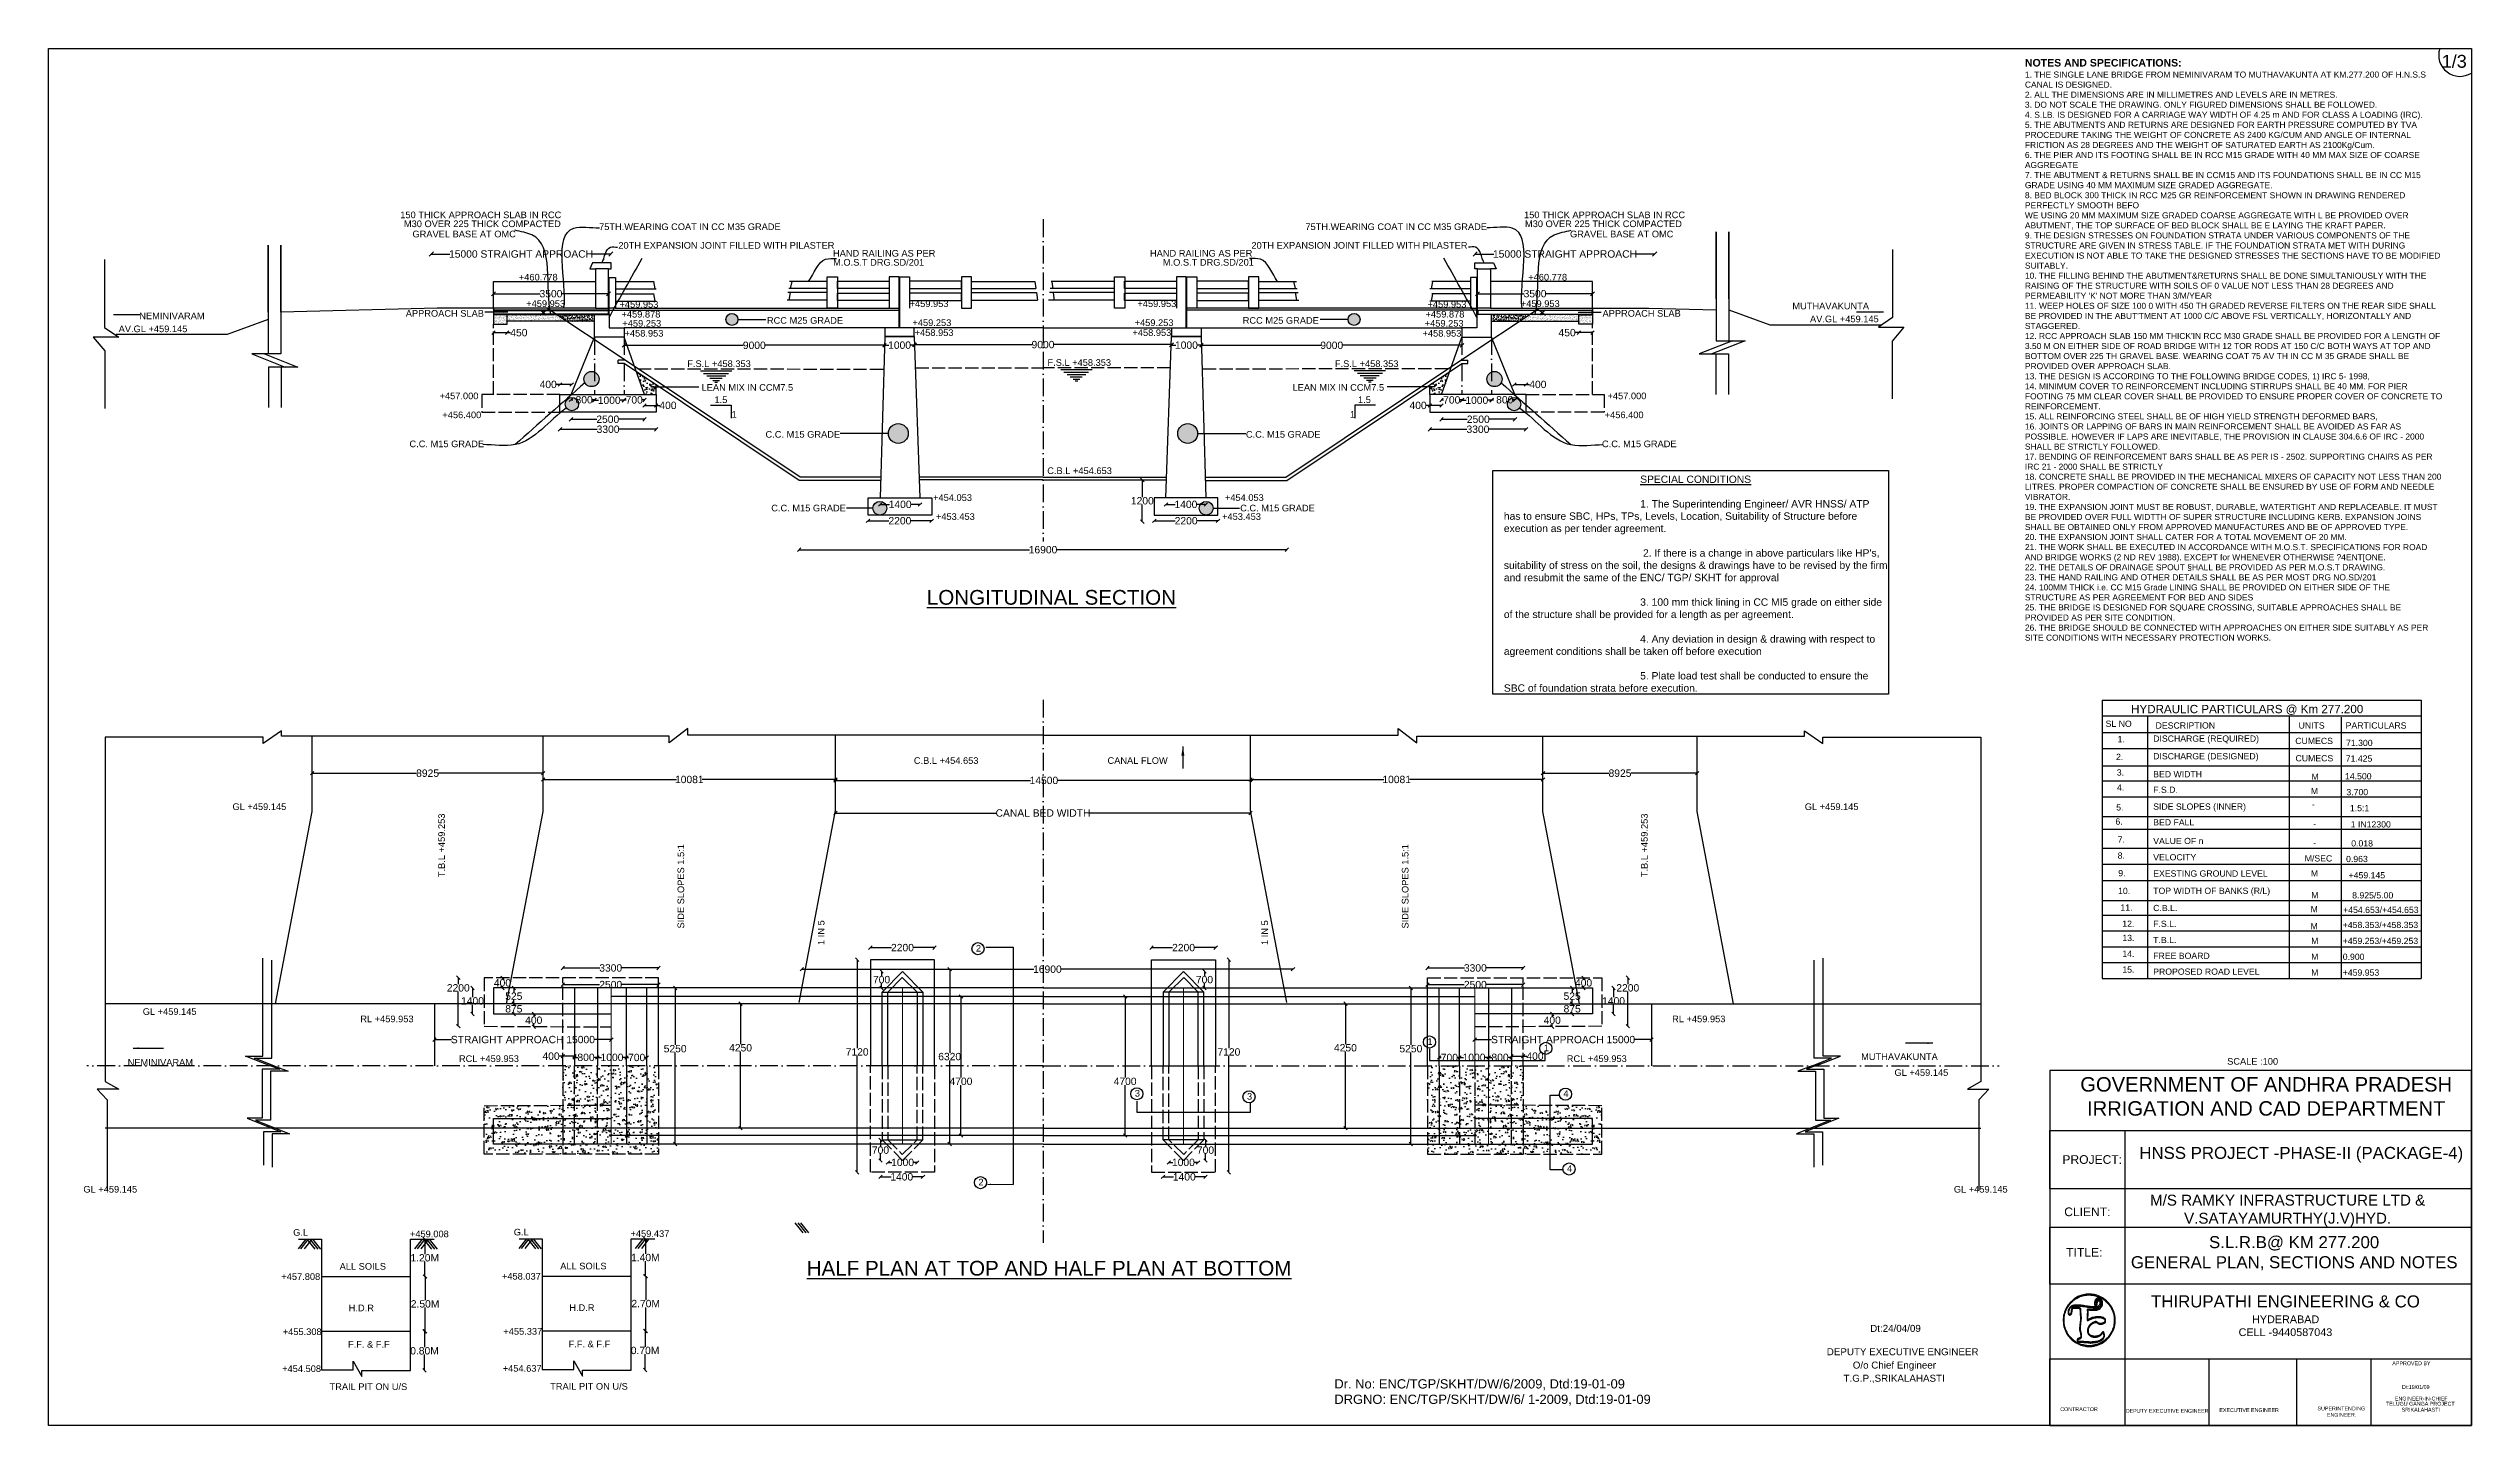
# Model space of a CAD drawing. Header units: millimetres. Extents: x 5124 to 3069731, y 2311 to 45965546.
# Drawn here: x 3003923 to 3069731, y 45928166 to 45965546 of the extents above; entities outside this region: 3.
import ezdxf

# ---------------------------------------------------------------- set-up
doc = ezdxf.new("R2010")
doc.units = ezdxf.units.MM
doc.header["$MEASUREMENT"] = 0
doc.linetypes.add('ACAD_ISO02W100', pattern=[15, 12, -3])
doc.linetypes.add('ACAD_ISO10W100', pattern=[18, 12, -3, 0, -3])
for name, color, linetype in [('DIMENSION', 7, 'Continuous'), ('DRAWING', 7, 'Continuous'), ('TEXT', 7, 'Continuous')]:
    doc.layers.add(name, color=color, linetype=linetype)
doc.styles.get("Standard").update_dxf_attribs({"font": 'arial.ttf', "height": 200})
doc.dimstyles.get("Standard").update_dxf_attribs({"dimtxt": 200, "dimasz": 110, "dimexe": 0.18, "dimexo": 0.0625, "dimgap": 0.09, "dimtad": 0, "dimtih": 1, "dimtoh": 1, "dimdec": 0, "dimzin": 0, "dimdsep": 46, "dimtxsty": 'Standard', "dimblk": 'OBLIQUE', "dimcen": 0.09, "dimse1": 1, "dimse2": 1, "dimadec": 0, "dimazin": 0, "dimtfac": 1, "dimtdec": 0, "dimtofl": 0, "dimtmove": 0, "dimatfit": 3, "dimfxl": 1, "dimtolj": 1, "dimtzin": 0, "dimarcsym": 0})
pattern_1 = [(50, (0, 0), (251.0410639, -21.9632472), [26.25, -288.75]), (355, (0, 0), (-48.5629668, 263.2672468), [21, -231]), (100.4514, (20.92, -1.83), (202.4782836, 241.3038397), [22.3090665, -245.3997392]), (46.1842, (0, 70), (373.534367, -57.931655), [39.375, -433.125]), (96.6356, (31.13, 65.17), (327.131947, 340.9412548), [33.4636008, -368.09955]), (351.1842, (0, 70), (327.1316808, 340.9415103), [31.5, -346.5]), (21, (35, 52.5), (208.9174682, -140.9166117), [26.25, -288.75]), (326, (35, 52.5), (85.1603662, 253.8025158), [21, -231]), (71.4514, (52.4, 40.76), (294.07792, 112.8856738), [22.3090665, -245.3997392]), (37.5, (0, 0), (4.25594936, 116.51284884), [0, -228.2, 0, -234.5, 0, -231.875]), (7.5, (0, 0), (92.0743381, 138.04409916), [0, -133.7, 0, -222.95, 0, -88.375]), (327.5, (-78.05, 0), (186.83785266, -7.8942051), [0, -87.5, 0, -273, 0, -362.25]), (317.5, (-113.05, 0), (204.11515927, 35.0367438), [0, -113.75, 0, -181.3, 0, -257.25])]
pattern_2 = [(37.5, (0, 0), (-2.204767534, 67.438831915), [0, -53.2, 0, -59.5, 0, -56.875]), (7.5, (0, 0), (61.94218468, 98.77511228), [0, -28.7, 0, -47.95, 0, -18.375]), (327.5, (-43.05, 0), (108.99496516, 0.198066874), [0, -17.5, 0, -63, 0, -82.25]), (317.5, (-43.05, 0), (105.21443116, 30.71864477), [0, -8.75, 0, -41.3, 0, -47.25])]
pattern_3 = [(130, (6061867.62, 0), (-251.0410639, -21.9632472), [26.25, -288.75]), (185, (6061867.62, 0), (48.5629668, 263.2672468), [21, -231]), (79.5486, (6061846.7, -1.83), (-202.4782836, 241.3038397), [22.3090665, -245.3997392]), (133.8158, (6061867.62, 70), (-373.534367, -57.931655), [39.375, -433.125]), (83.3644, (6061836.5, 65.17), (-327.131947, 340.9412548), [33.4636008, -368.09955]), (188.8158, (6061867.62, 70), (-327.1316808, 340.9415103), [31.5, -346.5]), (159, (6061832.62, 52.5), (-208.9174682, -140.9166117), [26.25, -288.75]), (214, (6061832.62, 52.5), (-85.1603662, 253.8025158), [21, -231]), (108.5486, (6061815.21, 40.76), (-294.07792, 112.8856738), [22.3090665, -245.3997392]), (142.5, (6061867.62, 0), (-4.25594936, 116.51284884), [0, -228.2, 0, -234.5, 0, -231.875]), (172.5, (6061867.62, 0), (-92.0743381, 138.04409916), [0, -133.7, 0, -222.95, 0, -88.375]), (212.5, (6061945.67, 0), (-186.83785266, -7.8942051), [0, -87.5, 0, -273, 0, -362.25]), (222.5, (6061980.67, 0), (-204.11515927, 35.0367438), [0, -113.75, 0, -181.3, 0, -257.25])]
pattern_4 = [(142.5, (6061867.624, 0), (2.204767534, 67.438831915), [0, -53.2, 0, -59.5, 0, -56.875]), (172.5, (6061867.62, 0), (-61.94218468, 98.77511228), [0, -28.7, 0, -47.95, 0, -18.375]), (212.5, (6061910.674, 0), (-108.99496516, 0.198066874), [0, -17.5, 0, -63, 0, -82.25]), (222.5, (6061910.67, 0), (-105.21443116, 30.71864477), [0, -8.75, 0, -41.3, 0, -47.25])]

msp = doc.modelspace()

# ---------------------------------------------------------------- texts
at = {"layer": 'Defpoints', "attachment_point": 1}
for s, insert, char_height, width in [('CUMECS', (3064943.6, 45946833.9), 169.08, 1049.458), ('M \\P', (3065367.8, 45945473.4), 169.08, 169.662), ('M', (3065367.3, 45943240.8), 169.1, 169.662), ('M \\P', (3065356.3, 45941808.5), 169.08, 169.662)]:
    msp.add_mtext(s, dxfattribs=dict(at, insert=insert, char_height=char_height, width=width))
at = {"layer": 'DRAWING'}
for p in [(3025233.1, 45959650.8), (3034188.8, 45959650.8)]:
    msp.add_text('M.O.S.T DRG.SD/201', height=180, dxfattribs=at).set_placement(p)
at = {"layer": 'TEXT'}
for s, height, p in [('1/3', 350, (3068921.2, 45965022.9)), ('150 THICK APPROACH SLAB IN RCC', 180, (3013478.1, 45960939.4)), ('M30 OVER 225 THICK COMPACTED', 180, (3013576.9, 45960696.8)), ('75TH.WEARING COAT IN CC M35 GRADE', 180, (3018877.6, 45960617.4)), ('75TH.WEARING COAT IN CC M35 GRADE', 180, (3038059.6, 45960617.4)), ('150 THICK APPROACH SLAB IN RCC', 180, (3043998.3, 45960939.4)), ('M30 OVER 225 THICK COMPACTED', 180, (3044023.7, 45960696.8)), ('GRAVEL BASE AT OMC', 180, (3013809.2, 45960419.1)), ('20TH EXPANSION JOINT FILLED WITH PILASTER', 180, (3019400.7, 45960111.4)), ('HAND RAILING AS PER ', 180, (3025230.7, 45959896.8)), ('HAND RAILING AS PER ', 180, (3033839.2, 45959896.8)), ('20TH EXPANSION JOINT FILLED WITH PILASTER', 180, (3036594.2, 45960111.4)), ('GRAVEL BASE AT OMC', 180, (3045246.4, 45960419.1)), ('+460.778', 180, (3016697.4, 45959247.8)), ('+460.778', 180, (3044111.5, 45959247.8)), ('NEMINIVARAM', 180, (3006389.9, 45958196.9)), ('APPROACH SLAB', 180, (3013627.1, 45958265.1)), ('+459.953', 180, (3016898.4, 45958529.2)), ('+459.953', 180, (3019432.6, 45958509.8)), ('+459.878', 180, (3019486.5, 45958242.6)), ('+459.253', 180, (3019509.3, 45957994.8)), ('RCC M25 GRADE', 180, (3023435.8, 45958073.9)), ('+459.953', 180, (3027311, 45958527.8)), ('+459.253', 180, (3027387.7, 45958012.8)), ('+459.253', 180, (3033421.6, 45958012.8)), ('+459.953', 180, (3033498.2, 45958527.8)), ('RCC M25 GRADE', 180, (3036357.7, 45958073.9)), ('+459.253', 180, (3041300, 45957994.8)), ('+459.878', 180, (3041322.3, 45958242.6)), ('+459.953', 180, (3041376.6, 45958509.8)), ('+459.953', 180, (3043910.8, 45958529.2)), ('APPROACH SLAB', 180, (3046130, 45958265.1)), ('MUTHAVAKUNTA', 180, (3051285.8, 45958465.2)), ('AV.GL +459.145', 180, (3051765, 45958113.6)), ('AV.GL +459.145', 180, (3005829.3, 45957845.3)), ('+458.953', 180, (3019568.4, 45957724.7)), ('+458.953', 180, (3027446.8, 45957742.7)), ('+458.953', 180, (3033362.5, 45957742.7)), ('+458.953', 180, (3041240.9, 45957724.7)), ('F.S.L +458.353', 180, (3021271.1, 45956898.9)), ('F.S.L +458.353', 180, (3031055.6, 45956931.3)), ('F.S.L +458.353', 180, (3038860.7, 45956898.9)), ('+457.000', 180, (3014544.7, 45956025.3)), ('LEAN MIX IN CCM7.5', 180, (3021661.2, 45956254.7)), ('1.5', 180, (3022011.8, 45955920.8)), ('LEAN MIX IN CCM7.5', 180, (3037710.9, 45956254.7)), ('1.5', 180, (3039489, 45955920.8)), ('+457.000', 180, (3046265.1, 45956025.3)), ('+456.400', 180, (3014621.4, 45955510.3)), ('1', 180, (3022476.4, 45955521.8)), ('1', 180, (3039270.1, 45955521.8)), ('+456.400', 180, (3046188.5, 45955510.3)), ('C.C. M15 GRADE', 180, (3013727.6, 45954723)), ('C.C. M15 GRADE', 180, (3023397.4, 45954980.8)), ('C.C. M15 GRADE', 180, (3036445.2, 45954980.8)), ('C.C. M15 GRADE', 180, (3046115, 45954723)), ('C.B.L +454.653', 180, (3031049.4, 45953994.2)), ('C.C. M15 GRADE', 180, (3023553.6, 45952980.5)), ('+454.053', 180, (3027948.8, 45953264.3)), ('+453.453', 180, (3028025.4, 45952749.3)), ('+453.453', 180, (3035797, 45952749.3)), ('+454.053', 180, (3035873.6, 45953264.3)), ('C.C. M15 GRADE', 180, (3036289, 45952980.5)), ('%%ULONGITUDINAL SECTION', 400, (3027778, 45950446.9)), ('C.B.L +454.653', 180, (3027426.2, 45946126.2)), ('CANAL FLOW', 180, (3032685.8, 45946126.2)), (' GL +459.145', 180, (3008851, 45944874)), (' GL +459.145', 180, (3051552.2, 45944874)), ('2', 180, (3029112.2, 45941031.9)), (' GL +459.145', 180, (3006414.5, 45939312.7)), ('RL +459.953', 180, (3012392.1, 45939113.1)), ('RL +459.953', 180, (3048020, 45939113.1)), ('1', 180, (3041375.1, 45938498.8)), ('1', 180, (3044536.4, 45938326.8)), ('NEMINIVARAM', 180, (3006074.8, 45937933.2)), ('RCL +459.953', 180, (3015071.4, 45938033.9)), ('RCL +459.953', 180, (3045159.2, 45938033.9)), ('MUTHAVAKUNTA', 180, (3053153.1, 45938086.4)), (' GL +459.145', 180, (3053988.6, 45937657.2)), ('SCALE :100', 180, (3063093.9, 45937960.7)), ('3', 180, (3033426.9, 45937094.8)), ('3', 180, (3036473.4, 45937009.6)), ('4', 180, (3045067.2, 45937085.5)), ('4', 180, (3045165, 45935051.8)), (' GL +459.145', 180, (3004801.9, 45934488.7)), ('2', 180, (3029179.8, 45934682)), (' GL +459.145', 180, (3055601.3, 45934488.7)), ('G.L', 180, (3010569.5, 45933317.3)), ('+459.008', 180, (3013739.3, 45933276.2)), ('G.L', 180, (3016560.5, 45933325.7)), ('+459.437', 180, (3019730.4, 45933284.6)), ('ALL SOILS', 180, (3011831.8, 45932395.7)), ('ALL SOILS', 180, (3017822.9, 45932404.1)), ('%%UHALF PLAN AT TOP AND HALF PLAN AT BOTTOM', 400, (3024516, 45932235.8)), (' +457.808', 180, (3010178.3, 45932118)), (' +458.037', 180, (3016169.4, 45932126.4)), ('H.D.R', 180, (3012077.8, 45931267.5)), ('H.D.R', 180, (3018068.9, 45931275.9)), (' +455.308', 180, (3010216.7, 45930621.8)), ('F.F. & F.F', 180, (3012058.8, 45930279.3)), (' +455.337', 180, (3016207.8, 45930630.2)), ('F.F. & F.F', 180, (3018049.9, 45930287.6)), ('Dt:24/04/09', 190.318, (3053399.1, 45930708.2)), (' +454.508', 180, (3010200, 45929618.3)), (' +454.637', 180, (3016191.1, 45929626.7)), ('O/o Chief Engineer', 190.318, (3052925.6, 45929711.1)), ('APPROVED BY', 103.671, (3067578.8, 45929802.3)), ('TRAIL PIT ON U/S', 180, (3011557.6, 45929130.4)), ('TRAIL PIT ON U/S', 180, (3017548.7, 45929138.8)), ('T.G.P.,SRIKALAHASTI', 190.318, (3052676.1, 45929353.8)), ('Dt:19/01/09', 103.671, (3067841.4, 45929159.9)), ('CONTRACTOR', 103.67, (3058560.2, 45928556.8)), ('TELUGU GANGA PROJECT', 103.671, (3067406.5, 45928705.7)), ('SRIKALAHASTI', 103.671, (3067832.9, 45928543))]:
    msp.add_text(s, height=height, dxfattribs=at).set_placement(p)
for s, p in [('T.B.L +459.253', (3014689.4, 45943050.9)), ('T.B.L +459.253', (3047355.9, 45943050.9)), ('SIDE SLOPES 1.5:1', (3021188, 45941657)), ('SIDE SLOPES 1.5:1', (3040859.7, 45941657)), ('1 IN 5', (3024999.2, 45941210.1)), ('1 IN 5', (3037046.1, 45941210.1))]:
    msp.add_text(s, height=180, rotation=90, dxfattribs=at).set_placement(p)
at = {"layer": 'TEXT', "color": 5}
msp.add_text('D.L.R.B @ KM 134.402-1', height=230, dxfattribs=at).set_placement((308082.8, 114156.4))
at = {"layer": 'TEXT', "attachment_point": 1}
for s, insert, char_height, width in [("{\\fArial|b1|i0|c0|p34;\\H1.25x;NOTES AND SPECIFICATIONS:\\P}1. THE SINGLE LANE BRIDGE FROM NEMINIVARAM TO MUTHAVAKUNTA AT KM.277.200 OF H.N.S.S CANAL IS DESIGNED. \\P2. ALL THE DIMENSIONS ARE IN MILLIMETRES AND LEVELS ARE IN METRES. \\P3. DO NOT SCALE THE DRAWING. ONLY FIGURED DIMENSIONS SHALL BE FOLLOWED. \\P4. S.LB. IS DESIGNED FOR A CARRIAGE WAY WIDTH OF 4.25 m AND FOR CLASS A LOADING (IRC). \\P5. THE ABUTMENTS AND RETURNS ARE DESIGNED FOR EARTH PRESSURE COMPUTED BY TVA PROCEDURE TAKING THE WEIGHT OF CONCRETE AS 2400 KG/CUM AND ANGLE OF INTERNAL FRICTION AS 28 DEGREES AND THE WEIGHT OF SATURATED EARTH AS 2100Kg/Cum. \\P6. THE PIER AND ITS FOOTING SHALL BE IN RCC M15 GRADE WITH 40 MM MAX SIZE OF COARSE AGGREGATE \\P7. THE ABUTMENT & RETURNS SHALL BE IN CCM15 AND ITS FOUNDATIONS SHALL BE IN CC M15 GRADE USING 40 MM MAXIMUM SIZE GRADED AGGREGATE. \\P8. BED BLOCK 300 THICK IN RCC M25 GR REINFORCEMENT SHOWN IN DRAWING RENDERED PERFECTLY SMOOTH BEFO \\PWE USING 20 MM MAXIMUM SIZE GRADED COARSE AGGREGATE WITH L BE PROVIDED OVER ABUTMENT, THE TOP SURFACE OF BED BLOCK SHALL BE E LAYING THE KRAFT PAPER. \\P9. THE DESIGN STRESSES ON FOUNDATION STRATA UNDER VARIOUS COMPONENTS OF THE STRUCTURE ARE GIVEN IN STRESS TABLE. IF THE FOUNDATION STRATA MET WITH DURING EXECUTION IS NOT ABLE TO TAKE THE DESIGNED STRESSES THE SECTIONS HAVE TO BE MODIFIED SUITABLY. \\P10. THE FILLING BEHIND THE ABUTMENT&RETURNS SHALL BE DONE SIMULTANIOUSLY WITH THE RAISING OF THE STRUCTURE WITH SOILS OF 0 VALUE NOT LESS THAN 28 DEGREES AND PERMEABILITY 'K' NOT MORE THAN 3/M/YEAR \\P11. WEEP HOLES OF SIZE 100 0 WITH 450 TH GRADED REVERSE FILTERS ON THE REAR SIDE SHALL BE PROVIDED IN THE ABUT'TMENT AT 1000 C/C ABOVE FSL VERTICALLY, HORIZONTALLY AND STAGGERED. \\P12. RCC APPROACH SLAB 150 MM THICK'IN RCC M30 GRADE SHALL BE PROVIDED FOR A LENGTH OF 3.50 M ON EITHER SIDE OF ROAD BRIDGE WITH 12 TOR RODS AT 150 C/C BOTH WAYS AT TOP AND BOTTOM OVER 225 TH GRAVEL BASE. WEARING COAT 75 AV TH IN CC M 35 GRADE SHALL BE PROVIDED OVER APPROACH SLAB. \\P13. THE DESIGN IS ACCORDING TO THE FOLLOWING BRIDGE CODES, 1) IRC 5- 1998, \\P14. MINIMUM COVER TO REINFORCEMENT INCLUDING STIRRUPS SHALL BE 40 MM. FOR PIER FOOTING 75 MM CLEAR COVER SHALL BE PROVIDED TO ENSURE PROPER COVER OF CONCRETE TO REINFORCEMENT. \\P15. ALL REINFORCING STEEL SHALL BE OF HIGH YIELD STRENGTH DEFORMED BARS, \\P16. JOINTS OR LAPPING OF BARS IN MAIN REINFORCEMENT SHALL BE AVOIDED AS FAR AS POSSIBLE. HOWEVER IF LAPS ARE INEVITABLE, THE PROVISION IN CLAUSE 304.6.6 OF IRC - 2000 SHALL BE STRICTLY FOLLOWED. \\P17. BENDING OF REINFORCEMENT BARS SHALL BE AS PER IS - 2502. SUPPORTING CHAIRS AS PER IRC 21 - 2000 SHALL BE STRICTLY \\P18. CONCRETE SHALL BE PROVIDED IN THE MECHANICAL MIXERS OF CAPACITY NOT LESS THAN 200 LITRES. PROPER COMPACTION OF CONCRETE SHALL BE ENSURED BY USE OF FORM AND NEEDLE VIBRATOR. \\P19. THE EXPANSION JOINT MUST BE ROBUST, DURABLE, WATERTIGHT AND REPLACEABLE. IT MUST BE PROVIDED OVER FULL WIDTTH OF SUPER STRUCTURE INCLUDING KERB. EXPANSION JOINS SHALL BE OBTAINED ONLY FROM APPROVED MANUFACTURES AND BE OF APPROVED TYPE. \\P20. THE EXPANSION JOINT SHALL CATER FOR A TOTAL MOVEMENT OF 20 MM. \\P21. THE WORK SHALL BE EXECUTED IN ACCORDANCE WITH M.O.S.T. SPECIFICATIONS FOR ROAD AND BRIDGE WORKS (2 ND REV 1988). EXCEPT for WHENEVER OTHERWISE ?4ENT[ONE.\\P22. THE DETAILS OF DRAINAGE SPOUT §HALL BE PROVIDED AS PER M.O.S.T DRAWING. \\P23. THE HAND RAILING AND OTHER DETAILS SHALL BE AS PER MOST DRG NO.SD/201 \\P24. 100MM THICK i.e. CC M15 Grade LINING SHALL BE PROVIDED ON EITHER SIDE OF THE STRUCTURE AS PER AGREEMENT FOR BED AND SIDES \\P25. THE BRIDGE IS DESIGNED FOR SQUARE CROSSING, SUITABLE APPROACHES SHALL BE PROVIDED AS PER SITE CONDITION. \\P26. THE BRIDGE SHOULD BE CONNECTED WITH APPROACHES ON EITHER SIDE SUITABLY AS PER SITE CONDITIONS WITH NECESSARY PROTECTION WORKS. ", (3057601.2, 45965261.3), 163.7335, 11305.142), ("\\pi3702.2;{\\LSPECIAL CONDITIONS  \\P\\pi5194.6;\\P\\pi0;}1. The Superintending Engineer/ AVR HNSS/ ATP has to ensure SBC, HPs, TPs, Levels, Location, Suitability of Structure before execution as per tender agreement.\\P\\P 2. If there is a change in above particulars like HP's, suitability of stress on the soil, the designs & drawings have to be revised by the firm and resubmit the same of the ENC/ TGP/ SKHT for approval \\P\\P3. 100 mm thick lining in CC MI5 grade on either side of the structure shall be provided for a length as per agreement. \\P\\P4. Any deviation in design & drawing with respect to agreement conditions shall be taken off before execution \\P\\P5. Plate load test shall be conducted to ensure the SBC of foundation strata before execution. ", (3043450.3, 45953952.3), 200, 10389.22), ('\\PHYDRAULIC PARTICULARS @ Km 277.200', (3060485.2, 45948103), 225.439, 9587.73), (' SL NO', (3059727.3, 45947300.9), 169.08, 1246.691), ('1.', (3060119, 45946883.3), 169.08, 249.601), ('DISCHARGE (REQUIRED)', (3061085.3, 45946897.3), 169.08, 4714.53), (' DESCRIPTION ', (3061085.3, 45947253.1), 169.08, 2881.579), ('UNITS', (3065033.8, 45947253.1), 169.08, 1122.152), ('PARTICULARS', (3066311.4, 45947253.1), 169.08, 2687.742), ('2.', (3060075.7, 45946399.2), 169.08, 249.601), ('DISCHARGE (DESIGNED)', (3061085.3, 45946418.6), 169.08, 4692.95), ('  \\PCUMECS \\P ', (3064950.4, 45946645.4), 169.08, 1054.794), ('\\P71.425', (3066313.9, 45946636.2), 169.08, 1151.34), ('71.300 ', (3066322, 45946779.4), 169.08, 930.583), ('3.', (3060096.8, 45945979), 169.08, 249.601), ('4.', (3060103, 45945570.2), 169.08, 249.601), ('BED WIDTH', (3061085.3, 45945930.5), 169.08, 2134.305), ('M ', (3065383.3, 45945863.2), 169.08, 198.828), ('14.500', (3066294, 45945874.5), 169.08, 615.829), ('5.', (3060080.4, 45945030.5), 169.08, 249.601), ('SIDE SLOPES (INNER)', (3061085.3, 45945051.4), 169.08, 17183.654), ('F.S.D.', (3061085.3, 45945510), 169.08, 1042.135), ('-', (3065394, 45945113), 169.1, 198.828), ('3.700 ', (3066331.9, 45945444.9), 169.08, 773.206), ('1.5:1', (3066427.7, 45945009.6), 169.08, 1239.041), ('6.', (3060059.7, 45944646.8), 169.08, 249.601), ('BED FALL', (3061085.3, 45944624.8), 169.08, 1805.069), ('-', (3065430.3, 45944589.4), 169.1, 198.828), ('1 IN12300', (3066449, 45944568.8), 169.08, 1182.746), ('8.', (3060120.2, 45943721.6), 169.08, 249.601), ('7.', (3060120.2, 45944156.6), 169.08, 249.601), ('VALUE OF n', (3061085.3, 45944118.3), 169.08, 2231.892), ('VELOCITY', (3061085.3, 45943676.4), 169.08, 1929.583), ('M/SEC', (3065199.8, 45943645.7), 169.08, 733.413), ('-', (3065430.3, 45944073.8), 169.1, 198.828), ('0.963', (3066323, 45943628.9), 169.08, 773.897), (' 0.018 \\P', (3066397, 45944053.2), 169.08, 774.312), ('9.', (3060136.4, 45943245.3), 169.08, 249.601), ('EXESTING GROUND LEVEL', (3061085.3, 45943234.4), 169.08, 4437.375), ('+459.145', (3066392.1, 45943186.8), 169.08, 773.206), ('10.', (3060131.1, 45942761.9), 169.08, 249.601), ('11.', (3060193.9, 45942309.1), 169.08, 249.601), ('TOP WIDTH OF BANKS (R/L)', (3061085.3, 45942765.5), 169.08, 5235.12), ('C.B.L.', (3061085.3, 45942298.8), 169.08, 1033.35), (' \\PM ', (3065377.7, 45942929.3), 169.08, 198.828), (' 8.925/5.00 ', (3066423.8, 45942642.7), 169.08, 1402.576), ('12.', (3060246.2, 45941871.9), 169.08, 249.601), ('F.S.L.', (3061085.3, 45941869.2), 169.08, 977.205), ('M ', (3065360.6, 45942268.6), 169.08, 198.828), ('\\P+458.353/+458.353', (3066232.4, 45942120.2), 169.08, 1253.904), ('+454.653/+454.653', (3066244.2, 45942247), 169.08, 1253.904), ('13.', (3060247, 45941485.7), 169.08, 249.601), ('14.', (3060247, 45941056.1), 169.08, 249.601), ('T.B.L.', (3061085.3, 45941430.2), 169.08, 1000.121), ('FREE BOARD', (3061085.3, 45941000.6), 169.08, 2565.018), ('M ', (3065375.4, 45941407.5), 169.08, 340.086), ('M ', (3065375.4, 45940977.9), 169.08, 340.086), ('0.900', (3066232.4, 45940974.7), 169.08, 1253.904), ('+459.253/+459.253', (3066232.4, 45941404.3), 169.08, 1253.904), ('15.', (3060247, 45940626.4), 169.08, 249.601), ('PROPOSED ROAD LEVEL', (3061085.3, 45940571), 169.08, 3308.131), ('M ', (3065375.4, 45940548.3), 169.08, 340.086), ('+459.953', (3066232.4, 45940545.1), 169.08, 1253.904), ('PROJECT:', (3058619.2, 45935503.9), 234.63, 2189.156), ('\\pi16.742;M/S RAMKY INFRASTRUCTURE LTD &\\P\\pi941.36;V.SATAYAMURTHY(J.V)HYD.', (3060982.2, 45934430.8), 294.544, 7469.205), ('CLIENT:', (3058668.9, 45934083.9), 234.63, 2189.156), ('\\pi2779;S.L.R.B@ KM 277.200\\P\\pi656.47;GENERAL PLAN, SECTIONS AND NOTES', (3059822.6, 45933307), 326.582, 10137.999), ('TITLE:', (3058722.9, 45932984.3), 234.63, 1272.295), ('\\pi1434.4;THIRUPATHI ENGINEERING & CO\\P\\pi4175.6;{\\H0.64302x;HYDERABAD\\P\\pi3810.7;CELL -9440587043}', (3059593.4, 45931698.4), 326.582, 10137.999), ('DEPUTY EXECUTIVE ENGINEER  ', (3052219.8, 45930263.7), 190.318, 5345.207), ('Dr. No: ENC/TGP/SKHT/DW/6/2009, Dtd:19-01-09 \\PDRGNO: ENC/TGP/SKHT/DW/6/ 1-2009, Dtd:19-01-09 \\P', (3038847.2, 45929421.9), 250.979, 8977.747), ('DEPUTY EXECUTIVE ENGINEER  ', (3060341.4, 45928614.4), 103.671, 2911.669), ('  EXECUTIVE ENGINEER  ', (3062799.9, 45928636.8), 103.671, 2911.669), ('\\pi273.09;SUPERINTENDING \\P\\pi526.75;ENGINEER.', (3065274.7, 45928680.6), 103.671, 1826.151), ('ENGINEER-IN-CHIEF  ', (3067648.7, 45928948.4), 103.671, 2911.669)]:
    msp.add_mtext(s, dxfattribs=dict(at, insert=insert, char_height=char_height, width=width))
at = {"layer": 'TEXT', "color": 7, "width": 11176.452, "attachment_point": 5}
for s, insert, char_height in [('GOVERNMENT OF ANDHRA PRADESH\\PIRRIGATION AND CAD DEPARTMENT', (3064154.3, 45937097.3), 391.898), ('HNSS PROJECT -PHASE-II (PACKAGE-4)', (3065106.6, 45935517.2), 326.582)]:
    msp.add_mtext(s, dxfattribs=dict(at, insert=insert, char_height=char_height))

# ---------------------------------------------------------------- blocks, each defined once
blk = doc.blocks.new('_Oblique')
at = {"color": 0, "linetype": 'ByBlock', "lineweight": -2}
blk.add_line((-0.5, -0.5), (0.5, 0.5), dxfattribs=at)
blk = doc.blocks.new('*D20')
at = {"layer": 'Defpoints', "color": 0, "transparency": 16777216}
for p in [(3014322, 45959956), (3019194, 45959967), (3019194, 45959956)]:
    blk.add_point(p, dxfattribs=at)
at = {"layer": 'TEXT', "color": 0, "lineweight": -2, "transparency": 16777216}
for p, q in [((3014322, 45959967), (3014828, 45959967)), ((3019194, 45959967), (3018688, 45959967))]:
    blk.add_line(p, q, dxfattribs=at)
at = {"layer": 'TEXT', "color": 0, "lineweight": -2, "transparency": 16777216, "xscale": 110, "yscale": 110, "zscale": 110, "rotation": 180}
blk.add_blockref('_Oblique', (3014322, 45959967), dxfattribs=at)
at = {"layer": 'TEXT', "color": 0, "lineweight": -2, "transparency": 16777216, "xscale": 110, "yscale": 110, "zscale": 110}
blk.add_blockref('_Oblique', (3019194, 45959967), dxfattribs=at)
at = {"layer": 'TEXT', "color": 0, "transparency": 16777216, "insert": (3016758, 45959967), "char_height": 200, "attachment_point": 5}
blk.add_mtext('\\A1;15000 STRAIGHT APPROACH', dxfattribs=at)
blk = doc.blocks.new('*D22')
at = {"layer": 'Defpoints', "color": 0, "transparency": 16777216}
for p in [(3016011, 45958845), (3019131, 45958889), (3019131, 45958845)]:
    blk.add_point(p, dxfattribs=at)
at = {"layer": 'DIMENSION', "color": 0, "lineweight": -2, "transparency": 16777216}
for p, q in [((3016011, 45958889), (3017273, 45958889)), ((3019131, 45958889), (3017869, 45958889))]:
    blk.add_line(p, q, dxfattribs=at)
at = {"layer": 'DIMENSION', "color": 0, "lineweight": -2, "transparency": 16777216, "xscale": 110, "yscale": 110, "zscale": 110, "rotation": 180}
blk.add_blockref('_Oblique', (3016011, 45958889), dxfattribs=at)
at = {"layer": 'DIMENSION', "color": 0, "lineweight": -2, "transparency": 16777216, "xscale": 110, "yscale": 110, "zscale": 110}
blk.add_blockref('_Oblique', (3019131, 45958889), dxfattribs=at)
at = {"layer": 'DIMENSION', "color": 0, "transparency": 16777216, "insert": (3017571, 45958889), "char_height": 200, "attachment_point": 5}
blk.add_mtext('\\A1;3500', dxfattribs=at)
blk = doc.blocks.new('*D23')
at = {"layer": 'Defpoints', "color": 0, "transparency": 16777216}
for p in [(3017815, 45956425), (3017815, 45956154), (3018132, 45956154)]:
    blk.add_point(p, dxfattribs=at)
at = {"layer": 'DIMENSION', "color": 0, "lineweight": -2, "transparency": 16777216}
for p, q in [((3017815, 45956425), (3017720, 45956425)), ((3018132, 45956425), (3017815, 45956425))]:
    blk.add_line(p, q, dxfattribs=at)
at = {"layer": 'DIMENSION', "color": 0, "lineweight": -2, "transparency": 16777216, "xscale": 95, "yscale": 95, "zscale": 95, "rotation": 180}
blk.add_blockref('_Oblique', (3017815, 45956425), dxfattribs=at)
at = {"layer": 'DIMENSION', "color": 0, "lineweight": -2, "transparency": 16777216, "xscale": 95, "yscale": 95, "zscale": 95}
blk.add_blockref('_Oblique', (3018132, 45956425), dxfattribs=at)
at = {"layer": 'DIMENSION', "color": 0, "transparency": 16777216, "insert": (3017495, 45956425), "char_height": 200, "attachment_point": 5}
blk.add_mtext('\\A1;400', dxfattribs=at)
blk = doc.blocks.new('*D24')
at = {"layer": 'Defpoints', "color": 0, "transparency": 16777216}
for p in [(3018116, 45956154), (3018750, 45956154), (3018750, 45956009)]:
    blk.add_point(p, dxfattribs=at)
at = {"layer": 'DIMENSION', "color": 0, "lineweight": -2, "transparency": 16777216}
for p, q in [((3018116, 45956009), (3018167, 45956009)), ((3018750, 45956009), (3018698, 45956009))]:
    blk.add_line(p, q, dxfattribs=at)
at = {"layer": 'DIMENSION', "color": 0, "lineweight": -2, "transparency": 16777216, "xscale": 95, "yscale": 95, "zscale": 95, "rotation": 180}
blk.add_blockref('_Oblique', (3018116, 45956009), dxfattribs=at)
at = {"layer": 'DIMENSION', "color": 0, "lineweight": -2, "transparency": 16777216, "xscale": 95, "yscale": 95, "zscale": 95}
blk.add_blockref('_Oblique', (3018750, 45956009), dxfattribs=at)
at = {"layer": 'DIMENSION', "color": 0, "transparency": 16777216, "insert": (3018433, 45956009), "char_height": 200, "attachment_point": 5}
blk.add_mtext('\\A1; 800', dxfattribs=at)
blk = doc.blocks.new('*D25')
at = {"layer": 'Defpoints', "color": 0, "transparency": 16777216}
for p in [(3019555, 45956145), (3018750, 45956009), (3019555, 45955996)]:
    blk.add_point(p, dxfattribs=at)
at = {"layer": 'DIMENSION', "color": 0, "lineweight": -2, "transparency": 16777216}
for p, q in [((3018750, 45955996), (3018863, 45955996)), ((3019555, 45955996), (3019441, 45955996))]:
    blk.add_line(p, q, dxfattribs=at)
at = {"layer": 'DIMENSION', "color": 0, "lineweight": -2, "transparency": 16777216, "xscale": 95, "yscale": 95, "zscale": 95, "rotation": 180}
blk.add_blockref('_Oblique', (3018750, 45955996), dxfattribs=at)
at = {"layer": 'DIMENSION', "color": 0, "lineweight": -2, "transparency": 16777216, "xscale": 95, "yscale": 95, "zscale": 95}
blk.add_blockref('_Oblique', (3019555, 45955996), dxfattribs=at)
at = {"layer": 'DIMENSION', "color": 0, "transparency": 16777216, "insert": (3019152, 45955996), "char_height": 200, "attachment_point": 5}
blk.add_mtext('\\A1;1000', dxfattribs=at)
blk = doc.blocks.new('*D26')
at = {"layer": 'Defpoints', "color": 0, "transparency": 16777216}
for p in [(3020110, 45956154), (3019555, 45955996), (3020110, 45956005)]:
    blk.add_point(p, dxfattribs=at)
at = {"layer": 'DIMENSION', "color": 0, "lineweight": -2, "transparency": 16777216}
for p, q in [((3019555, 45956005), (3019612, 45956005)), ((3020110, 45956005), (3020052, 45956005))]:
    blk.add_line(p, q, dxfattribs=at)
at = {"layer": 'DIMENSION', "color": 0, "lineweight": -2, "transparency": 16777216, "xscale": 95, "yscale": 95, "zscale": 95, "rotation": 180}
blk.add_blockref('_Oblique', (3019555, 45956005), dxfattribs=at)
at = {"layer": 'DIMENSION', "color": 0, "lineweight": -2, "transparency": 16777216, "xscale": 95, "yscale": 95, "zscale": 95}
blk.add_blockref('_Oblique', (3020110, 45956005), dxfattribs=at)
at = {"layer": 'DIMENSION', "color": 0, "transparency": 16777216, "insert": (3019832, 45956005), "char_height": 200, "attachment_point": 5}
blk.add_mtext('\\A1;700', dxfattribs=at)
blk = doc.blocks.new('*D27')
at = {"layer": 'Defpoints', "color": 0, "transparency": 16777216}
for p in [(3020110, 45956154), (3020428, 45956154), (3020428, 45955856)]:
    blk.add_point(p, dxfattribs=at)
at = {"layer": 'DIMENSION', "color": 0, "lineweight": -2, "transparency": 16777216}
for p, q in [((3020110, 45955856), (3020428, 45955856)), ((3020428, 45955856), (3020523, 45955856))]:
    blk.add_line(p, q, dxfattribs=at)
at = {"layer": 'DIMENSION', "color": 0, "lineweight": -2, "transparency": 16777216, "xscale": 95, "yscale": 95, "zscale": 95, "rotation": 180}
blk.add_blockref('_Oblique', (3020110, 45955856), dxfattribs=at)
at = {"layer": 'DIMENSION', "color": 0, "lineweight": -2, "transparency": 16777216, "xscale": 95, "yscale": 95, "zscale": 95}
blk.add_blockref('_Oblique', (3020428, 45955856), dxfattribs=at)
at = {"layer": 'DIMENSION', "color": 0, "transparency": 16777216, "insert": (3020748, 45955856), "char_height": 200, "attachment_point": 5}
blk.add_mtext('\\A1;400', dxfattribs=at)
blk = doc.blocks.new('*D28')
at = {"layer": 'Defpoints', "color": 0, "transparency": 16777216}
for p in [(3018116, 45956154), (3020110, 45956154), (3020110, 45955480)]:
    blk.add_point(p, dxfattribs=at)
at = {"layer": 'DIMENSION', "color": 0, "lineweight": -2, "transparency": 16777216}
for p, q in [((3018116, 45955480), (3018813, 45955480)), ((3020110, 45955480), (3019413, 45955480))]:
    blk.add_line(p, q, dxfattribs=at)
at = {"layer": 'DIMENSION', "color": 0, "lineweight": -2, "transparency": 16777216, "xscale": 95, "yscale": 95, "zscale": 95, "rotation": 180}
blk.add_blockref('_Oblique', (3018116, 45955480), dxfattribs=at)
at = {"layer": 'DIMENSION', "color": 0, "lineweight": -2, "transparency": 16777216, "xscale": 95, "yscale": 95, "zscale": 95}
blk.add_blockref('_Oblique', (3020110, 45955480), dxfattribs=at)
at = {"layer": 'DIMENSION', "color": 0, "transparency": 16777216, "insert": (3019113, 45955480), "char_height": 200, "attachment_point": 5}
blk.add_mtext('\\A1;2500', dxfattribs=at)
blk = doc.blocks.new('*D29')
at = {"layer": 'Defpoints', "color": 0, "transparency": 16777216}
for p in [(3017815, 45955676), (3020428, 45955676), (3020428, 45955209)]:
    blk.add_point(p, dxfattribs=at)
at = {"layer": 'DIMENSION', "color": 0, "lineweight": -2, "transparency": 16777216}
for p, q in [((3017815, 45955209), (3018823, 45955209)), ((3020428, 45955209), (3019420, 45955209))]:
    blk.add_line(p, q, dxfattribs=at)
at = {"layer": 'DIMENSION', "color": 0, "lineweight": -2, "transparency": 16777216, "xscale": 95, "yscale": 95, "zscale": 95, "rotation": 180}
blk.add_blockref('_Oblique', (3017815, 45955209), dxfattribs=at)
at = {"layer": 'DIMENSION', "color": 0, "lineweight": -2, "transparency": 16777216, "xscale": 95, "yscale": 95, "zscale": 95}
blk.add_blockref('_Oblique', (3020428, 45955209), dxfattribs=at)
at = {"layer": 'DIMENSION', "color": 0, "transparency": 16777216, "insert": (3019121, 45955209), "char_height": 200, "attachment_point": 5}
blk.add_mtext('\\A1;3300', dxfattribs=at)
blk = doc.blocks.new('*D30')
at = {"layer": 'Defpoints', "color": 0, "transparency": 16777216}
for p in [(3026510, 45953348), (3027595, 45953348), (3027595, 45953169)]:
    blk.add_point(p, dxfattribs=at)
at = {"layer": 'DIMENSION', "color": 0, "lineweight": -2, "transparency": 16777216}
for p, q in [((3026510, 45953169), (3026764, 45953169)), ((3027595, 45953169), (3027342, 45953169))]:
    blk.add_line(p, q, dxfattribs=at)
at = {"layer": 'DIMENSION', "color": 0, "lineweight": -2, "transparency": 16777216, "xscale": 95, "yscale": 95, "zscale": 95, "rotation": 180}
blk.add_blockref('_Oblique', (3026510, 45953169), dxfattribs=at)
at = {"layer": 'DIMENSION', "color": 0, "lineweight": -2, "transparency": 16777216, "xscale": 95, "yscale": 95, "zscale": 95}
blk.add_blockref('_Oblique', (3027595, 45953169), dxfattribs=at)
at = {"layer": 'DIMENSION', "color": 0, "transparency": 16777216, "insert": (3027053, 45953169), "char_height": 200, "attachment_point": 5}
blk.add_mtext('\\A1;1400', dxfattribs=at)
blk = doc.blocks.new('*D31')
at = {"layer": 'Defpoints', "color": 0, "transparency": 16777216}
for p in [(3026183, 45952873), (3027911, 45952873), (3027911, 45952725)]:
    blk.add_point(p, dxfattribs=at)
at = {"layer": 'DIMENSION', "color": 0, "lineweight": -2, "transparency": 16777216}
for p, q in [((3026183, 45952725), (3026747, 45952725)), ((3027911, 45952725), (3027347, 45952725))]:
    blk.add_line(p, q, dxfattribs=at)
at = {"layer": 'DIMENSION', "color": 0, "lineweight": -2, "transparency": 16777216, "xscale": 95, "yscale": 95, "zscale": 95, "rotation": 180}
blk.add_blockref('_Oblique', (3026183, 45952725), dxfattribs=at)
at = {"layer": 'DIMENSION', "color": 0, "lineweight": -2, "transparency": 16777216, "xscale": 95, "yscale": 95, "zscale": 95}
blk.add_blockref('_Oblique', (3027911, 45952725), dxfattribs=at)
at = {"layer": 'DIMENSION', "color": 0, "transparency": 16777216, "insert": (3027047, 45952725), "char_height": 200, "attachment_point": 5}
blk.add_mtext('\\A1;2200', dxfattribs=at)
blk = doc.blocks.new('*D32')
at = {"layer": 'Defpoints', "color": 0, "transparency": 16777216}
for p in [(3016011, 45958066), (3016379, 45958066), (3016379, 45957832)]:
    blk.add_point(p, dxfattribs=at)
at = {"layer": 'DIMENSION', "color": 0, "lineweight": -2, "transparency": 16777216}
for p, q in [((3016011, 45957832), (3016379, 45957832)), ((3016379, 45957832), (3016474, 45957832))]:
    blk.add_line(p, q, dxfattribs=at)
at = {"layer": 'DIMENSION', "color": 0, "lineweight": -2, "transparency": 16777216, "xscale": 95, "yscale": 95, "zscale": 95, "rotation": 180}
blk.add_blockref('_Oblique', (3016011, 45957832), dxfattribs=at)
at = {"layer": 'DIMENSION', "color": 0, "lineweight": -2, "transparency": 16777216, "xscale": 95, "yscale": 95, "zscale": 95}
blk.add_blockref('_Oblique', (3016379, 45957832), dxfattribs=at)
at = {"layer": 'DIMENSION', "color": 0, "transparency": 16777216, "insert": (3016699, 45957832), "char_height": 200, "attachment_point": 5}
blk.add_mtext('\\A1;450', dxfattribs=at)
blk = doc.blocks.new('*D33')
at = {"layer": 'Defpoints', "color": 0, "transparency": 16777216}
for p in [(3019555, 45957534), (3026630, 45957563), (3026630, 45957488)]:
    blk.add_point(p, dxfattribs=at)
at = {"layer": 'DIMENSION', "color": 0, "lineweight": -2, "transparency": 16777216}
for p, q in [((3019555, 45957488), (3022794, 45957488)), ((3026630, 45957488), (3023391, 45957488))]:
    blk.add_line(p, q, dxfattribs=at)
at = {"layer": 'DIMENSION', "color": 0, "lineweight": -2, "transparency": 16777216, "xscale": 95, "yscale": 95, "zscale": 95, "rotation": 180}
blk.add_blockref('_Oblique', (3019555, 45957488), dxfattribs=at)
at = {"layer": 'DIMENSION', "color": 0, "lineweight": -2, "transparency": 16777216, "xscale": 95, "yscale": 95, "zscale": 95}
blk.add_blockref('_Oblique', (3026630, 45957488), dxfattribs=at)
at = {"layer": 'DIMENSION', "color": 0, "transparency": 16777216, "insert": (3023093, 45957488), "char_height": 200, "attachment_point": 5}
blk.add_mtext('\\A1;9000', dxfattribs=at)
blk = doc.blocks.new('*D34')
at = {"layer": 'Defpoints', "color": 0, "transparency": 16777216}
for p in [(3026628, 45957485), (3027448, 45957492), (3027448, 45957479)]:
    blk.add_point(p, dxfattribs=at)
at = {"layer": 'DIMENSION', "color": 0, "lineweight": -2, "transparency": 16777216}
for p, q in [((3026628, 45957492), (3026749, 45957492)), ((3027448, 45957492), (3027327, 45957492))]:
    blk.add_line(p, q, dxfattribs=at)
at = {"layer": 'DIMENSION', "color": 0, "lineweight": -2, "transparency": 16777216, "xscale": 95, "yscale": 95, "zscale": 95, "rotation": 180}
blk.add_blockref('_Oblique', (3026628, 45957492), dxfattribs=at)
at = {"layer": 'DIMENSION', "color": 0, "lineweight": -2, "transparency": 16777216, "xscale": 95, "yscale": 95, "zscale": 95}
blk.add_blockref('_Oblique', (3027448, 45957492), dxfattribs=at)
at = {"layer": 'DIMENSION', "color": 0, "transparency": 16777216, "insert": (3027038, 45957492), "char_height": 200, "attachment_point": 5}
blk.add_mtext('\\A1;1000', dxfattribs=at)
blk = doc.blocks.new('*D35')
at = {"layer": 'Defpoints', "color": 0, "transparency": 16777216}
for p in [(3042673, 45959967), (3042673, 45959956), (3047546, 45959956)]:
    blk.add_point(p, dxfattribs=at)
at = {"layer": 'TEXT', "color": 0, "lineweight": -2, "transparency": 16777216}
for p, q in [((3042673, 45959967), (3043180, 45959967)), ((3047546, 45959967), (3047040, 45959967))]:
    blk.add_line(p, q, dxfattribs=at)
at = {"layer": 'TEXT', "color": 0, "lineweight": -2, "transparency": 16777216, "xscale": 110, "yscale": 110, "zscale": 110, "rotation": 180}
blk.add_blockref('_Oblique', (3042673, 45959967), dxfattribs=at)
at = {"layer": 'TEXT', "color": 0, "lineweight": -2, "transparency": 16777216, "xscale": 110, "yscale": 110, "zscale": 110}
blk.add_blockref('_Oblique', (3047546, 45959967), dxfattribs=at)
at = {"layer": 'TEXT', "color": 0, "transparency": 16777216, "insert": (3045110, 45959967), "char_height": 200, "attachment_point": 5}
blk.add_mtext('\\A1;15000 STRAIGHT APPROACH', dxfattribs=at)
blk = doc.blocks.new('*D37')
at = {"layer": 'Defpoints', "color": 0, "transparency": 16777216}
for p in [(3042737, 45958889), (3042737, 45958845), (3045857, 45958845)]:
    blk.add_point(p, dxfattribs=at)
at = {"layer": 'DIMENSION', "color": 0, "lineweight": -2, "transparency": 16777216}
for p, q in [((3042737, 45958889), (3043998, 45958889)), ((3045857, 45958889), (3044595, 45958889))]:
    blk.add_line(p, q, dxfattribs=at)
at = {"layer": 'DIMENSION', "color": 0, "lineweight": -2, "transparency": 16777216, "xscale": 110, "yscale": 110, "zscale": 110, "rotation": 180}
blk.add_blockref('_Oblique', (3042737, 45958889), dxfattribs=at)
at = {"layer": 'DIMENSION', "color": 0, "lineweight": -2, "transparency": 16777216, "xscale": 110, "yscale": 110, "zscale": 110}
blk.add_blockref('_Oblique', (3045857, 45958889), dxfattribs=at)
at = {"layer": 'DIMENSION', "color": 0, "transparency": 16777216, "insert": (3044297, 45958889), "char_height": 200, "attachment_point": 5}
blk.add_mtext('\\A1;3500', dxfattribs=at)
blk = doc.blocks.new('*D38')
at = {"layer": 'Defpoints', "color": 0, "transparency": 16777216}
for p in [(3043736, 45956154), (3044053, 45956425), (3044053, 45956154)]:
    blk.add_point(p, dxfattribs=at)
at = {"layer": 'DIMENSION', "color": 0, "lineweight": -2, "transparency": 16777216}
for p, q in [((3043736, 45956425), (3044053, 45956425)), ((3044053, 45956425), (3044148, 45956425))]:
    blk.add_line(p, q, dxfattribs=at)
at = {"layer": 'DIMENSION', "color": 0, "lineweight": -2, "transparency": 16777216, "xscale": 95, "yscale": 95, "zscale": 95, "rotation": 180}
blk.add_blockref('_Oblique', (3043736, 45956425), dxfattribs=at)
at = {"layer": 'DIMENSION', "color": 0, "lineweight": -2, "transparency": 16777216, "xscale": 95, "yscale": 95, "zscale": 95}
blk.add_blockref('_Oblique', (3044053, 45956425), dxfattribs=at)
at = {"layer": 'DIMENSION', "color": 0, "transparency": 16777216, "insert": (3044373, 45956425), "char_height": 200, "attachment_point": 5}
blk.add_mtext('\\A1;400', dxfattribs=at)
blk = doc.blocks.new('*D39')
at = {"layer": 'Defpoints', "color": 0, "transparency": 16777216}
for p in [(3043118, 45956154), (3043752, 45956154), (3043118, 45956009)]:
    blk.add_point(p, dxfattribs=at)
at = {"layer": 'DIMENSION', "color": 0, "lineweight": -2, "transparency": 16777216}
for p, q in [((3043118, 45956009), (3043170, 45956009)), ((3043752, 45956009), (3043700, 45956009))]:
    blk.add_line(p, q, dxfattribs=at)
at = {"layer": 'DIMENSION', "color": 0, "lineweight": -2, "transparency": 16777216, "xscale": 95, "yscale": 95, "zscale": 95, "rotation": 180}
blk.add_blockref('_Oblique', (3043118, 45956009), dxfattribs=at)
at = {"layer": 'DIMENSION', "color": 0, "lineweight": -2, "transparency": 16777216, "xscale": 95, "yscale": 95, "zscale": 95}
blk.add_blockref('_Oblique', (3043752, 45956009), dxfattribs=at)
at = {"layer": 'DIMENSION', "color": 0, "transparency": 16777216, "insert": (3043435, 45956009), "char_height": 200, "attachment_point": 5}
blk.add_mtext('\\A1; 800', dxfattribs=at)
blk = doc.blocks.new('*D40')
at = {"layer": 'Defpoints', "color": 0, "transparency": 16777216}
for p in [(3042313, 45956145), (3042313, 45955996), (3043118, 45956009)]:
    blk.add_point(p, dxfattribs=at)
at = {"layer": 'DIMENSION', "color": 0, "lineweight": -2, "transparency": 16777216}
for p, q in [((3042313, 45955996), (3042426, 45955996)), ((3043118, 45955996), (3043004, 45955996))]:
    blk.add_line(p, q, dxfattribs=at)
at = {"layer": 'DIMENSION', "color": 0, "lineweight": -2, "transparency": 16777216, "xscale": 95, "yscale": 95, "zscale": 95, "rotation": 180}
blk.add_blockref('_Oblique', (3042313, 45955996), dxfattribs=at)
at = {"layer": 'DIMENSION', "color": 0, "lineweight": -2, "transparency": 16777216, "xscale": 95, "yscale": 95, "zscale": 95}
blk.add_blockref('_Oblique', (3043118, 45955996), dxfattribs=at)
at = {"layer": 'DIMENSION', "color": 0, "transparency": 16777216, "insert": (3042715, 45955996), "char_height": 200, "attachment_point": 5}
blk.add_mtext('\\A1;1000', dxfattribs=at)
blk = doc.blocks.new('*D41')
at = {"layer": 'Defpoints', "color": 0, "transparency": 16777216}
for p in [(3041758, 45956154), (3041758, 45956005), (3042313, 45955996)]:
    blk.add_point(p, dxfattribs=at)
at = {"layer": 'DIMENSION', "color": 0, "lineweight": -2, "transparency": 16777216}
for p, q in [((3041758, 45956005), (3041815, 45956005)), ((3042313, 45956005), (3042255, 45956005))]:
    blk.add_line(p, q, dxfattribs=at)
at = {"layer": 'DIMENSION', "color": 0, "lineweight": -2, "transparency": 16777216, "xscale": 95, "yscale": 95, "zscale": 95, "rotation": 180}
blk.add_blockref('_Oblique', (3041758, 45956005), dxfattribs=at)
at = {"layer": 'DIMENSION', "color": 0, "lineweight": -2, "transparency": 16777216, "xscale": 95, "yscale": 95, "zscale": 95}
blk.add_blockref('_Oblique', (3042313, 45956005), dxfattribs=at)
at = {"layer": 'DIMENSION', "color": 0, "transparency": 16777216, "insert": (3042035, 45956005), "char_height": 200, "attachment_point": 5}
blk.add_mtext('\\A1;700', dxfattribs=at)
blk = doc.blocks.new('*D42')
at = {"layer": 'Defpoints', "color": 0, "transparency": 16777216}
for p in [(3041440, 45956154), (3041758, 45956154), (3041440, 45955856)]:
    blk.add_point(p, dxfattribs=at)
at = {"layer": 'DIMENSION', "color": 0, "lineweight": -2, "transparency": 16777216}
for p, q in [((3041440, 45955856), (3041345, 45955856)), ((3041758, 45955856), (3041440, 45955856))]:
    blk.add_line(p, q, dxfattribs=at)
at = {"layer": 'DIMENSION', "color": 0, "lineweight": -2, "transparency": 16777216, "xscale": 95, "yscale": 95, "zscale": 95, "rotation": 180}
blk.add_blockref('_Oblique', (3041440, 45955856), dxfattribs=at)
at = {"layer": 'DIMENSION', "color": 0, "lineweight": -2, "transparency": 16777216, "xscale": 95, "yscale": 95, "zscale": 95}
blk.add_blockref('_Oblique', (3041758, 45955856), dxfattribs=at)
at = {"layer": 'DIMENSION', "color": 0, "transparency": 16777216, "insert": (3041120, 45955856), "char_height": 200, "attachment_point": 5}
blk.add_mtext('\\A1;400', dxfattribs=at)
blk = doc.blocks.new('*D36')
at = {"layer": 'Defpoints', "color": 0, "transparency": 16777216}
for p in [(3041758, 45956154), (3043752, 45956154), (3041758, 45955480)]:
    blk.add_point(p, dxfattribs=at)
at = {"layer": 'DIMENSION', "color": 0, "lineweight": -2, "transparency": 16777216}
for p, q in [((3041758, 45955480), (3042455, 45955480)), ((3043752, 45955480), (3043055, 45955480))]:
    blk.add_line(p, q, dxfattribs=at)
at = {"layer": 'DIMENSION', "color": 0, "lineweight": -2, "transparency": 16777216, "xscale": 95, "yscale": 95, "zscale": 95, "rotation": 180}
blk.add_blockref('_Oblique', (3041758, 45955480), dxfattribs=at)
at = {"layer": 'DIMENSION', "color": 0, "lineweight": -2, "transparency": 16777216, "xscale": 95, "yscale": 95, "zscale": 95}
blk.add_blockref('_Oblique', (3043752, 45955480), dxfattribs=at)
at = {"layer": 'DIMENSION', "color": 0, "transparency": 16777216, "insert": (3042755, 45955480), "char_height": 200, "attachment_point": 5}
blk.add_mtext('\\A1;2500', dxfattribs=at)
blk = doc.blocks.new('*D43')
at = {"layer": 'Defpoints', "color": 0, "transparency": 16777216}
for p in [(3041440, 45955676), (3044053, 45955676), (3041440, 45955209)]:
    blk.add_point(p, dxfattribs=at)
at = {"layer": 'DIMENSION', "color": 0, "lineweight": -2, "transparency": 16777216}
for p, q in [((3041440, 45955209), (3042448, 45955209)), ((3044053, 45955209), (3043045, 45955209))]:
    blk.add_line(p, q, dxfattribs=at)
at = {"layer": 'DIMENSION', "color": 0, "lineweight": -2, "transparency": 16777216, "xscale": 95, "yscale": 95, "zscale": 95, "rotation": 180}
blk.add_blockref('_Oblique', (3041440, 45955209), dxfattribs=at)
at = {"layer": 'DIMENSION', "color": 0, "lineweight": -2, "transparency": 16777216, "xscale": 95, "yscale": 95, "zscale": 95}
blk.add_blockref('_Oblique', (3044053, 45955209), dxfattribs=at)
at = {"layer": 'DIMENSION', "color": 0, "transparency": 16777216, "insert": (3042746, 45955209), "char_height": 200, "attachment_point": 5}
blk.add_mtext('\\A1;3300', dxfattribs=at)
blk = doc.blocks.new('*D44')
at = {"layer": 'Defpoints', "color": 0, "transparency": 16777216}
for p in [(3034273, 45953348), (3034273, 45953169), (3035357, 45953348)]:
    blk.add_point(p, dxfattribs=at)
at = {"layer": 'DIMENSION', "color": 0, "lineweight": -2, "transparency": 16777216}
for p, q in [((3034273, 45953169), (3034526, 45953169)), ((3035357, 45953169), (3035104, 45953169))]:
    blk.add_line(p, q, dxfattribs=at)
at = {"layer": 'DIMENSION', "color": 0, "lineweight": -2, "transparency": 16777216, "xscale": 95, "yscale": 95, "zscale": 95, "rotation": 180}
blk.add_blockref('_Oblique', (3034273, 45953169), dxfattribs=at)
at = {"layer": 'DIMENSION', "color": 0, "lineweight": -2, "transparency": 16777216, "xscale": 95, "yscale": 95, "zscale": 95}
blk.add_blockref('_Oblique', (3035357, 45953169), dxfattribs=at)
at = {"layer": 'DIMENSION', "color": 0, "transparency": 16777216, "insert": (3034815, 45953169), "char_height": 200, "attachment_point": 5}
blk.add_mtext('\\A1;1400', dxfattribs=at)
blk = doc.blocks.new('*D45')
at = {"layer": 'Defpoints', "color": 0, "transparency": 16777216}
for p in [(3033957, 45952873), (3035685, 45952873), (3033957, 45952725)]:
    blk.add_point(p, dxfattribs=at)
at = {"layer": 'DIMENSION', "color": 0, "lineweight": -2, "transparency": 16777216}
for p, q in [((3033957, 45952725), (3034520, 45952725)), ((3035685, 45952725), (3035121, 45952725))]:
    blk.add_line(p, q, dxfattribs=at)
at = {"layer": 'DIMENSION', "color": 0, "lineweight": -2, "transparency": 16777216, "xscale": 95, "yscale": 95, "zscale": 95, "rotation": 180}
blk.add_blockref('_Oblique', (3033957, 45952725), dxfattribs=at)
at = {"layer": 'DIMENSION', "color": 0, "lineweight": -2, "transparency": 16777216, "xscale": 95, "yscale": 95, "zscale": 95}
blk.add_blockref('_Oblique', (3035685, 45952725), dxfattribs=at)
at = {"layer": 'DIMENSION', "color": 0, "transparency": 16777216, "insert": (3034821, 45952725), "char_height": 200, "attachment_point": 5}
blk.add_mtext('\\A1;2200', dxfattribs=at)
blk = doc.blocks.new('*D46')
at = {"layer": 'Defpoints', "color": 0, "transparency": 16777216}
for p in [(3045488, 45958066), (3045856, 45958066), (3045488, 45957832)]:
    blk.add_point(p, dxfattribs=at)
at = {"layer": 'DIMENSION', "color": 0, "lineweight": -2, "transparency": 16777216}
for p, q in [((3045488, 45957832), (3045393, 45957832)), ((3045856, 45957832), (3045488, 45957832))]:
    blk.add_line(p, q, dxfattribs=at)
at = {"layer": 'DIMENSION', "color": 0, "lineweight": -2, "transparency": 16777216, "xscale": 95, "yscale": 95, "zscale": 95, "rotation": 180}
blk.add_blockref('_Oblique', (3045488, 45957832), dxfattribs=at)
at = {"layer": 'DIMENSION', "color": 0, "lineweight": -2, "transparency": 16777216, "xscale": 95, "yscale": 95, "zscale": 95}
blk.add_blockref('_Oblique', (3045856, 45957832), dxfattribs=at)
at = {"layer": 'DIMENSION', "color": 0, "transparency": 16777216, "insert": (3045168, 45957832), "char_height": 200, "attachment_point": 5}
blk.add_mtext('\\A1;450', dxfattribs=at)
blk = doc.blocks.new('*D47')
at = {"layer": 'Defpoints', "color": 0, "transparency": 16777216}
for p in [(3035237, 45957563), (3035237, 45957488), (3042313, 45957534)]:
    blk.add_point(p, dxfattribs=at)
at = {"layer": 'DIMENSION', "color": 0, "lineweight": -2, "transparency": 16777216}
for p, q in [((3035237, 45957488), (3038477, 45957488)), ((3042313, 45957488), (3039073, 45957488))]:
    blk.add_line(p, q, dxfattribs=at)
at = {"layer": 'DIMENSION', "color": 0, "lineweight": -2, "transparency": 16777216, "xscale": 95, "yscale": 95, "zscale": 95, "rotation": 180}
blk.add_blockref('_Oblique', (3035237, 45957488), dxfattribs=at)
at = {"layer": 'DIMENSION', "color": 0, "lineweight": -2, "transparency": 16777216, "xscale": 95, "yscale": 95, "zscale": 95}
blk.add_blockref('_Oblique', (3042313, 45957488), dxfattribs=at)
at = {"layer": 'DIMENSION', "color": 0, "transparency": 16777216, "insert": (3038775, 45957488), "char_height": 200, "attachment_point": 5}
blk.add_mtext('\\A1;9000', dxfattribs=at)
blk = doc.blocks.new('*D48')
at = {"layer": 'Defpoints', "color": 0, "transparency": 16777216}
for p in [(3034419, 45957492), (3034419, 45957479), (3035239, 45957485)]:
    blk.add_point(p, dxfattribs=at)
at = {"layer": 'DIMENSION', "color": 0, "lineweight": -2, "transparency": 16777216}
for p, q in [((3034419, 45957492), (3034540, 45957492)), ((3035239, 45957492), (3035118, 45957492))]:
    blk.add_line(p, q, dxfattribs=at)
at = {"layer": 'DIMENSION', "color": 0, "lineweight": -2, "transparency": 16777216, "xscale": 95, "yscale": 95, "zscale": 95, "rotation": 180}
blk.add_blockref('_Oblique', (3034419, 45957492), dxfattribs=at)
at = {"layer": 'DIMENSION', "color": 0, "lineweight": -2, "transparency": 16777216, "xscale": 95, "yscale": 95, "zscale": 95}
blk.add_blockref('_Oblique', (3035239, 45957492), dxfattribs=at)
at = {"layer": 'DIMENSION', "color": 0, "transparency": 16777216, "insert": (3034829, 45957492), "char_height": 200, "attachment_point": 5}
blk.add_mtext('\\A1;1000', dxfattribs=at)
blk = doc.blocks.new('*D49')
at = {"layer": 'Defpoints', "color": 0, "transparency": 16777216}
for p in [(3024312, 45953820), (3037555, 45953820), (3037555, 45951939)]:
    blk.add_point(p, dxfattribs=at)
at = {"layer": 'DIMENSION', "color": 0, "lineweight": -2, "transparency": 16777216}
for p, q in [((3024312, 45951939), (3030567, 45951939)), ((3037555, 45951939), (3031300, 45951939))]:
    blk.add_line(p, q, dxfattribs=at)
at = {"layer": 'DIMENSION', "color": 0, "lineweight": -2, "transparency": 16777216, "xscale": 95, "yscale": 95, "zscale": 95, "rotation": 180}
blk.add_blockref('_Oblique', (3024312, 45951939), dxfattribs=at)
at = {"layer": 'DIMENSION', "color": 0, "lineweight": -2, "transparency": 16777216, "xscale": 95, "yscale": 95, "zscale": 95}
blk.add_blockref('_Oblique', (3037555, 45951939), dxfattribs=at)
at = {"layer": 'DIMENSION', "color": 0, "transparency": 16777216, "insert": (3030934, 45951939), "char_height": 200, "attachment_point": 5}
blk.add_mtext('\\A1;16900', dxfattribs=at)
blk = doc.blocks.new('*D50')
at = {"layer": 'Defpoints', "color": 0, "transparency": 16777216}
for p in [(3027440, 45957724), (3034428, 45957724), (3034428, 45957507)]:
    blk.add_point(p, dxfattribs=at)
at = {"layer": 'DIMENSION', "color": 0, "lineweight": -2, "transparency": 16777216}
for p, q in [((3027440, 45957507), (3030635, 45957507)), ((3034428, 45957507), (3031232, 45957507))]:
    blk.add_line(p, q, dxfattribs=at)
at = {"layer": 'DIMENSION', "color": 0, "lineweight": -2, "transparency": 16777216, "xscale": 95, "yscale": 95, "zscale": 95, "rotation": 180}
blk.add_blockref('_Oblique', (3027440, 45957507), dxfattribs=at)
at = {"layer": 'DIMENSION', "color": 0, "lineweight": -2, "transparency": 16777216, "xscale": 95, "yscale": 95, "zscale": 95}
blk.add_blockref('_Oblique', (3034428, 45957507), dxfattribs=at)
at = {"layer": 'DIMENSION', "color": 0, "transparency": 16777216, "insert": (3030934, 45957507), "char_height": 200, "attachment_point": 5}
blk.add_mtext('\\A1;9000', dxfattribs=at)
blk = doc.blocks.new('*D52')
at = {"layer": 'Defpoints', "color": 0, "transparency": 16777216}
for p in [(3011083, 45945680), (3017357, 45945873), (3017357, 45945680)]:
    blk.add_point(p, dxfattribs=at)
at = {"layer": 'DIMENSION', "color": 0, "lineweight": -2, "transparency": 16777216}
for p, q in [((3011083, 45945873), (3013920, 45945873)), ((3017357, 45945873), (3014520, 45945873))]:
    blk.add_line(p, q, dxfattribs=at)
at = {"layer": 'DIMENSION', "color": 0, "lineweight": -2, "transparency": 16777216, "xscale": 95, "yscale": 95, "zscale": 95, "rotation": 180}
blk.add_blockref('_Oblique', (3011083, 45945873), dxfattribs=at)
at = {"layer": 'DIMENSION', "color": 0, "lineweight": -2, "transparency": 16777216, "xscale": 95, "yscale": 95, "zscale": 95}
blk.add_blockref('_Oblique', (3017357, 45945873), dxfattribs=at)
at = {"layer": 'DIMENSION', "color": 0, "transparency": 16777216, "insert": (3014220, 45945873), "char_height": 200, "attachment_point": 5}
blk.add_mtext('\\A1;8925', dxfattribs=at)
blk = doc.blocks.new('*D53')
at = {"layer": 'Defpoints', "color": 0, "transparency": 16777216}
for p in [(3017357, 45945852), (3025299, 45945702), (3025299, 45945702)]:
    blk.add_point(p, dxfattribs=at)
at = {"layer": 'DIMENSION', "color": 0, "lineweight": -2, "transparency": 16777216}
for p, q in [((3017357, 45945702), (3020981, 45945702)), ((3025299, 45945702), (3021676, 45945702))]:
    blk.add_line(p, q, dxfattribs=at)
at = {"layer": 'DIMENSION', "color": 0, "lineweight": -2, "transparency": 16777216, "xscale": 95, "yscale": 95, "zscale": 95, "rotation": 180}
blk.add_blockref('_Oblique', (3017357, 45945702), dxfattribs=at)
at = {"layer": 'DIMENSION', "color": 0, "lineweight": -2, "transparency": 16777216, "xscale": 95, "yscale": 95, "zscale": 95}
blk.add_blockref('_Oblique', (3025299, 45945702), dxfattribs=at)
at = {"layer": 'DIMENSION', "color": 0, "transparency": 16777216, "insert": (3021328, 45945702), "char_height": 200, "attachment_point": 5}
blk.add_mtext('\\A1;10081', dxfattribs=at)
blk = doc.blocks.new('*D54')
at = {"layer": 'Defpoints', "color": 0, "transparency": 16777216}
for p in [(3017892, 45940318), (3020493, 45940586), (3020493, 45940318)]:
    blk.add_point(p, dxfattribs=at)
at = {"layer": 'DIMENSION', "color": 0, "lineweight": -2, "transparency": 16777216}
for p, q in [((3017892, 45940586), (3018894, 45940586)), ((3020493, 45940586), (3019491, 45940586))]:
    blk.add_line(p, q, dxfattribs=at)
at = {"layer": 'DIMENSION', "color": 0, "lineweight": -2, "transparency": 16777216, "xscale": 95, "yscale": 95, "zscale": 95, "rotation": 180}
blk.add_blockref('_Oblique', (3017892, 45940586), dxfattribs=at)
at = {"layer": 'DIMENSION', "color": 0, "lineweight": -2, "transparency": 16777216, "xscale": 95, "yscale": 95, "zscale": 95}
blk.add_blockref('_Oblique', (3020493, 45940586), dxfattribs=at)
at = {"layer": 'DIMENSION', "color": 0, "transparency": 16777216, "insert": (3019193, 45940586), "char_height": 200, "attachment_point": 5}
blk.add_mtext('\\A1;3300', dxfattribs=at)
blk = doc.blocks.new('*D55')
at = {"layer": 'Defpoints', "color": 0, "transparency": 16777216}
for p in [(3017892, 45940134), (3020493, 45940134), (3020493, 45940134)]:
    blk.add_point(p, dxfattribs=at)
at = {"layer": 'DIMENSION', "color": 0, "lineweight": -2, "transparency": 16777216}
for p, q in [((3017892, 45940134), (3018892, 45940134)), ((3020493, 45940134), (3019493, 45940134))]:
    blk.add_line(p, q, dxfattribs=at)
at = {"layer": 'DIMENSION', "color": 0, "lineweight": -2, "transparency": 16777216, "xscale": 95, "yscale": 95, "zscale": 95, "rotation": 180}
blk.add_blockref('_Oblique', (3017892, 45940134), dxfattribs=at)
at = {"layer": 'DIMENSION', "color": 0, "lineweight": -2, "transparency": 16777216, "xscale": 95, "yscale": 95, "zscale": 95}
blk.add_blockref('_Oblique', (3020493, 45940134), dxfattribs=at)
at = {"layer": 'DIMENSION', "color": 0, "transparency": 16777216, "insert": (3019193, 45940134), "char_height": 200, "attachment_point": 5}
blk.add_mtext('\\A1;2500', dxfattribs=at)
blk = doc.blocks.new('*D56')
at = {"layer": 'Defpoints', "color": 0, "transparency": 16777216}
for p in [(3017103, 45939338), (3017178, 45939338), (3017178, 45938995)]:
    blk.add_point(p, dxfattribs=at)
at = {"layer": 'DIMENSION', "color": 0, "lineweight": -2, "transparency": 16777216}
for p, q in [((3017103, 45939338), (3017103, 45939269)), ((3017103, 45938995), (3017103, 45939065))]:
    blk.add_line(p, q, dxfattribs=at)
at = {"layer": 'DIMENSION', "color": 0, "lineweight": -2, "transparency": 16777216, "xscale": 95, "yscale": 95, "zscale": 95}
for p, rotation in [((3017103, 45939338), 90), ((3017103, 45938995), 270)]:
    blk.add_blockref('_Oblique', p, dxfattribs=dict(at, rotation=rotation))
at = {"layer": 'DIMENSION', "color": 0, "transparency": 16777216, "insert": (3017103, 45939167), "char_height": 200, "attachment_point": 5}
blk.add_mtext('\\A1;400', dxfattribs=at)
blk = doc.blocks.new('*D57')
at = {"layer": 'Defpoints', "color": 0, "transparency": 16777216}
for p in [(3016562, 45939615), (3016562, 45939615), (3016562, 45939338)]:
    blk.add_point(p, dxfattribs=at)
at = {"layer": 'DIMENSION', "color": 0, "lineweight": -2, "transparency": 16777216}
for p, q in [((3016562, 45939615), (3016562, 45939579)), ((3016562, 45939338), (3016562, 45939374))]:
    blk.add_line(p, q, dxfattribs=at)
at = {"layer": 'DIMENSION', "color": 0, "lineweight": -2, "transparency": 16777216, "xscale": 95, "yscale": 95, "zscale": 95}
for p, rotation in [((3016562, 45939615), 90), ((3016562, 45939338), 270)]:
    blk.add_blockref('_Oblique', p, dxfattribs=dict(at, rotation=rotation))
at = {"layer": 'DIMENSION', "color": 0, "transparency": 16777216, "insert": (3016562, 45939477), "char_height": 200, "attachment_point": 5}
blk.add_mtext('\\A1;875', dxfattribs=at)
blk = doc.blocks.new('*D58')
at = {"layer": 'Defpoints', "color": 0, "transparency": 16777216}
for p in [(3016562, 45940043), (3016562, 45940043), (3016562, 45939597)]:
    blk.add_point(p, dxfattribs=at)
at = {"layer": 'DIMENSION', "color": 0, "lineweight": -2, "transparency": 16777216}
for p, q in [((3016562, 45940043), (3016562, 45939922)), ((3016562, 45939597), (3016562, 45939718))]:
    blk.add_line(p, q, dxfattribs=at)
at = {"layer": 'DIMENSION', "color": 0, "lineweight": -2, "transparency": 16777216, "xscale": 95, "yscale": 95, "zscale": 95}
for p, rotation in [((3016562, 45940043), 90), ((3016562, 45939597), 270)]:
    blk.add_blockref('_Oblique', p, dxfattribs=dict(at, rotation=rotation))
at = {"layer": 'DIMENSION', "color": 0, "transparency": 16777216, "insert": (3016562, 45939820), "char_height": 200, "attachment_point": 5}
blk.add_mtext('\\A1;525', dxfattribs=at)
blk = doc.blocks.new('*D59')
at = {"layer": 'Defpoints', "color": 0, "transparency": 16777216}
for p in [(3016253, 45940318), (3016253, 45940318), (3016253, 45940043)]:
    blk.add_point(p, dxfattribs=at)
at = {"layer": 'DIMENSION', "color": 0, "lineweight": -2, "transparency": 16777216}
for p, q in [((3016253, 45940318), (3016253, 45940283)), ((3016253, 45940043), (3016253, 45940079))]:
    blk.add_line(p, q, dxfattribs=at)
at = {"layer": 'DIMENSION', "color": 0, "lineweight": -2, "transparency": 16777216, "xscale": 95, "yscale": 95, "zscale": 95}
for p, rotation in [((3016253, 45940318), 90), ((3016253, 45940043), 270)]:
    blk.add_blockref('_Oblique', p, dxfattribs=dict(at, rotation=rotation))
at = {"layer": 'DIMENSION', "color": 0, "transparency": 16777216, "insert": (3016253, 45940181), "char_height": 200, "attachment_point": 5}
blk.add_mtext('\\A1;400', dxfattribs=at)
blk = doc.blocks.new('*D60')
at = {"layer": 'Defpoints', "color": 0, "transparency": 16777216}
for p in [(3015439, 45940043), (3016007, 45940043), (3016007, 45939338)]:
    blk.add_point(p, dxfattribs=at)
at = {"layer": 'DIMENSION', "color": 0, "lineweight": -2, "transparency": 16777216}
for p, q in [((3015439, 45940043), (3015439, 45939793)), ((3015439, 45939338), (3015439, 45939589))]:
    blk.add_line(p, q, dxfattribs=at)
at = {"layer": 'DIMENSION', "color": 0, "lineweight": -2, "transparency": 16777216, "xscale": 95, "yscale": 95, "zscale": 95}
for p, rotation in [((3015439, 45940043), 90), ((3015439, 45939338), 270)]:
    blk.add_blockref('_Oblique', p, dxfattribs=dict(at, rotation=rotation))
at = {"layer": 'DIMENSION', "color": 0, "transparency": 16777216, "insert": (3015439, 45939691), "char_height": 200, "attachment_point": 5}
blk.add_mtext('\\A1;1400', dxfattribs=at)
blk = doc.blocks.new('*D61')
at = {"layer": 'Defpoints', "color": 0, "transparency": 16777216}
for p in [(3015990, 45940322), (3015053, 45939007), (3015990, 45939007)]:
    blk.add_point(p, dxfattribs=at)
at = {"layer": 'DIMENSION', "color": 0, "lineweight": -2, "transparency": 16777216}
for p, q in [((3015053, 45940322), (3015053, 45940147)), ((3015053, 45939007), (3015053, 45939943))]:
    blk.add_line(p, q, dxfattribs=at)
at = {"layer": 'DIMENSION', "color": 0, "lineweight": -2, "transparency": 16777216, "xscale": 95, "yscale": 95, "zscale": 95}
for p, rotation in [((3015053, 45940322), 90), ((3015053, 45939007), 270)]:
    blk.add_blockref('_Oblique', p, dxfattribs=dict(at, rotation=rotation))
at = {"layer": 'DIMENSION', "color": 0, "transparency": 16777216, "insert": (3015053, 45940045), "char_height": 200, "attachment_point": 5}
blk.add_mtext('\\A1;2200', dxfattribs=at)
blk = doc.blocks.new('*D62')
at = {"layer": 'Defpoints', "color": 0, "transparency": 16777216}
for p in [(3014408, 45938642), (3019208, 45938642), (3019208, 45938642)]:
    blk.add_point(p, dxfattribs=at)
at = {"layer": 'DIMENSION', "color": 0, "lineweight": -2, "transparency": 16777216}
for p, q in [((3014408, 45938642), (3014865, 45938642)), ((3019208, 45938642), (3018752, 45938642))]:
    blk.add_line(p, q, dxfattribs=at)
at = {"layer": 'DIMENSION', "color": 0, "lineweight": -2, "transparency": 16777216, "xscale": 95, "yscale": 95, "zscale": 95, "rotation": 180}
blk.add_blockref('_Oblique', (3014408, 45938642), dxfattribs=at)
at = {"layer": 'DIMENSION', "color": 0, "lineweight": -2, "transparency": 16777216, "xscale": 95, "yscale": 95, "zscale": 95}
blk.add_blockref('_Oblique', (3019208, 45938642), dxfattribs=at)
at = {"layer": 'DIMENSION', "color": 0, "transparency": 16777216, "insert": (3016808, 45938642), "char_height": 200, "attachment_point": 5}
blk.add_mtext('\\A1;STRAIGHT APPROACH 15000', dxfattribs=at)
blk = doc.blocks.new('*D63')
at = {"layer": 'Defpoints', "color": 0, "transparency": 16777216}
for p in [(3017892, 45938209), (3017892, 45938191), (3018211, 45938209)]:
    blk.add_point(p, dxfattribs=at)
at = {"layer": 'DIMENSION', "color": 0, "lineweight": -2, "transparency": 16777216}
for p, q in [((3017892, 45938191), (3017797, 45938191)), ((3018211, 45938191), (3017892, 45938191))]:
    blk.add_line(p, q, dxfattribs=at)
at = {"layer": 'DIMENSION', "color": 0, "lineweight": -2, "transparency": 16777216, "xscale": 95, "yscale": 95, "zscale": 95, "rotation": 180}
blk.add_blockref('_Oblique', (3017892, 45938191), dxfattribs=at)
at = {"layer": 'DIMENSION', "color": 0, "lineweight": -2, "transparency": 16777216, "xscale": 95, "yscale": 95, "zscale": 95}
blk.add_blockref('_Oblique', (3018211, 45938191), dxfattribs=at)
at = {"layer": 'DIMENSION', "color": 0, "transparency": 16777216, "insert": (3017572, 45938191), "char_height": 200, "attachment_point": 5}
blk.add_mtext('\\A1;400', dxfattribs=at)
blk = doc.blocks.new('*D64')
at = {"layer": 'Defpoints', "color": 0, "transparency": 16777216}
for p in [(3018211, 45938191), (3018832, 45938158), (3018832, 45938158)]:
    blk.add_point(p, dxfattribs=at)
at = {"layer": 'DIMENSION', "color": 0, "lineweight": -2, "transparency": 16777216}
for p, q in [((3018211, 45938158), (3018301, 45938158)), ((3018832, 45938158), (3018743, 45938158))]:
    blk.add_line(p, q, dxfattribs=at)
at = {"layer": 'DIMENSION', "color": 0, "lineweight": -2, "transparency": 16777216, "xscale": 95, "yscale": 95, "zscale": 95, "rotation": 180}
blk.add_blockref('_Oblique', (3018211, 45938158), dxfattribs=at)
at = {"layer": 'DIMENSION', "color": 0, "lineweight": -2, "transparency": 16777216, "xscale": 95, "yscale": 95, "zscale": 95}
blk.add_blockref('_Oblique', (3018832, 45938158), dxfattribs=at)
at = {"layer": 'DIMENSION', "color": 0, "transparency": 16777216, "insert": (3018522, 45938158), "char_height": 200, "attachment_point": 5}
blk.add_mtext('\\A1;800', dxfattribs=at)
blk = doc.blocks.new('*D65')
at = {"layer": 'Defpoints', "color": 0, "transparency": 16777216}
for p in [(3018832, 45938158), (3019623, 45938158), (3019623, 45938158)]:
    blk.add_point(p, dxfattribs=at)
at = {"layer": 'DIMENSION', "color": 0, "lineweight": -2, "transparency": 16777216}
for p, q in [((3018832, 45938158), (3018939, 45938158)), ((3019623, 45938158), (3019517, 45938158))]:
    blk.add_line(p, q, dxfattribs=at)
at = {"layer": 'DIMENSION', "color": 0, "lineweight": -2, "transparency": 16777216, "xscale": 95, "yscale": 95, "zscale": 95, "rotation": 180}
blk.add_blockref('_Oblique', (3018832, 45938158), dxfattribs=at)
at = {"layer": 'DIMENSION', "color": 0, "lineweight": -2, "transparency": 16777216, "xscale": 95, "yscale": 95, "zscale": 95}
blk.add_blockref('_Oblique', (3019623, 45938158), dxfattribs=at)
at = {"layer": 'DIMENSION', "color": 0, "transparency": 16777216, "insert": (3019228, 45938158), "char_height": 200, "attachment_point": 5}
blk.add_mtext('\\A1;1000', dxfattribs=at)
blk = doc.blocks.new('*D66')
at = {"layer": 'Defpoints', "color": 0, "transparency": 16777216}
for p in [(3019623, 45938158), (3020173, 45938158), (3020173, 45938155)]:
    blk.add_point(p, dxfattribs=at)
at = {"layer": 'DIMENSION', "color": 0, "lineweight": -2, "transparency": 16777216}
for p, q in [((3019623, 45938155), (3019678, 45938155)), ((3020173, 45938155), (3020118, 45938155))]:
    blk.add_line(p, q, dxfattribs=at)
at = {"layer": 'DIMENSION', "color": 0, "lineweight": -2, "transparency": 16777216, "xscale": 95, "yscale": 95, "zscale": 95, "rotation": 180}
blk.add_blockref('_Oblique', (3019623, 45938155), dxfattribs=at)
at = {"layer": 'DIMENSION', "color": 0, "lineweight": -2, "transparency": 16777216, "xscale": 95, "yscale": 95, "zscale": 95}
blk.add_blockref('_Oblique', (3020173, 45938155), dxfattribs=at)
at = {"layer": 'DIMENSION', "color": 0, "transparency": 16777216, "insert": (3019898, 45938155), "char_height": 200, "attachment_point": 5}
blk.add_mtext('\\A1;700', dxfattribs=at)
blk = doc.blocks.new('*D67')
at = {"layer": 'Defpoints', "color": 0, "transparency": 16777216}
for p in [(3020943, 45940043), (3020943, 45940043), (3020943, 45935807)]:
    blk.add_point(p, dxfattribs=at)
at = {"layer": 'DIMENSION', "color": 0, "lineweight": -2, "transparency": 16777216}
for p, q in [((3020943, 45940043), (3020943, 45938497)), ((3020943, 45935807), (3020943, 45938292))]:
    blk.add_line(p, q, dxfattribs=at)
at = {"layer": 'DIMENSION', "color": 0, "lineweight": -2, "transparency": 16777216, "xscale": 95, "yscale": 95, "zscale": 95}
for p, rotation in [((3020943, 45940043), 90), ((3020943, 45935807), 270)]:
    blk.add_blockref('_Oblique', p, dxfattribs=dict(at, rotation=rotation))
at = {"layer": 'DIMENSION', "color": 0, "transparency": 16777216, "insert": (3020943, 45938395), "char_height": 200, "attachment_point": 5}
blk.add_mtext('\\A1;5250', dxfattribs=at)
blk = doc.blocks.new('*D68')
at = {"layer": 'Defpoints', "color": 0, "transparency": 16777216}
for p in [(3022720, 45939615), (3023211, 45939615), (3023211, 45936236)]:
    blk.add_point(p, dxfattribs=at)
at = {"layer": 'DIMENSION', "color": 0, "lineweight": -2, "transparency": 16777216}
for p, q in [((3022720, 45939615), (3022720, 45938521)), ((3022720, 45936236), (3022720, 45938316))]:
    blk.add_line(p, q, dxfattribs=at)
at = {"layer": 'DIMENSION', "color": 0, "lineweight": -2, "transparency": 16777216, "xscale": 95, "yscale": 95, "zscale": 95}
for p, rotation in [((3022720, 45939615), 90), ((3022720, 45936236), 270)]:
    blk.add_blockref('_Oblique', p, dxfattribs=dict(at, rotation=rotation))
at = {"layer": 'DIMENSION', "color": 0, "transparency": 16777216, "insert": (3022720, 45938419), "char_height": 200, "attachment_point": 5}
blk.add_mtext('\\A1;4250', dxfattribs=at)
blk = doc.blocks.new('*D69')
at = {"layer": 'Defpoints', "color": 0, "transparency": 16777216}
for p in [(3027988, 45941138), (3026246, 45940810), (3027988, 45940810)]:
    blk.add_point(p, dxfattribs=at)
at = {"layer": 'DIMENSION', "color": 0, "lineweight": -2, "transparency": 16777216}
for p, q in [((3026246, 45941138), (3026817, 45941138)), ((3027988, 45941138), (3027417, 45941138))]:
    blk.add_line(p, q, dxfattribs=at)
at = {"layer": 'DIMENSION', "color": 0, "lineweight": -2, "transparency": 16777216, "xscale": 95, "yscale": 95, "zscale": 95, "rotation": 180}
blk.add_blockref('_Oblique', (3026246, 45941138), dxfattribs=at)
at = {"layer": 'DIMENSION', "color": 0, "lineweight": -2, "transparency": 16777216, "xscale": 95, "yscale": 95, "zscale": 95}
blk.add_blockref('_Oblique', (3027988, 45941138), dxfattribs=at)
at = {"layer": 'DIMENSION', "color": 0, "transparency": 16777216, "insert": (3027117, 45941138), "char_height": 200, "attachment_point": 5}
blk.add_mtext('\\A1;2200', dxfattribs=at)
blk = doc.blocks.new('*D70')
at = {"layer": 'Defpoints', "color": 0, "transparency": 16777216}
for p in [(3026527, 45940495), (3026549, 45940495), (3026524, 45940043)]:
    blk.add_point(p, dxfattribs=at)
at = {"layer": 'DIMENSION', "color": 0, "lineweight": -2, "transparency": 16777216}
for p, q in [((3026549, 45940495), (3026549, 45940371)), ((3026549, 45940043), (3026549, 45940167))]:
    blk.add_line(p, q, dxfattribs=at)
at = {"layer": 'DIMENSION', "color": 0, "lineweight": -2, "transparency": 16777216, "xscale": 95, "yscale": 95, "zscale": 95}
for p, rotation in [((3026549, 45940495), 90), ((3026549, 45940043), 270)]:
    blk.add_blockref('_Oblique', p, dxfattribs=dict(at, rotation=rotation))
at = {"layer": 'DIMENSION', "color": 0, "transparency": 16777216, "insert": (3026549, 45940269), "char_height": 200, "attachment_point": 5}
blk.add_mtext('\\A1;700', dxfattribs=at)
blk = doc.blocks.new('*D71')
at = {"layer": 'Defpoints', "color": 0, "transparency": 16777216}
for p in [(3037721, 45940552), (3024384, 45940043), (3037721, 45940035)]:
    blk.add_point(p, dxfattribs=at)
at = {"layer": 'DIMENSION', "color": 0, "lineweight": -2, "transparency": 16777216}
for p, q in [((3024384, 45940552), (3030686, 45940552)), ((3037721, 45940552), (3031419, 45940552))]:
    blk.add_line(p, q, dxfattribs=at)
at = {"layer": 'DIMENSION', "color": 0, "lineweight": -2, "transparency": 16777216, "xscale": 95, "yscale": 95, "zscale": 95, "rotation": 180}
blk.add_blockref('_Oblique', (3024384, 45940552), dxfattribs=at)
at = {"layer": 'DIMENSION', "color": 0, "lineweight": -2, "transparency": 16777216, "xscale": 95, "yscale": 95, "zscale": 95}
blk.add_blockref('_Oblique', (3037721, 45940552), dxfattribs=at)
at = {"layer": 'DIMENSION', "color": 0, "transparency": 16777216, "insert": (3031053, 45940552), "char_height": 200, "attachment_point": 5}
blk.add_mtext('\\A1;16900', dxfattribs=at)
blk = doc.blocks.new('*D72')
at = {"layer": 'Defpoints', "color": 0, "transparency": 16777216}
for p in [(3026246, 45940810), (3025886, 45935040), (3026246, 45935040)]:
    blk.add_point(p, dxfattribs=at)
at = {"layer": 'DIMENSION', "color": 0, "lineweight": -2, "transparency": 16777216}
for p, q in [((3025886, 45940810), (3025886, 45938408)), ((3025886, 45935040), (3025886, 45938203))]:
    blk.add_line(p, q, dxfattribs=at)
at = {"layer": 'DIMENSION', "color": 0, "lineweight": -2, "transparency": 16777216, "xscale": 95, "yscale": 95, "zscale": 95}
for p, rotation in [((3025886, 45940810), 90), ((3025886, 45935040), 270)]:
    blk.add_blockref('_Oblique', p, dxfattribs=dict(at, rotation=rotation))
at = {"layer": 'DIMENSION', "color": 0, "transparency": 16777216, "insert": (3025886, 45938306), "char_height": 200, "attachment_point": 5}
blk.add_mtext('\\A1;7120', dxfattribs=at)
blk = doc.blocks.new('*D73')
at = {"layer": 'Defpoints', "color": 0, "transparency": 16777216}
for p in [(3026569, 45935921), (3026520, 45935359), (3027120, 45935359)]:
    blk.add_point(p, dxfattribs=at)
at = {"layer": 'DIMENSION', "color": 0, "lineweight": -2, "transparency": 16777216}
for p, q in [((3026520, 45935921), (3026520, 45935742)), ((3026520, 45935359), (3026520, 45935538))]:
    blk.add_line(p, q, dxfattribs=at)
at = {"layer": 'DIMENSION', "color": 0, "lineweight": -2, "transparency": 16777216, "xscale": 95, "yscale": 95, "zscale": 95}
for p, rotation in [((3026520, 45935921), 90), ((3026520, 45935359), 270)]:
    blk.add_blockref('_Oblique', p, dxfattribs=dict(at, rotation=rotation))
at = {"layer": 'DIMENSION', "color": 0, "transparency": 16777216, "insert": (3026520, 45935640), "char_height": 200, "attachment_point": 5}
blk.add_mtext('\\A1;700', dxfattribs=at)
blk = doc.blocks.new('*D74')
at = {"layer": 'Defpoints', "color": 0, "transparency": 16777216}
for p in [(3026724, 45935921), (3027516, 45935921), (3027516, 45935307)]:
    blk.add_point(p, dxfattribs=at)
at = {"layer": 'DIMENSION', "color": 0, "lineweight": -2, "transparency": 16777216}
for p, q in [((3026724, 45935307), (3026831, 45935307)), ((3027516, 45935307), (3027409, 45935307))]:
    blk.add_line(p, q, dxfattribs=at)
at = {"layer": 'DIMENSION', "color": 0, "lineweight": -2, "transparency": 16777216, "xscale": 95, "yscale": 95, "zscale": 95, "rotation": 180}
blk.add_blockref('_Oblique', (3026724, 45935307), dxfattribs=at)
at = {"layer": 'DIMENSION', "color": 0, "lineweight": -2, "transparency": 16777216, "xscale": 95, "yscale": 95, "zscale": 95}
blk.add_blockref('_Oblique', (3027516, 45935307), dxfattribs=at)
at = {"layer": 'DIMENSION', "color": 0, "transparency": 16777216, "insert": (3027120, 45935307), "char_height": 200, "attachment_point": 5}
blk.add_mtext('\\A1;1000', dxfattribs=at)
blk = doc.blocks.new('*D75')
at = {"layer": 'Defpoints', "color": 0, "transparency": 16777216}
for p in [(3026520, 45935921), (3027674, 45935921), (3027674, 45934915)]:
    blk.add_point(p, dxfattribs=at)
at = {"layer": 'DIMENSION', "color": 0, "lineweight": -2, "transparency": 16777216}
for p, q in [((3026520, 45934915), (3026808, 45934915)), ((3027674, 45934915), (3027386, 45934915))]:
    blk.add_line(p, q, dxfattribs=at)
at = {"layer": 'DIMENSION', "color": 0, "lineweight": -2, "transparency": 16777216, "xscale": 95, "yscale": 95, "zscale": 95, "rotation": 180}
blk.add_blockref('_Oblique', (3026520, 45934915), dxfattribs=at)
at = {"layer": 'DIMENSION', "color": 0, "lineweight": -2, "transparency": 16777216, "xscale": 95, "yscale": 95, "zscale": 95}
blk.add_blockref('_Oblique', (3027674, 45934915), dxfattribs=at)
at = {"layer": 'DIMENSION', "color": 0, "transparency": 16777216, "insert": (3027097, 45934915), "char_height": 200, "attachment_point": 5}
blk.add_mtext('\\A1;1400', dxfattribs=at)
blk = doc.blocks.new('*D76')
at = {"layer": 'Defpoints', "color": 0, "transparency": 16777216}
for p in [(3028202, 45940552), (3028202, 45935807), (3028399, 45935807)]:
    blk.add_point(p, dxfattribs=at)
at = {"layer": 'DIMENSION', "color": 0, "lineweight": -2, "transparency": 16777216}
for p, q in [((3028399, 45940552), (3028399, 45938282)), ((3028399, 45935807), (3028399, 45938077))]:
    blk.add_line(p, q, dxfattribs=at)
at = {"layer": 'DIMENSION', "color": 0, "lineweight": -2, "transparency": 16777216, "xscale": 95, "yscale": 95, "zscale": 95}
for p, rotation in [((3028399, 45940552), 90), ((3028399, 45935807), 270)]:
    blk.add_blockref('_Oblique', p, dxfattribs=dict(at, rotation=rotation))
at = {"layer": 'DIMENSION', "color": 0, "transparency": 16777216, "insert": (3028399, 45938180), "char_height": 200, "attachment_point": 5}
blk.add_mtext('\\A1;6320', dxfattribs=at)
blk = doc.blocks.new('*D77')
at = {"layer": 'Defpoints', "color": 0, "transparency": 16777216}
for p in [(3028705, 45939812), (3028890, 45939812), (3028890, 45936038)]:
    blk.add_point(p, dxfattribs=at)
at = {"layer": 'DIMENSION', "color": 0, "lineweight": -2, "transparency": 16777216}
for p, q in [((3028705, 45939812), (3028705, 45937609)), ((3028705, 45936038), (3028705, 45937404))]:
    blk.add_line(p, q, dxfattribs=at)
at = {"layer": 'DIMENSION', "color": 0, "lineweight": -2, "transparency": 16777216, "xscale": 95, "yscale": 95, "zscale": 95}
for p, rotation in [((3028705, 45939812), 90), ((3028705, 45936038), 270)]:
    blk.add_blockref('_Oblique', p, dxfattribs=dict(at, rotation=rotation))
at = {"layer": 'DIMENSION', "color": 0, "transparency": 16777216, "insert": (3028705, 45937507), "char_height": 200, "attachment_point": 5}
blk.add_mtext('\\A1;4700', dxfattribs=at)
blk = doc.blocks.new('*D83')
at = {"layer": 'Defpoints', "color": 0, "transparency": 16777216}
for p in [(3044511, 45945873), (3044511, 45945680), (3048698, 45945680)]:
    blk.add_point(p, dxfattribs=at)
at = {"layer": 'DIMENSION', "color": 0, "lineweight": -2, "transparency": 16777216}
for p, q in [((3044511, 45945873), (3046305, 45945873)), ((3048698, 45945873), (3046904, 45945873))]:
    blk.add_line(p, q, dxfattribs=at)
at = {"layer": 'DIMENSION', "color": 0, "lineweight": -2, "transparency": 16777216, "xscale": 95, "yscale": 95, "zscale": 95, "rotation": 180}
blk.add_blockref('_Oblique', (3044511, 45945873), dxfattribs=at)
at = {"layer": 'DIMENSION', "color": 0, "lineweight": -2, "transparency": 16777216, "xscale": 95, "yscale": 95, "zscale": 95}
blk.add_blockref('_Oblique', (3048698, 45945873), dxfattribs=at)
at = {"layer": 'DIMENSION', "color": 0, "transparency": 16777216, "insert": (3046604, 45945873), "char_height": 200, "attachment_point": 5}
blk.add_mtext('\\A1;8925', dxfattribs=at)
blk = doc.blocks.new('*D84')
at = {"layer": 'Defpoints', "color": 0, "transparency": 16777216}
for p in [(3036568, 45945702), (3036568, 45945702), (3044511, 45945852)]:
    blk.add_point(p, dxfattribs=at)
at = {"layer": 'DIMENSION', "color": 0, "lineweight": -2, "transparency": 16777216}
for p, q in [((3036568, 45945702), (3040192, 45945702)), ((3044511, 45945702), (3040887, 45945702))]:
    blk.add_line(p, q, dxfattribs=at)
at = {"layer": 'DIMENSION', "color": 0, "lineweight": -2, "transparency": 16777216, "xscale": 95, "yscale": 95, "zscale": 95, "rotation": 180}
blk.add_blockref('_Oblique', (3036568, 45945702), dxfattribs=at)
at = {"layer": 'DIMENSION', "color": 0, "lineweight": -2, "transparency": 16777216, "xscale": 95, "yscale": 95, "zscale": 95}
blk.add_blockref('_Oblique', (3044511, 45945702), dxfattribs=at)
at = {"layer": 'DIMENSION', "color": 0, "transparency": 16777216, "insert": (3040539, 45945702), "char_height": 200, "attachment_point": 5}
blk.add_mtext('\\A1;10081', dxfattribs=at)
blk = doc.blocks.new('*D85')
at = {"layer": 'Defpoints', "color": 0, "transparency": 16777216}
for p in [(3041375, 45940586), (3041375, 45940318), (3043976, 45940318)]:
    blk.add_point(p, dxfattribs=at)
at = {"layer": 'DIMENSION', "color": 0, "lineweight": -2, "transparency": 16777216}
for p, q in [((3041375, 45940586), (3042377, 45940586)), ((3043976, 45940586), (3042973, 45940586))]:
    blk.add_line(p, q, dxfattribs=at)
at = {"layer": 'DIMENSION', "color": 0, "lineweight": -2, "transparency": 16777216, "xscale": 95, "yscale": 95, "zscale": 95, "rotation": 180}
blk.add_blockref('_Oblique', (3041375, 45940586), dxfattribs=at)
at = {"layer": 'DIMENSION', "color": 0, "lineweight": -2, "transparency": 16777216, "xscale": 95, "yscale": 95, "zscale": 95}
blk.add_blockref('_Oblique', (3043976, 45940586), dxfattribs=at)
at = {"layer": 'DIMENSION', "color": 0, "transparency": 16777216, "insert": (3042675, 45940586), "char_height": 200, "attachment_point": 5}
blk.add_mtext('\\A1;3300', dxfattribs=at)
blk = doc.blocks.new('*D86')
at = {"layer": 'Defpoints', "color": 0, "transparency": 16777216}
for p in [(3041375, 45940134), (3041375, 45940134), (3043976, 45940134)]:
    blk.add_point(p, dxfattribs=at)
at = {"layer": 'DIMENSION', "color": 0, "lineweight": -2, "transparency": 16777216}
for p, q in [((3041375, 45940134), (3042375, 45940134)), ((3043976, 45940134), (3042975, 45940134))]:
    blk.add_line(p, q, dxfattribs=at)
at = {"layer": 'DIMENSION', "color": 0, "lineweight": -2, "transparency": 16777216, "xscale": 95, "yscale": 95, "zscale": 95, "rotation": 180}
blk.add_blockref('_Oblique', (3041375, 45940134), dxfattribs=at)
at = {"layer": 'DIMENSION', "color": 0, "lineweight": -2, "transparency": 16777216, "xscale": 95, "yscale": 95, "zscale": 95}
blk.add_blockref('_Oblique', (3043976, 45940134), dxfattribs=at)
at = {"layer": 'DIMENSION', "color": 0, "transparency": 16777216, "insert": (3042675, 45940134), "char_height": 200, "attachment_point": 5}
blk.add_mtext('\\A1;2500', dxfattribs=at)
blk = doc.blocks.new('*D87')
at = {"layer": 'Defpoints', "color": 0, "transparency": 16777216}
for p in [(3044690, 45939338), (3044690, 45938995), (3044764, 45939338)]:
    blk.add_point(p, dxfattribs=at)
at = {"layer": 'DIMENSION', "color": 0, "lineweight": -2, "transparency": 16777216}
for p, q in [((3044764, 45939338), (3044764, 45939269)), ((3044764, 45938995), (3044764, 45939065))]:
    blk.add_line(p, q, dxfattribs=at)
at = {"layer": 'DIMENSION', "color": 0, "lineweight": -2, "transparency": 16777216, "xscale": 95, "yscale": 95, "zscale": 95}
for p, rotation in [((3044764, 45939338), 90), ((3044764, 45938995), 270)]:
    blk.add_blockref('_Oblique', p, dxfattribs=dict(at, rotation=rotation))
at = {"layer": 'DIMENSION', "color": 0, "transparency": 16777216, "insert": (3044764, 45939167), "char_height": 200, "attachment_point": 5}
blk.add_mtext('\\A1;400', dxfattribs=at)
blk = doc.blocks.new('*D88')
at = {"layer": 'Defpoints', "color": 0, "transparency": 16777216}
for p in [(3045305, 45939615), (3045305, 45939615), (3045305, 45939338)]:
    blk.add_point(p, dxfattribs=at)
at = {"layer": 'DIMENSION', "color": 0, "lineweight": -2, "transparency": 16777216}
for p, q in [((3045305, 45939615), (3045305, 45939579)), ((3045305, 45939338), (3045305, 45939374))]:
    blk.add_line(p, q, dxfattribs=at)
at = {"layer": 'DIMENSION', "color": 0, "lineweight": -2, "transparency": 16777216, "xscale": 95, "yscale": 95, "zscale": 95}
for p, rotation in [((3045305, 45939615), 90), ((3045305, 45939338), 270)]:
    blk.add_blockref('_Oblique', p, dxfattribs=dict(at, rotation=rotation))
at = {"layer": 'DIMENSION', "color": 0, "transparency": 16777216, "insert": (3045305, 45939477), "char_height": 200, "attachment_point": 5}
blk.add_mtext('\\A1;875', dxfattribs=at)
blk = doc.blocks.new('*D89')
at = {"layer": 'Defpoints', "color": 0, "transparency": 16777216}
for p in [(3016562, 45940043), (3045305, 45940043), (3045305, 45939597)]:
    blk.add_point(p, dxfattribs=at)
at = {"layer": 'DIMENSION', "color": 0, "lineweight": -2, "transparency": 16777216}
for p, q in [((3045305, 45940043), (3045305, 45939922)), ((3045305, 45939597), (3045305, 45939718))]:
    blk.add_line(p, q, dxfattribs=at)
at = {"layer": 'DIMENSION', "color": 0, "lineweight": -2, "transparency": 16777216, "xscale": 95, "yscale": 95, "zscale": 95}
for p, rotation in [((3045305, 45940043), 90), ((3045305, 45939597), 270)]:
    blk.add_blockref('_Oblique', p, dxfattribs=dict(at, rotation=rotation))
at = {"layer": 'DIMENSION', "color": 0, "transparency": 16777216, "insert": (3045305, 45939820), "char_height": 200, "attachment_point": 5}
blk.add_mtext('\\A1;525', dxfattribs=at)
blk = doc.blocks.new('*D90')
at = {"layer": 'Defpoints', "color": 0, "transparency": 16777216}
for p in [(3045615, 45940318), (3045615, 45940318), (3045615, 45940043)]:
    blk.add_point(p, dxfattribs=at)
at = {"layer": 'DIMENSION', "color": 0, "lineweight": -2, "transparency": 16777216}
for p, q in [((3045615, 45940318), (3045615, 45940283)), ((3045615, 45940043), (3045615, 45940079))]:
    blk.add_line(p, q, dxfattribs=at)
at = {"layer": 'DIMENSION', "color": 0, "lineweight": -2, "transparency": 16777216, "xscale": 95, "yscale": 95, "zscale": 95}
for p, rotation in [((3045615, 45940318), 90), ((3045615, 45940043), 270)]:
    blk.add_blockref('_Oblique', p, dxfattribs=dict(at, rotation=rotation))
at = {"layer": 'DIMENSION', "color": 0, "transparency": 16777216, "insert": (3045615, 45940181), "char_height": 200, "attachment_point": 5}
blk.add_mtext('\\A1;400', dxfattribs=at)
blk = doc.blocks.new('*D91')
at = {"layer": 'Defpoints', "color": 0, "transparency": 16777216}
for p in [(3045860, 45940043), (3046429, 45940043), (3045860, 45939338)]:
    blk.add_point(p, dxfattribs=at)
at = {"layer": 'DIMENSION', "color": 0, "lineweight": -2, "transparency": 16777216}
for p, q in [((3046429, 45940043), (3046429, 45939793)), ((3046429, 45939338), (3046429, 45939589))]:
    blk.add_line(p, q, dxfattribs=at)
at = {"layer": 'DIMENSION', "color": 0, "lineweight": -2, "transparency": 16777216, "xscale": 95, "yscale": 95, "zscale": 95}
for p, rotation in [((3046429, 45940043), 90), ((3046429, 45939338), 270)]:
    blk.add_blockref('_Oblique', p, dxfattribs=dict(at, rotation=rotation))
at = {"layer": 'DIMENSION', "color": 0, "transparency": 16777216, "insert": (3046429, 45939691), "char_height": 200, "attachment_point": 5}
blk.add_mtext('\\A1;1400', dxfattribs=at)
blk = doc.blocks.new('*D78')
at = {"layer": 'Defpoints', "color": 0, "transparency": 16777216}
for p in [(3045877, 45940322), (3045877, 45939007), (3046815, 45939007)]:
    blk.add_point(p, dxfattribs=at)
at = {"layer": 'DIMENSION', "color": 0, "lineweight": -2, "transparency": 16777216}
for p, q in [((3046815, 45940322), (3046815, 45940147)), ((3046815, 45939007), (3046815, 45939943))]:
    blk.add_line(p, q, dxfattribs=at)
at = {"layer": 'DIMENSION', "color": 0, "lineweight": -2, "transparency": 16777216, "xscale": 95, "yscale": 95, "zscale": 95}
for p, rotation in [((3046815, 45940322), 90), ((3046815, 45939007), 270)]:
    blk.add_blockref('_Oblique', p, dxfattribs=dict(at, rotation=rotation))
at = {"layer": 'DIMENSION', "color": 0, "transparency": 16777216, "insert": (3046815, 45940045), "char_height": 200, "attachment_point": 5}
blk.add_mtext('\\A1;2200', dxfattribs=at)
blk = doc.blocks.new('*D92')
at = {"layer": 'Defpoints', "color": 0, "transparency": 16777216}
for p in [(3042659, 45938642), (3042659, 45938642), (3047459, 45938642)]:
    blk.add_point(p, dxfattribs=at)
at = {"layer": 'DIMENSION', "color": 0, "lineweight": -2, "transparency": 16777216}
for p, q in [((3042659, 45938642), (3043116, 45938642)), ((3047459, 45938642), (3047003, 45938642))]:
    blk.add_line(p, q, dxfattribs=at)
at = {"layer": 'DIMENSION', "color": 0, "lineweight": -2, "transparency": 16777216, "xscale": 95, "yscale": 95, "zscale": 95, "rotation": 180}
blk.add_blockref('_Oblique', (3042659, 45938642), dxfattribs=at)
at = {"layer": 'DIMENSION', "color": 0, "lineweight": -2, "transparency": 16777216, "xscale": 95, "yscale": 95, "zscale": 95}
blk.add_blockref('_Oblique', (3047459, 45938642), dxfattribs=at)
at = {"layer": 'DIMENSION', "color": 0, "transparency": 16777216, "insert": (3045059, 45938642), "char_height": 200, "attachment_point": 5}
blk.add_mtext('\\A1;STRAIGHT APPROACH 15000', dxfattribs=at)
blk = doc.blocks.new('*D93')
at = {"layer": 'Defpoints', "color": 0, "transparency": 16777216}
for p in [(3043656, 45938209), (3043976, 45938209), (3043976, 45938191)]:
    blk.add_point(p, dxfattribs=at)
at = {"layer": 'DIMENSION', "color": 0, "lineweight": -2, "transparency": 16777216}
for p, q in [((3043656, 45938191), (3043976, 45938191)), ((3043976, 45938191), (3044071, 45938191))]:
    blk.add_line(p, q, dxfattribs=at)
at = {"layer": 'DIMENSION', "color": 0, "lineweight": -2, "transparency": 16777216, "xscale": 95, "yscale": 95, "zscale": 95, "rotation": 180}
blk.add_blockref('_Oblique', (3043656, 45938191), dxfattribs=at)
at = {"layer": 'DIMENSION', "color": 0, "lineweight": -2, "transparency": 16777216, "xscale": 95, "yscale": 95, "zscale": 95}
blk.add_blockref('_Oblique', (3043976, 45938191), dxfattribs=at)
at = {"layer": 'DIMENSION', "color": 0, "transparency": 16777216, "insert": (3044295, 45938191), "char_height": 200, "attachment_point": 5}
blk.add_mtext('\\A1;400', dxfattribs=at)
blk = doc.blocks.new('*D79')
at = {"layer": 'Defpoints', "color": 0, "transparency": 16777216}
for p in [(3043036, 45938158), (3043036, 45938158), (3043656, 45938191)]:
    blk.add_point(p, dxfattribs=at)
at = {"layer": 'DIMENSION', "color": 0, "lineweight": -2, "transparency": 16777216}
for p, q in [((3043036, 45938158), (3043125, 45938158)), ((3043656, 45938158), (3043567, 45938158))]:
    blk.add_line(p, q, dxfattribs=at)
at = {"layer": 'DIMENSION', "color": 0, "lineweight": -2, "transparency": 16777216, "xscale": 95, "yscale": 95, "zscale": 95, "rotation": 180}
blk.add_blockref('_Oblique', (3043036, 45938158), dxfattribs=at)
at = {"layer": 'DIMENSION', "color": 0, "lineweight": -2, "transparency": 16777216, "xscale": 95, "yscale": 95, "zscale": 95}
blk.add_blockref('_Oblique', (3043656, 45938158), dxfattribs=at)
at = {"layer": 'DIMENSION', "color": 0, "transparency": 16777216, "insert": (3043346, 45938158), "char_height": 200, "attachment_point": 5}
blk.add_mtext('\\A1;800', dxfattribs=at)
blk = doc.blocks.new('*D94')
at = {"layer": 'Defpoints', "color": 0, "transparency": 16777216}
for p in [(3042245, 45938158), (3042245, 45938158), (3043036, 45938158)]:
    blk.add_point(p, dxfattribs=at)
at = {"layer": 'DIMENSION', "color": 0, "lineweight": -2, "transparency": 16777216}
for p, q in [((3042245, 45938158), (3042351, 45938158)), ((3043036, 45938158), (3042929, 45938158))]:
    blk.add_line(p, q, dxfattribs=at)
at = {"layer": 'DIMENSION', "color": 0, "lineweight": -2, "transparency": 16777216, "xscale": 95, "yscale": 95, "zscale": 95, "rotation": 180}
blk.add_blockref('_Oblique', (3042245, 45938158), dxfattribs=at)
at = {"layer": 'DIMENSION', "color": 0, "lineweight": -2, "transparency": 16777216, "xscale": 95, "yscale": 95, "zscale": 95}
blk.add_blockref('_Oblique', (3043036, 45938158), dxfattribs=at)
at = {"layer": 'DIMENSION', "color": 0, "transparency": 16777216, "insert": (3042640, 45938158), "char_height": 200, "attachment_point": 5}
blk.add_mtext('\\A1;1000', dxfattribs=at)
blk = doc.blocks.new('*D95')
at = {"layer": 'Defpoints', "color": 0, "transparency": 16777216}
for p in [(3041695, 45938158), (3041695, 45938155), (3042245, 45938158)]:
    blk.add_point(p, dxfattribs=at)
at = {"layer": 'DIMENSION', "color": 0, "lineweight": -2, "transparency": 16777216}
for p, q in [((3041695, 45938155), (3041750, 45938155)), ((3042245, 45938155), (3042189, 45938155))]:
    blk.add_line(p, q, dxfattribs=at)
at = {"layer": 'DIMENSION', "color": 0, "lineweight": -2, "transparency": 16777216, "xscale": 95, "yscale": 95, "zscale": 95, "rotation": 180}
blk.add_blockref('_Oblique', (3041695, 45938155), dxfattribs=at)
at = {"layer": 'DIMENSION', "color": 0, "lineweight": -2, "transparency": 16777216, "xscale": 95, "yscale": 95, "zscale": 95}
blk.add_blockref('_Oblique', (3042245, 45938155), dxfattribs=at)
at = {"layer": 'DIMENSION', "color": 0, "transparency": 16777216, "insert": (3041970, 45938155), "char_height": 200, "attachment_point": 5}
blk.add_mtext('\\A1;700', dxfattribs=at)
blk = doc.blocks.new('*D96')
at = {"layer": 'Defpoints', "color": 0, "transparency": 16777216}
for p in [(3040925, 45940043), (3040925, 45940043), (3040925, 45935807)]:
    blk.add_point(p, dxfattribs=at)
at = {"layer": 'DIMENSION', "color": 0, "lineweight": -2, "transparency": 16777216}
for p, q in [((3040925, 45940043), (3040925, 45938497)), ((3040925, 45935807), (3040925, 45938292))]:
    blk.add_line(p, q, dxfattribs=at)
at = {"layer": 'DIMENSION', "color": 0, "lineweight": -2, "transparency": 16777216, "xscale": 95, "yscale": 95, "zscale": 95}
for p, rotation in [((3040925, 45940043), 90), ((3040925, 45935807), 270)]:
    blk.add_blockref('_Oblique', p, dxfattribs=dict(at, rotation=rotation))
at = {"layer": 'DIMENSION', "color": 0, "transparency": 16777216, "insert": (3040925, 45938395), "char_height": 200, "attachment_point": 5}
blk.add_mtext('\\A1;5250', dxfattribs=at)
blk = doc.blocks.new('*D97')
at = {"layer": 'Defpoints', "color": 0, "transparency": 16777216}
for p in [(3038657, 45939615), (3039147, 45939615), (3038657, 45936236)]:
    blk.add_point(p, dxfattribs=at)
at = {"layer": 'DIMENSION', "color": 0, "lineweight": -2, "transparency": 16777216}
for p, q in [((3039147, 45939615), (3039147, 45938521)), ((3039147, 45936236), (3039147, 45938316))]:
    blk.add_line(p, q, dxfattribs=at)
at = {"layer": 'DIMENSION', "color": 0, "lineweight": -2, "transparency": 16777216, "xscale": 95, "yscale": 95, "zscale": 95}
for p, rotation in [((3039147, 45939615), 90), ((3039147, 45936236), 270)]:
    blk.add_blockref('_Oblique', p, dxfattribs=dict(at, rotation=rotation))
at = {"layer": 'DIMENSION', "color": 0, "transparency": 16777216, "insert": (3039147, 45938419), "char_height": 200, "attachment_point": 5}
blk.add_mtext('\\A1;4250', dxfattribs=at)
blk = doc.blocks.new('*D98')
at = {"layer": 'Defpoints', "color": 0, "transparency": 16777216}
for p in [(3033880, 45941138), (3033880, 45940810), (3035621, 45940810)]:
    blk.add_point(p, dxfattribs=at)
at = {"layer": 'DIMENSION', "color": 0, "lineweight": -2, "transparency": 16777216}
for p, q in [((3033880, 45941138), (3034451, 45941138)), ((3035621, 45941138), (3035051, 45941138))]:
    blk.add_line(p, q, dxfattribs=at)
at = {"layer": 'DIMENSION', "color": 0, "lineweight": -2, "transparency": 16777216, "xscale": 95, "yscale": 95, "zscale": 95, "rotation": 180}
blk.add_blockref('_Oblique', (3033880, 45941138), dxfattribs=at)
at = {"layer": 'DIMENSION', "color": 0, "lineweight": -2, "transparency": 16777216, "xscale": 95, "yscale": 95, "zscale": 95}
blk.add_blockref('_Oblique', (3035621, 45941138), dxfattribs=at)
at = {"layer": 'DIMENSION', "color": 0, "transparency": 16777216, "insert": (3034751, 45941138), "char_height": 200, "attachment_point": 5}
blk.add_mtext('\\A1;2200', dxfattribs=at)
blk = doc.blocks.new('*D99')
at = {"layer": 'Defpoints', "color": 0, "transparency": 16777216}
for p in [(3035319, 45940495), (3035341, 45940495), (3035344, 45940043)]:
    blk.add_point(p, dxfattribs=at)
at = {"layer": 'DIMENSION', "color": 0, "lineweight": -2, "transparency": 16777216}
for p, q in [((3035319, 45940495), (3035319, 45940371)), ((3035319, 45940043), (3035319, 45940167))]:
    blk.add_line(p, q, dxfattribs=at)
at = {"layer": 'DIMENSION', "color": 0, "lineweight": -2, "transparency": 16777216, "xscale": 95, "yscale": 95, "zscale": 95}
for p, rotation in [((3035319, 45940495), 90), ((3035319, 45940043), 270)]:
    blk.add_blockref('_Oblique', p, dxfattribs=dict(at, rotation=rotation))
at = {"layer": 'DIMENSION', "color": 0, "transparency": 16777216, "insert": (3035319, 45940269), "char_height": 200, "attachment_point": 5}
blk.add_mtext('\\A1;700', dxfattribs=at)
blk = doc.blocks.new('*D100')
at = {"layer": 'Defpoints', "color": 0, "transparency": 16777216}
for p in [(3035621, 45940810), (3035621, 45935040), (3035982, 45935040)]:
    blk.add_point(p, dxfattribs=at)
at = {"layer": 'DIMENSION', "color": 0, "lineweight": -2, "transparency": 16777216}
for p, q in [((3035982, 45940810), (3035982, 45938408)), ((3035982, 45935040), (3035982, 45938203))]:
    blk.add_line(p, q, dxfattribs=at)
at = {"layer": 'DIMENSION', "color": 0, "lineweight": -2, "transparency": 16777216, "xscale": 95, "yscale": 95, "zscale": 95}
for p, rotation in [((3035982, 45940810), 90), ((3035982, 45935040), 270)]:
    blk.add_blockref('_Oblique', p, dxfattribs=dict(at, rotation=rotation))
at = {"layer": 'DIMENSION', "color": 0, "transparency": 16777216, "insert": (3035982, 45938306), "char_height": 200, "attachment_point": 5}
blk.add_mtext('\\A1;7120', dxfattribs=at)
blk = doc.blocks.new('*D101')
at = {"layer": 'Defpoints', "color": 0, "transparency": 16777216}
for p in [(3035298, 45935921), (3034748, 45935359), (3035347, 45935359)]:
    blk.add_point(p, dxfattribs=at)
at = {"layer": 'DIMENSION', "color": 0, "lineweight": -2, "transparency": 16777216}
for p, q in [((3035347, 45935921), (3035347, 45935742)), ((3035347, 45935359), (3035347, 45935538))]:
    blk.add_line(p, q, dxfattribs=at)
at = {"layer": 'DIMENSION', "color": 0, "lineweight": -2, "transparency": 16777216, "xscale": 95, "yscale": 95, "zscale": 95}
for p, rotation in [((3035347, 45935921), 90), ((3035347, 45935359), 270)]:
    blk.add_blockref('_Oblique', p, dxfattribs=dict(at, rotation=rotation))
at = {"layer": 'DIMENSION', "color": 0, "transparency": 16777216, "insert": (3035347, 45935640), "char_height": 200, "attachment_point": 5}
blk.add_mtext('\\A1;700', dxfattribs=at)
blk = doc.blocks.new('*D80')
at = {"layer": 'Defpoints', "color": 0, "transparency": 16777216}
for p in [(3034351, 45935921), (3035144, 45935921), (3034351, 45935307)]:
    blk.add_point(p, dxfattribs=at)
at = {"layer": 'DIMENSION', "color": 0, "lineweight": -2, "transparency": 16777216}
for p, q in [((3034351, 45935307), (3034458, 45935307)), ((3035144, 45935307), (3035036, 45935307))]:
    blk.add_line(p, q, dxfattribs=at)
at = {"layer": 'DIMENSION', "color": 0, "lineweight": -2, "transparency": 16777216, "xscale": 95, "yscale": 95, "zscale": 95, "rotation": 180}
blk.add_blockref('_Oblique', (3034351, 45935307), dxfattribs=at)
at = {"layer": 'DIMENSION', "color": 0, "lineweight": -2, "transparency": 16777216, "xscale": 95, "yscale": 95, "zscale": 95}
blk.add_blockref('_Oblique', (3035144, 45935307), dxfattribs=at)
at = {"layer": 'DIMENSION', "color": 0, "transparency": 16777216, "insert": (3034747, 45935307), "char_height": 200, "attachment_point": 5}
blk.add_mtext('\\A1;1000', dxfattribs=at)
blk = doc.blocks.new('*D81')
at = {"layer": 'Defpoints', "color": 0, "transparency": 16777216}
for p in [(3034194, 45935921), (3035347, 45935921), (3034194, 45934915)]:
    blk.add_point(p, dxfattribs=at)
at = {"layer": 'DIMENSION', "color": 0, "lineweight": -2, "transparency": 16777216}
for p, q in [((3034194, 45934915), (3034482, 45934915)), ((3035347, 45934915), (3035059, 45934915))]:
    blk.add_line(p, q, dxfattribs=at)
at = {"layer": 'DIMENSION', "color": 0, "lineweight": -2, "transparency": 16777216, "xscale": 95, "yscale": 95, "zscale": 95, "rotation": 180}
blk.add_blockref('_Oblique', (3034194, 45934915), dxfattribs=at)
at = {"layer": 'DIMENSION', "color": 0, "lineweight": -2, "transparency": 16777216, "xscale": 95, "yscale": 95, "zscale": 95}
blk.add_blockref('_Oblique', (3035347, 45934915), dxfattribs=at)
at = {"layer": 'DIMENSION', "color": 0, "transparency": 16777216, "insert": (3034771, 45934915), "char_height": 200, "attachment_point": 5}
blk.add_mtext('\\A1;1400', dxfattribs=at)
blk = doc.blocks.new('*D82')
at = {"layer": 'Defpoints', "color": 0, "transparency": 16777216}
for p in [(3032978, 45939812), (3033163, 45939812), (3032978, 45936038)]:
    blk.add_point(p, dxfattribs=at)
at = {"layer": 'DIMENSION', "color": 0, "lineweight": -2, "transparency": 16777216}
for p, q in [((3033163, 45939812), (3033163, 45937609)), ((3033163, 45936038), (3033163, 45937404))]:
    blk.add_line(p, q, dxfattribs=at)
at = {"layer": 'DIMENSION', "color": 0, "lineweight": -2, "transparency": 16777216, "xscale": 95, "yscale": 95, "zscale": 95}
for p, rotation in [((3033163, 45939812), 90), ((3033163, 45936038), 270)]:
    blk.add_blockref('_Oblique', p, dxfattribs=dict(at, rotation=rotation))
at = {"layer": 'DIMENSION', "color": 0, "transparency": 16777216, "insert": (3033163, 45937507), "char_height": 200, "attachment_point": 5}
blk.add_mtext('\\A1;4700', dxfattribs=at)
blk = doc.blocks.new('*D102')
at = {"layer": 'Defpoints', "color": 0, "transparency": 16777216}
for p in [(3025299, 45945702), (3036616, 45945749), (3036616, 45945676)]:
    blk.add_point(p, dxfattribs=at)
at = {"layer": 'DIMENSION', "color": 0, "lineweight": -2, "transparency": 16777216}
for p, q in [((3025299, 45945676), (3030591, 45945676)), ((3036616, 45945676), (3031324, 45945676))]:
    blk.add_line(p, q, dxfattribs=at)
at = {"layer": 'DIMENSION', "color": 0, "lineweight": -2, "transparency": 16777216, "xscale": 95, "yscale": 95, "zscale": 95, "rotation": 180}
blk.add_blockref('_Oblique', (3025299, 45945676), dxfattribs=at)
at = {"layer": 'DIMENSION', "color": 0, "lineweight": -2, "transparency": 16777216, "xscale": 95, "yscale": 95, "zscale": 95}
blk.add_blockref('_Oblique', (3036616, 45945676), dxfattribs=at)
at = {"layer": 'DIMENSION', "color": 0, "transparency": 16777216, "insert": (3030958, 45945676), "char_height": 200, "attachment_point": 5}
blk.add_mtext('\\A1;14500', dxfattribs=at)
blk = doc.blocks.new('*D103')
at = {"layer": 'Defpoints', "color": 0, "transparency": 16777216}
for p in [(3025299, 45944862), (3036568, 45944862), (3036568, 45944792)]:
    blk.add_point(p, dxfattribs=at)
at = {"layer": 'DIMENSION', "color": 0, "lineweight": -2, "transparency": 16777216}
for p, q in [((3025299, 45944792), (3029663, 45944792)), ((3036568, 45944792), (3032204, 45944792))]:
    blk.add_line(p, q, dxfattribs=at)
at = {"layer": 'DIMENSION', "color": 0, "lineweight": -2, "transparency": 16777216, "xscale": 95, "yscale": 95, "zscale": 95, "rotation": 180}
blk.add_blockref('_Oblique', (3025299, 45944792), dxfattribs=at)
at = {"layer": 'DIMENSION', "color": 0, "lineweight": -2, "transparency": 16777216, "xscale": 95, "yscale": 95, "zscale": 95}
blk.add_blockref('_Oblique', (3036568, 45944792), dxfattribs=at)
at = {"layer": 'DIMENSION', "color": 0, "transparency": 16777216, "insert": (3030934, 45944792), "char_height": 200, "attachment_point": 5}
blk.add_mtext('\\A1;CANAL BED WIDTH', dxfattribs=at)
blk = doc.blocks.new('*D104')
at = {"layer": 'Defpoints', "color": 0, "transparency": 16777216}
for p in [(3013876, 45933223), (3013754, 45932211), (3014143, 45932211)]:
    blk.add_point(p, dxfattribs=at)
at = {"layer": 'DIMENSION', "color": 0, "lineweight": -2, "transparency": 16777216}
for p, q in [((3014143, 45933223), (3014143, 45932819)), ((3014143, 45932211), (3014143, 45932615))]:
    blk.add_line(p, q, dxfattribs=at)
at = {"layer": 'DIMENSION', "color": 0, "lineweight": -2, "transparency": 16777216, "xscale": 95, "yscale": 95, "zscale": 95}
for p, rotation in [((3014143, 45933223), 90), ((3014143, 45932211), 270)]:
    blk.add_blockref('_Oblique', p, dxfattribs=dict(at, rotation=rotation))
at = {"layer": 'DIMENSION', "color": 0, "transparency": 16777216, "insert": (3014143, 45932717), "char_height": 200, "attachment_point": 5}
blk.add_mtext('\\A1;1.20M', dxfattribs=at)
blk = doc.blocks.new('*D105')
at = {"layer": 'Defpoints', "color": 0, "transparency": 16777216}
for p in [(3014143, 45932211), (3013754, 45930724), (3014152, 45930724)]:
    blk.add_point(p, dxfattribs=at)
at = {"layer": 'DIMENSION', "color": 0, "lineweight": -2, "transparency": 16777216}
for p, q in [((3014152, 45932211), (3014152, 45931569)), ((3014152, 45930724), (3014152, 45931365))]:
    blk.add_line(p, q, dxfattribs=at)
at = {"layer": 'DIMENSION', "color": 0, "lineweight": -2, "transparency": 16777216, "xscale": 95, "yscale": 95, "zscale": 95}
for p, rotation in [((3014152, 45932211), 90), ((3014152, 45930724), 270)]:
    blk.add_blockref('_Oblique', p, dxfattribs=dict(at, rotation=rotation))
at = {"layer": 'DIMENSION', "color": 0, "transparency": 16777216, "insert": (3014152, 45931467), "char_height": 200, "attachment_point": 5}
blk.add_mtext('\\A1;2.50M', dxfattribs=at)
blk = doc.blocks.new('*D106')
at = {"layer": 'Defpoints', "color": 0, "transparency": 16777216}
for p in [(3014152, 45930724), (3013754, 45929663), (3014136, 45929663)]:
    blk.add_point(p, dxfattribs=at)
at = {"layer": 'DIMENSION', "color": 0, "lineweight": -2, "transparency": 16777216}
for p, q in [((3014136, 45930724), (3014136, 45930296)), ((3014136, 45929663), (3014136, 45930091))]:
    blk.add_line(p, q, dxfattribs=at)
at = {"layer": 'DIMENSION', "color": 0, "lineweight": -2, "transparency": 16777216, "xscale": 95, "yscale": 95, "zscale": 95}
for p, rotation in [((3014136, 45930724), 90), ((3014136, 45929663), 270)]:
    blk.add_blockref('_Oblique', p, dxfattribs=dict(at, rotation=rotation))
at = {"layer": 'DIMENSION', "color": 0, "transparency": 16777216, "insert": (3014136, 45930193), "char_height": 200, "attachment_point": 5}
blk.add_mtext('\\A1;0.80M', dxfattribs=at)
blk = doc.blocks.new('*D107')
at = {"layer": 'Defpoints', "color": 0, "transparency": 16777216}
for p in [(3019867, 45933231), (3019745, 45932219), (3020134, 45932219)]:
    blk.add_point(p, dxfattribs=at)
at = {"layer": 'DIMENSION', "color": 0, "lineweight": -2, "transparency": 16777216}
for p, q in [((3020134, 45933231), (3020134, 45932827)), ((3020134, 45932219), (3020134, 45932623))]:
    blk.add_line(p, q, dxfattribs=at)
at = {"layer": 'DIMENSION', "color": 0, "lineweight": -2, "transparency": 16777216, "xscale": 95, "yscale": 95, "zscale": 95}
for p, rotation in [((3020134, 45933231), 90), ((3020134, 45932219), 270)]:
    blk.add_blockref('_Oblique', p, dxfattribs=dict(at, rotation=rotation))
at = {"layer": 'DIMENSION', "color": 0, "transparency": 16777216, "insert": (3020134, 45932725), "char_height": 200, "attachment_point": 5}
blk.add_mtext('\\A1;1.40M', dxfattribs=at)
blk = doc.blocks.new('*D108')
at = {"layer": 'Defpoints', "color": 0, "transparency": 16777216}
for p in [(3020134, 45932219), (3019745, 45930732), (3020143, 45930732)]:
    blk.add_point(p, dxfattribs=at)
at = {"layer": 'DIMENSION', "color": 0, "lineweight": -2, "transparency": 16777216}
for p, q in [((3020143, 45932219), (3020143, 45931578)), ((3020143, 45930732), (3020143, 45931373))]:
    blk.add_line(p, q, dxfattribs=at)
at = {"layer": 'DIMENSION', "color": 0, "lineweight": -2, "transparency": 16777216, "xscale": 95, "yscale": 95, "zscale": 95}
for p, rotation in [((3020143, 45932219), 90), ((3020143, 45930732), 270)]:
    blk.add_blockref('_Oblique', p, dxfattribs=dict(at, rotation=rotation))
at = {"layer": 'DIMENSION', "color": 0, "transparency": 16777216, "insert": (3020143, 45931475), "char_height": 200, "attachment_point": 5}
blk.add_mtext('\\A1;2.70M', dxfattribs=at)
blk = doc.blocks.new('*D109')
at = {"layer": 'Defpoints', "color": 0, "transparency": 16777216}
for p in [(3020143, 45930732), (3019745, 45929672), (3020127, 45929672)]:
    blk.add_point(p, dxfattribs=at)
at = {"layer": 'DIMENSION', "color": 0, "lineweight": -2, "transparency": 16777216}
for p, q in [((3020127, 45930732), (3020127, 45930304)), ((3020127, 45929672), (3020127, 45930100))]:
    blk.add_line(p, q, dxfattribs=at)
at = {"layer": 'DIMENSION', "color": 0, "lineweight": -2, "transparency": 16777216, "xscale": 95, "yscale": 95, "zscale": 95}
for p, rotation in [((3020127, 45930732), 90), ((3020127, 45929672), 270)]:
    blk.add_blockref('_Oblique', p, dxfattribs=dict(at, rotation=rotation))
at = {"layer": 'DIMENSION', "color": 0, "transparency": 16777216, "insert": (3020127, 45930202), "char_height": 200, "attachment_point": 5}
blk.add_mtext('\\A1;0.70M', dxfattribs=at)
blk = doc.blocks.new('*D110')
at = {"layer": 'Defpoints', "color": 0, "transparency": 16777216}
for p in [(3033688, 45953833), (3033631, 45952701), (3033713, 45952701)]:
    blk.add_point(p, dxfattribs=at)
at = {"layer": 'DIMENSION', "color": 0, "lineweight": -2, "transparency": 16777216}
for p, q in [((3033631, 45953833), (3033631, 45953369)), ((3033631, 45952701), (3033631, 45953165))]:
    blk.add_line(p, q, dxfattribs=at)
at = {"layer": 'DIMENSION', "color": 0, "lineweight": -2, "transparency": 16777216, "xscale": 95, "yscale": 95, "zscale": 95}
for p, rotation in [((3033631, 45953833), 90), ((3033631, 45952701), 270)]:
    blk.add_blockref('_Oblique', p, dxfattribs=dict(at, rotation=rotation))
at = {"layer": 'DIMENSION', "color": 0, "transparency": 16777216, "insert": (3033631, 45953267), "char_height": 200, "attachment_point": 5}
blk.add_mtext('\\A1;1200', dxfattribs=at)

# ---------------------------------------------------------------- dimensions: what is measured, and where the dimension line sits
at = {"layer": 'DIMENSION'}
dim = msp.add_linear_dim(base=(3019131, 45958888.9), p1=(3016010.9, 45958844.9), p2=(3019131, 45958844.9), text='3500', dimstyle='Standard', dxfattribs=at)
dim.commit()
dim.dimension.update_dxf_attribs({"geometry": '*D22', "text_midpoint": (3017571, 45958888.9)})
dim = msp.add_linear_dim(base=(3042736.6, 45958888.9), p1=(3045856.7, 45958844.9), p2=(3042736.6, 45958844.9), angle=180, text='3500', dimstyle='Standard', dxfattribs=at)
dim.commit()
dim.dimension.update_dxf_attribs({"geometry": '*D37', "text_midpoint": (3044296.7, 45958888.9)})
for base, p1, p2, text, picture, middle in [((3016379.5, 45957832.3), (3016011.5, 45958065.5), (3016379.5, 45958065.5), '450', '*D32', (3016699.2, 45957832.3)), ((3026630.4, 45957487.7), (3019554.9, 45957534.5), (3026630.4, 45957563.1), '9000', '*D33', (3023092.7, 45957487.7)), ((3027448.4, 45957492), (3026628.2, 45957485.5), (3027448.4, 45957479.4), '1000', '*D34', (3027038.3, 45957492)), ((3034427.9, 45957506.9), (3027439.7, 45957723.7), (3034427.9, 45957723.7), '9000', '*D50', (3030933.8, 45957506.9)), ((3017814.7, 45956425.2), (3018131.8, 45956153.6), (3017814.7, 45956153.6), '400', '*D23', (3017495, 45956425.2)), ((3018749.7, 45956009.4), (3018115.8, 45956153.6), (3018749.7, 45956153.6), ' 800', '*D24', (3018432.7, 45956009.4)), ((3020109.7, 45955480.5), (3018115.8, 45956153.6), (3020109.7, 45956153.6), '2500', '*D28', (3019112.8, 45955480.5)), ((3019554.9, 45955996.3), (3018749.7, 45956009.4), (3019554.9, 45956145), '1000', '*D25', (3019152.3, 45955996.3)), ((3020109.7, 45956005), (3019554.9, 45955996.3), (3020109.7, 45956153.6), '700', '*D26', (3019832.3, 45956005)), ((3020428.1, 45955856.4), (3020109.7, 45956153.6), (3020428.1, 45956153.6), '400', '*D27', (3020747.8, 45955856.4)), ((3020428.1, 45955209.5), (3017814.7, 45955675.6), (3020428.1, 45955675.8), '3300', '*D29', (3019121.4, 45955209.5)), ((3037555.3, 45951939.4), (3024312.3, 45953820.2), (3037555.3, 45953820.2), '16900', '*D49', (3030933.8, 45951939.4)), ((3027911, 45952725.2), (3026183.1, 45952873.1), (3027911, 45952873.1), '2200', '*D31', (3027047.1, 45952725.2)), ((3027595, 45953169), (3026510.2, 45953347.9), (3027595, 45953347.9), '1400', '*D30', (3027052.6, 45953169)), ((3017357, 45945873.1), (3011083.2, 45945679.9), (3017357, 45945679.9), '8925', '*D52', (3014220.1, 45945873.1)), ((3025299.5, 45945701.5), (3017357, 45945851.9), (3025299.5, 45945702.4), '10081', '*D53', (3021328.2, 45945701.5)), ((3036615.6, 45945675.7), (3025299.5, 45945701.5), (3036615.6, 45945749), '14500', '*D102', (3030957.6, 45945675.7)), ((3036568.1, 45944791.5), (3025299.5, 45944861.9), (3036568.1, 45944861.9), 'CANAL BED WIDTH', '*D103', (3030933.8, 45944791.5)), ((3027987.5, 45941138.3), (3026246.2, 45940810), (3027987.5, 45940810), '2200', '*D69', (3027116.9, 45941138.3)), ((3020493, 45940585.7), (3017892.1, 45940318), (3020493, 45940318), '3300', '*D54', (3019192.6, 45940585.7)), ((3037721.1, 45940552.3), (3024384.4, 45940043.5), (3037721.1, 45940035.2), '16900', '*D71', (3031052.7, 45940552.3)), ((3020493, 45940134), (3017892.1, 45940134), (3020493, 45940134), '2500', '*D55', (3019192.6, 45940134)), ((3019208.4, 45938641.5), (3014408.3, 45938641.5), (3019208.4, 45938641.5), 'STRAIGHT APPROACH 15000', '*D62', (3016808.3, 45938641.5)), ((3017892.1, 45938190.6), (3018211.3, 45938209.4), (3017892.1, 45938209.4), '400', '*D63', (3017572.4, 45938190.6)), ((3018832.1, 45938157.8), (3018211.3, 45938190.6), (3018832.1, 45938157.8), '800', '*D64', (3018521.7, 45938157.8)), ((3019623.1, 45938157.8), (3018832.1, 45938157.8), (3019623.1, 45938157.8), '1000', '*D65', (3019227.6, 45938157.8)), ((3020173, 45938154.6), (3019623.1, 45938157.8), (3020173, 45938157.8), '700', '*D66', (3019898.1, 45938154.6)), ((3027673.9, 45934915.1), (3026520.3, 45935921), (3027673.9, 45935921), '1400', '*D75', (3027097.1, 45934915.1)), ((3027516.4, 45935306.6), (3026723.9, 45935921), (3027516.4, 45935921), '1000', '*D74', (3027120.2, 45935306.6))]:
    dim = msp.add_linear_dim(base=base, p1=p1, p2=p2, text=text, dimstyle='Standard', override={"dimasz": 95, "dimarcsym": 1}, dxfattribs=at)
    dim.commit()
    dim.dimension.update_dxf_attribs({"geometry": picture, "text_midpoint": middle})
for base, p1, p2, angle, text, picture, middle in [((3045488.2, 45957832.3), (3045856.1, 45958065.5), (3045488.2, 45958065.5), 180, '450', '*D46', (3045168.4, 45957832.3)), ((3034419.2, 45957492), (3035239.4, 45957485.5), (3034419.2, 45957479.4), 180, '1000', '*D48', (3034829.3, 45957492)), ((3035237.2, 45957487.7), (3042312.7, 45957534.5), (3035237.2, 45957563.1), 180, '9000', '*D47', (3038775, 45957487.7)), ((3041439.5, 45955856.4), (3041757.9, 45956153.6), (3041439.5, 45956153.6), 180, '400', '*D42', (3041119.8, 45955856.4)), ((3041757.9, 45956005), (3042312.7, 45955996.3), (3041757.9, 45956153.6), 180, '700', '*D41', (3042035.3, 45956005)), ((3041757.9, 45955480.5), (3043751.9, 45956153.6), (3041757.9, 45956153.6), 180, '2500', '*D36', (3042754.9, 45955480.5)), ((3042312.7, 45955996.3), (3043118, 45956009.4), (3042312.7, 45956145), 180, '1000', '*D40', (3042715.3, 45955996.3)), ((3043118, 45956009.4), (3043751.9, 45956153.6), (3043118, 45956153.6), 180, ' 800', '*D39', (3043434.9, 45956009.4)), ((3044052.9, 45956425.2), (3043735.8, 45956153.6), (3044052.9, 45956153.6), 180, '400', '*D38', (3044372.6, 45956425.2)), ((3041439.5, 45955209.5), (3044052.9, 45955675.6), (3041439.5, 45955675.8), 180, '3300', '*D43', (3042746.2, 45955209.5)), ((3033631.2, 45952700.7), (3033687.6, 45953832.8), (3033712.6, 45952700.7), 90, '1200', '*D110', (3033631.2, 45953266.8)), ((3033956.6, 45952725.2), (3035684.5, 45952873.1), (3033956.6, 45952873.1), 180, '2200', '*D45', (3034820.5, 45952725.2)), ((3034272.7, 45953169), (3035357.4, 45953347.9), (3034272.7, 45953347.9), 180, '1400', '*D44', (3034815.1, 45953169)), ((3036568.1, 45945701.5), (3044510.6, 45945851.9), (3036568.1, 45945702.4), 180, '10081', '*D84', (3040539.4, 45945701.5)), ((3044510.6, 45945873.1), (3048697.8, 45945679.9), (3044510.6, 45945679.9), 180, '8925', '*D83', (3046604.2, 45945873.1)), ((3033880.1, 45941138.3), (3035621.4, 45940810), (3033880.1, 45940810), 180, '2200', '*D98', (3034750.7, 45941138.3)), ((3016253.1, 45940318), (3016253.1, 45940043.5), (3016253.1, 45940318), 90, '400', '*D59', (3016253.1, 45940180.7)), ((3026549.1, 45940494.8), (3026523.7, 45940043.5), (3026526.9, 45940494.8), 90, '700', '*D70', (3026549.1, 45940269.1)), ((3028399.2, 45935807), (3028202.5, 45940552.3), (3028202.5, 45935807), 90, '6320', '*D76', (3028399.2, 45938179.6)), ((3035318.5, 45940494.8), (3035343.9, 45940043.5), (3035340.8, 45940494.8), 90, '700', '*D99', (3035318.5, 45940269.1)), ((3041374.6, 45940585.7), (3043975.5, 45940318), (3041374.6, 45940318), 180, '3300', '*D85', (3042675.1, 45940585.7)), ((3045614.5, 45940318), (3045614.5, 45940043.5), (3045614.5, 45940318), 90, '400', '*D90', (3045614.5, 45940180.7)), ((3015438.9, 45940043.5), (3016007.1, 45939338.4), (3016007.1, 45940043.5), 90, '1400', '*D60', (3015438.9, 45939690.9)), ((3016562.5, 45940043.5), (3016562.5, 45939596.8), (3016562.5, 45940043.5), 90, '525', '*D58', (3016562.5, 45939820.2)), ((3016562.5, 45939614.9), (3016562.5, 45939338.4), (3016562.5, 45939614.9), 90, '875', '*D57', (3016562.5, 45939476.6)), ((3045305.1, 45940043.5), (3045305.1, 45939596.8), (3016562.5, 45940043.5), 90, '525', '*D89', (3045305.1, 45939820.2)), ((3041374.6, 45940134), (3043975.5, 45940134), (3041374.6, 45940134), 180, '2500', '*D86', (3042675.1, 45940134)), ((3045305.1, 45939614.9), (3045305.1, 45939338.4), (3045305.1, 45939614.9), 90, '875', '*D88', (3045305.1, 45939476.6)), ((3046428.7, 45940043.5), (3045860.5, 45939338.4), (3045860.5, 45940043.5), 90, '1400', '*D91', (3046428.7, 45939690.9)), ((3017103.5, 45939338.4), (3017177.7, 45938995.1), (3017177.7, 45939338.4), 90, '400', '*D56', (3017103.5, 45939166.8)), ((3042659.3, 45938641.5), (3047459.3, 45938641.5), (3042659.3, 45938641.5), 180, 'STRAIGHT APPROACH 15000', '*D92', (3045059.3, 45938641.5)), ((3044764.1, 45939338.4), (3044689.9, 45938995.1), (3044689.9, 45939338.4), 90, '400', '*D87', (3044764.1, 45939166.8)), ((3041694.6, 45938154.6), (3042244.5, 45938157.8), (3041694.6, 45938157.8), 180, '700', '*D95', (3041969.5, 45938154.6)), ((3042244.5, 45938157.8), (3043035.5, 45938157.8), (3042244.5, 45938157.8), 180, '1000', '*D94', (3042640, 45938157.8)), ((3043035.5, 45938157.8), (3043656.3, 45938190.6), (3043035.5, 45938157.8), 180, '800', '*D79', (3043345.9, 45938157.8)), ((3043975.5, 45938190.6), (3043656.3, 45938209.4), (3043975.5, 45938209.4), 180, '400', '*D93', (3044295.3, 45938190.6)), ((3026520.3, 45935359.4), (3026569.2, 45935921), (3027120.1, 45935359.4), 90, '700', '*D73', (3026520.3, 45935640.2)), ((3034193.7, 45934915.1), (3035347.3, 45935921), (3034193.7, 45935921), 180, '1400', '*D81', (3034770.5, 45934915.1)), ((3034351.2, 45935306.6), (3035143.7, 45935921), (3034351.2, 45935921), 180, '1000', '*D80', (3034747.4, 45935306.6)), ((3035347.3, 45935359.4), (3035298.4, 45935921), (3034747.5, 45935359.4), 90, '700', '*D101', (3035347.3, 45935640.2)), ((3014142.5, 45932210.7), (3013875.5, 45933222.8), (3013754.1, 45932210.7), 90, '1.20M', '*D104', (3014142.5, 45932716.7)), ((3020133.6, 45932219), (3019866.6, 45933231.1), (3019745.2, 45932219), 90, '1.40M', '*D107', (3020133.6, 45932725.1)), ((3014151.7, 45930723.6), (3014142.5, 45932210.7), (3013754.1, 45930723.6), 90, '2.50M', '*D105', (3014151.7, 45931467.1)), ((3020142.8, 45930732), (3020133.6, 45932219), (3019745.2, 45930732), 90, '2.70M', '*D108', (3020142.8, 45931475.5)), ((3014136.3, 45929663.3), (3014151.7, 45930723.6), (3013754.1, 45929663.3), 90, '0.80M', '*D106', (3014136.3, 45930193.4)), ((3020127.4, 45929671.6), (3020142.8, 45930732), (3019745.2, 45929671.6), 90, '0.70M', '*D109', (3020127.4, 45930201.8))]:
    dim = msp.add_linear_dim(base=base, p1=p1, p2=p2, angle=angle, text=text, dimstyle='Standard', override={"dimasz": 95, "dimarcsym": 1}, dxfattribs=at)
    dim.commit()
    dim.dimension.update_dxf_attribs({"geometry": picture, "text_midpoint": middle})
for base, p1, p2, text, picture, middle in [((3015053, 45939007.1), (3015990.4, 45940322.4), (3015990.4, 45939007.1), '2200', '*D61', (3015053, 45940044.7)), ((3025885.8, 45935040.4), (3026246.2, 45940810), (3026246.2, 45935040.4), '7120', '*D72', (3025885.8, 45938305.6)), ((3035981.8, 45935040.4), (3035621.4, 45940810), (3035621.4, 45935040.4), '7120', '*D100', (3035981.8, 45938305.6)), ((3046814.6, 45939007.1), (3045877.2, 45940322.4), (3045877.2, 45939007.1), '2200', '*D78', (3046814.6, 45940044.7)), ((3020943.1, 45940043.5), (3020943.1, 45935807), (3020943.1, 45940043.5), '5250', '*D67', (3020943.1, 45938394.6)), ((3022720.3, 45939614.9), (3023211.1, 45936235.5), (3023211.1, 45939614.9), '4250', '*D68', (3022720.3, 45938418.6)), ((3028704.6, 45939812.4), (3028889.8, 45936038), (3028889.8, 45939812.4), '4700', '*D77', (3028704.6, 45937506.5)), ((3033163, 45939812.4), (3032977.8, 45936038), (3032977.8, 45939812.4), '4700', '*D82', (3033163, 45937506.5)), ((3039147.3, 45939614.9), (3038656.5, 45936235.5), (3038656.5, 45939614.9), '4250', '*D97', (3039147.3, 45938418.6)), ((3040924.5, 45940043.5), (3040924.5, 45935807), (3040924.5, 45940043.5), '5250', '*D96', (3040924.5, 45938394.6))]:
    dim = msp.add_linear_dim(base=base, p1=p1, p2=p2, angle=90, text=text, dimstyle='Standard', override={"dimasz": 95, "dimarcsym": 1}, dxfattribs=at)
    dim.commit()
    dim.dimension.update_dxf_attribs({"geometry": picture, "text_midpoint": middle, "dimtype": 160})
at = {"layer": 'TEXT'}
dim = msp.add_linear_dim(base=(3019194.3, 45959967.2), p1=(3014321.8, 45959955.8), p2=(3019194.3, 45959955.8), text='15000 STRAIGHT APPROACH', dimstyle='Standard', override={"dimtxt": 20}, dxfattribs=at)
dim.commit()
dim.dimension.update_dxf_attribs({"geometry": '*D20', "text_midpoint": (3016758.1, 45959967.2)})
dim = msp.add_linear_dim(base=(3042673.3, 45959967.2), p1=(3047545.8, 45959955.8), p2=(3042673.3, 45959955.8), angle=180, text='15000 STRAIGHT APPROACH', dimstyle='Standard', override={"dimtxt": 20}, dxfattribs=at)
dim.commit()
dim.dimension.update_dxf_attribs({"geometry": '*D35', "text_midpoint": (3045109.6, 45959967.2)})

# ---------------------------------------------------------------- hatches: boundary and pattern name
at = {"layer": 'DRAWING'}
h = msp.add_hatch(dxfattribs=at)
h.set_pattern_fill('AR-SAND', color=256, scale=35, style=0)
h.set_pattern_definition(pattern_2)
h.paths.add_polyline_path([(3017719.2, 45958320.2), (3016379.5, 45958311.8), (3016379.5, 45958143.7), (3017985.1, 45958143.7)])
h.paths.add_polyline_path([(3016379.5, 45958311.8), (3016011.5, 45958311.8), (3016011.5, 45958065.5), (3016379.5, 45958065.5)])
h = msp.add_hatch(dxfattribs=at)
h.set_pattern_fill('AR-SAND', color=256, scale=35, style=0)
h.set_pattern_definition(pattern_2)
h.paths.add_polyline_path([(3018749.7, 45958326.6), (3017719.2, 45958320.2), (3017985.1, 45958143.7), (3018749.7, 45958143.7)])
h = msp.add_hatch(dxfattribs=at)
h.set_pattern_fill('AR-CONC', color=256, scale=35, style=0)
h.set_pattern_definition(pattern_1)
h.paths.add_polyline_path([(3018749.7, 45956763, 0.5328597), (3018465.6, 45956572.1, 0.5328597), (3018749.7, 45956381.3)])
h.paths.add_polyline_path([(3018877.9, 45956572.1, 0.3047508), (3018749.7, 45956763), (3018749.7, 45956381.3, 0.3047508)])
h.paths.add_polyline_path([(3018320.8, 45955893.1, 1), (3017956.3, 45955893.1, 1)])
h.paths.add_polyline_path([(3022649, 45958190.3, 1), (3022322.6, 45958190.3, 1)])
h.paths.add_polyline_path([(3027273.3, 45955095.1, 1), (3026735.5, 45955095.1, 1)])
h.paths.add_polyline_path([(3026315, 45953066, 1), (3026688.9, 45953066, 1)])
h = msp.add_hatch(dxfattribs=at)
h.set_pattern_fill('AR-CONC', color=256, scale=35, style=0)
h.set_pattern_definition(pattern_3)
h.paths.add_polyline_path([(3043118, 45956763), (3043118, 45956381.3, 0.5328597), (3043402, 45956572.1, 0.5328597)])
h.paths.add_polyline_path([(3043118, 45956381.3), (3043118, 45956763, 0.3047508), (3042989.7, 45956572.1, 0.3047508)])
h.paths.add_polyline_path([(3043911.3, 45955893.1, 1), (3043546.8, 45955893.1, 1)])
h.paths.add_polyline_path([(3039545, 45958190.3, 1), (3039218.6, 45958190.3, 1)])
h.paths.add_polyline_path([(3035132.1, 45955095.1, 1), (3034594.3, 45955095.1, 1)])
h.paths.add_polyline_path([(3035178.7, 45953066, 1), (3035552.6, 45953066, 1)])
h = msp.add_hatch(dxfattribs=at)
h.set_pattern_fill('AR-SAND', color=256, scale=35, style=0)
h.set_pattern_definition(pattern_4)
h.paths.add_polyline_path([(3043882.6, 45958143.7), (3044148.5, 45958320.2), (3043118, 45958326.6), (3043118, 45958143.7)])
h = msp.add_hatch(dxfattribs=at)
h.set_pattern_fill('AR-SAND', color=256, scale=35, style=0)
h.set_pattern_definition(pattern_4)
h.paths.add_polyline_path([(3044148.5, 45958320.2), (3045488.2, 45958311.8), (3045488.2, 45958143.7), (3043882.6, 45958143.7)])
h.paths.add_polyline_path([(3045488.2, 45958311.8), (3045856.1, 45958311.8), (3045856.1, 45958065.5), (3045488.2, 45958065.5)])
h = msp.add_hatch(dxfattribs=at)
h.set_pattern_fill('AR-CONC', color=256, scale=35, style=0)
h.set_pattern_definition(pattern_1)
h.paths.add_polyline_path([(3020429.5, 45956413.2), (3019888.7, 45956774.4), (3020109.7, 45956153.6), (3020428.1, 45956153.6)])
h = msp.add_hatch(dxfattribs=at)
h.set_pattern_fill('AR-CONC', color=256, scale=35, style=0)
h.set_pattern_definition(pattern_3)
h.paths.add_polyline_path([(3041439.5, 45956153.6), (3041757.9, 45956153.6), (3041978.9, 45956774.4), (3041438.1, 45956413.2)])
h = msp.add_hatch(dxfattribs=at)
h.set_pattern_fill('AR-CONC', color=256, scale=60, style=0)
h.set_pattern_definition([(50, (0, 0), (430.3561096, -37.651281), [45, -495]), (355, (0, 0), (-83.2508, 451.3152802), [36, -396]), (100.4514, (35.86, -3.14), (347.105629, 413.6637252), [38.244114, -420.685267]), (46.1842, (0, 120), (640.344629, -99.3114086), [67.5, -742.5]), (96.6356, (53.36, 111.7), (560.797623, 584.4707225), [57.366173, -631.0278]), (351.1842, (0, 120), (560.797167, 584.471161), [54, -594]), (21, (60, 90), (358.1442313, -241.5713344), [45, -495]), (326, (60, 90), (145.989199, 435.090027), [36, -396]), (71.4514, (89.85, 69.87), (504.133577, 193.518298), [38.244114, -420.685267]), (37.5, (0, 0), (7.2959132, 199.7363123), [0, -391.2, 0, -402, 0, -397.5]), (7.5, (0, 0), (157.8417225, 236.6470271), [0, -229.2, 0, -382.2, 0, -151.5]), (327.5, (-133.8, 0), (320.2934617, -13.53292304), [0, -150, 0, -468, 0, -621]), (317.5, (-193.8, 0), (349.9117016, 60.0629894), [0, -195, 0, -310.8, 0, -441])])
h.paths.add_polyline_path([(3017892.1, 45936859.1), (3015757.8, 45936847.7), (3015757.8, 45936235.5), (3016007.1, 45936235.5), (3016007.1, 45936498.5), (3017892.1, 45936498.5)])
h.paths.add_polyline_path([(3016007.1, 45936235.5), (3015757.8, 45936235.5), (3015757.8, 45935532.4), (3017892.1, 45935532.4), (3017892.1, 45935807), (3016007.1, 45935807)])
h.paths.add_polyline_path([(3017892.1, 45936235.5), (3016007.1, 45936235.5), (3016007.1, 45935807), (3017892.1, 45935807)], flags=16)
h.paths.add_polyline_path([(3017892.1, 45936498.5), (3016007.1, 45936498.5), (3016007.1, 45936235.5), (3017892.1, 45936235.5)], flags=16)
h.paths.add_polyline_path([(3018211.3, 45936860.8), (3017892.1, 45936859.1), (3017892.1, 45936498.5), (3018211.3, 45936498.5)])
h.paths.add_polyline_path([(3018211.3, 45936498.5), (3017892.1, 45936498.5), (3017892.1, 45936235.5), (3018211.3, 45936235.5)])
h.paths.add_polyline_path([(3018211.3, 45936235.5), (3017892.1, 45936235.5), (3017892.1, 45935807), (3018211.3, 45935807)])
h.paths.add_polyline_path([(3018832.1, 45936235.5), (3018211.3, 45936235.5), (3018211.3, 45935807), (3018832.1, 45935807)])
h.paths.add_polyline_path([(3018832.1, 45936498.5), (3018211.3, 45936498.5), (3018211.3, 45936235.5), (3018832.1, 45936235.5)])
h.paths.add_polyline_path([(3018832.1, 45936864.1), (3018211.3, 45936860.8), (3018211.3, 45936498.5), (3018832.1, 45936498.5)])
h.paths.add_polyline_path([(3019208.4, 45936866.1), (3018832.1, 45936864.1), (3018832.1, 45936498.5), (3019208.4, 45936498.5)])
h.paths.add_polyline_path([(3019208.4, 45936498.5), (3018832.1, 45936498.5), (3018832.1, 45936235.5), (3019208.4, 45936235.5)])
h.paths.add_polyline_path([(3019208.4, 45936235.5), (3018832.1, 45936235.5), (3018832.1, 45935807), (3019208.4, 45935807)])
h.paths.add_polyline_path([(3019623.1, 45936038), (3019208.4, 45936038), (3019208.4, 45935807), (3019623.1, 45935807)])
h.paths.add_polyline_path([(3019623.1, 45936235.5), (3019208.4, 45936235.5), (3019208.4, 45936038), (3019623.1, 45936038)])
h.paths.add_polyline_path([(3020173, 45936038), (3019623.1, 45936038), (3019623.1, 45935807), (3020173, 45935807)])
h.paths.add_polyline_path([(3020173, 45936235.5), (3019623.1, 45936235.5), (3019623.1, 45936038), (3020173, 45936038)])
h.paths.add_polyline_path([(3020493, 45935807), (3017892.1, 45935807), (3017892.1, 45935532.4), (3020493, 45935532.4)])
h.paths.add_polyline_path([(3020493, 45936038), (3020173, 45936038), (3020173, 45935807), (3020493, 45935807)])
h.paths.add_polyline_path([(3020493, 45936235.5), (3020173, 45936235.5), (3020173, 45936038), (3020493, 45936038)])
h.paths.add_polyline_path([(3020493, 45937925.2), (3020173, 45937925.2), (3020173, 45936235.5), (3020493, 45936235.5)])
h.paths.add_polyline_path([(3020173, 45937925.2), (3019623.1, 45937925.2), (3019623.1, 45936235.5), (3020173, 45936235.5)])
h.paths.add_polyline_path([(3019623.1, 45937925.2), (3019208.4, 45937925.2), (3019208.4, 45936235.5), (3019623.1, 45936235.5)])
h.paths.add_polyline_path([(3018832.1, 45937925.2), (3018211.3, 45937925.2), (3018211.3, 45936860.8), (3018832.1, 45936864.1)])
h.paths.add_polyline_path([(3019208.4, 45937925.2), (3018832.1, 45937925.2), (3018832.1, 45936864.1), (3019208.4, 45936866.1)])
h.paths.add_polyline_path([(3018211.3, 45937925.2), (3017892.1, 45937925.2), (3017892.1, 45936859.1), (3018211.3, 45936860.8)])
h = msp.add_hatch(dxfattribs=at)
h.set_pattern_fill('AR-CONC', color=256, scale=60, style=0)
h.set_pattern_definition([(130, (6061867.62, 0), (-430.3561096, -37.651281), [45, -495]), (185, (6061867.62, 0), (83.2508, 451.3152802), [36, -396]), (79.5486, (6061831.76, -3.14), (-347.105629, 413.6637252), [38.244114, -420.685267]), (133.8158, (6061867.6, 120), (-640.344629, -99.3114086), [67.5, -742.5]), (83.3644, (6061814.26, 111.7), (-560.797623, 584.4707225), [57.366173, -631.0278]), (188.8158, (6061867.6, 120), (-560.797167, 584.471161), [54, -594]), (159, (6061807.62, 90), (-358.1442313, -241.5713344), [45, -495]), (214, (6061807.62, 90), (-145.989199, 435.090027), [36, -396]), (108.5486, (6061777.78, 69.87), (-504.133577, 193.518298), [38.244114, -420.685267]), (142.5, (6061867.62, 0), (-7.2959132, 199.7363123), [0, -391.2, 0, -402, 0, -397.5]), (172.5, (6061867.62, 0), (-157.8417225, 236.6470271), [0, -229.2, 0, -382.2, 0, -151.5]), (212.5, (6062001.42, 0), (-320.2934617, -13.53292304), [0, -150, 0, -468, 0, -621]), (222.5, (6062061.42, 0), (-349.9117016, 60.0629894), [0, -195, 0, -310.8, 0, -441])])
h.paths.add_polyline_path([(3043975.5, 45936859.1), (3046109.9, 45936847.7), (3046109.9, 45936235.5), (3045860.5, 45936235.5), (3045860.5, 45936498.5), (3043975.5, 45936498.5)])
h.paths.add_polyline_path([(3045860.5, 45936235.5), (3046109.9, 45936235.5), (3046109.9, 45935532.4), (3043975.5, 45935532.4), (3043975.5, 45935807), (3045860.5, 45935807)])
h.paths.add_polyline_path([(3043975.5, 45936235.5), (3045860.5, 45936235.5), (3045860.5, 45935807), (3043975.5, 45935807)], flags=16)
h.paths.add_polyline_path([(3043975.5, 45936498.5), (3045860.5, 45936498.5), (3045860.5, 45936235.5), (3043975.5, 45936235.5)], flags=16)
h.paths.add_polyline_path([(3043656.3, 45936860.8), (3043975.5, 45936859.1), (3043975.5, 45936498.5), (3043656.3, 45936498.5)])
h.paths.add_polyline_path([(3043656.3, 45936498.5), (3043975.5, 45936498.5), (3043975.5, 45936235.5), (3043656.3, 45936235.5)])
h.paths.add_polyline_path([(3043656.3, 45936235.5), (3043975.5, 45936235.5), (3043975.5, 45935807), (3043656.3, 45935807)])
h.paths.add_polyline_path([(3043035.5, 45936235.5), (3043656.3, 45936235.5), (3043656.3, 45935807), (3043035.5, 45935807)])
h.paths.add_polyline_path([(3043035.5, 45936498.5), (3043656.3, 45936498.5), (3043656.3, 45936235.5), (3043035.5, 45936235.5)])
h.paths.add_polyline_path([(3043035.5, 45936864.1), (3043656.3, 45936860.8), (3043656.3, 45936498.5), (3043035.5, 45936498.5)])
h.paths.add_polyline_path([(3042659.3, 45936866.1), (3043035.5, 45936864.1), (3043035.5, 45936498.5), (3042659.3, 45936498.5)])
h.paths.add_polyline_path([(3042659.3, 45936498.5), (3043035.5, 45936498.5), (3043035.5, 45936235.5), (3042659.3, 45936235.5)])
h.paths.add_polyline_path([(3042659.3, 45936235.5), (3043035.5, 45936235.5), (3043035.5, 45935807), (3042659.3, 45935807)])
h.paths.add_polyline_path([(3042244.5, 45936038), (3042659.3, 45936038), (3042659.3, 45935807), (3042244.5, 45935807)])
h.paths.add_polyline_path([(3042244.5, 45936235.5), (3042659.3, 45936235.5), (3042659.3, 45936038), (3042244.5, 45936038)])
h.paths.add_polyline_path([(3041694.6, 45936038), (3042244.5, 45936038), (3042244.5, 45935807), (3041694.6, 45935807)])
h.paths.add_polyline_path([(3041694.6, 45936235.5), (3042244.5, 45936235.5), (3042244.5, 45936038), (3041694.6, 45936038)])
h.paths.add_polyline_path([(3041374.6, 45935807), (3043975.5, 45935807), (3043975.5, 45935532.4), (3041374.6, 45935532.4)])
h.paths.add_polyline_path([(3041374.6, 45936038), (3041694.6, 45936038), (3041694.6, 45935807), (3041374.6, 45935807)])
h.paths.add_polyline_path([(3041374.6, 45936235.5), (3041694.6, 45936235.5), (3041694.6, 45936038), (3041374.6, 45936038)])
h.paths.add_polyline_path([(3041374.6, 45937925.2), (3041694.6, 45937925.2), (3041694.6, 45936235.5), (3041374.6, 45936235.5)])
h.paths.add_polyline_path([(3041694.6, 45937925.2), (3042244.5, 45937925.2), (3042244.5, 45936235.5), (3041694.6, 45936235.5)])
h.paths.add_polyline_path([(3042244.5, 45937925.2), (3042659.3, 45937925.2), (3042659.3, 45936235.5), (3042244.5, 45936235.5)])
h.paths.add_polyline_path([(3043035.5, 45937925.2), (3043656.3, 45937925.2), (3043656.3, 45936860.8), (3043035.5, 45936864.1)])
h.paths.add_polyline_path([(3042659.3, 45937925.2), (3043035.5, 45937925.2), (3043035.5, 45936864.1), (3042659.3, 45936866.1)])
h.paths.add_polyline_path([(3043656.3, 45937925.2), (3043975.5, 45937925.2), (3043975.5, 45936859.1), (3043656.3, 45936860.8)])
at = {"layer": 'TEXT'}
h = msp.add_hatch(dxfattribs=at)
h.set_pattern_fill('HONEY', color=256, scale=10, style=0)
h.set_pattern_definition([(0, (0, 0), (1.875, 1.08253175), [1.25, -2.5]), (120, (0, 0), (-1.874999995903, 1.082531757096), [1.25, -2.5]), (60, (0, 0), (4.097e-09, 2.165063507096), [-2.5, 1.25])])
h.paths.add_polyline_path([(3010519.4, 45785978.3), (2997903.9, 45785978.3), (2997903.9, 45785329.8), (3010468, 45785329.8, -0.000441), (3010519.4, 45785327.4)])
h = msp.add_hatch(dxfattribs=at)
h.set_pattern_fill('HEX', color=256, scale=10, style=0)
h.set_pattern_definition([(0, (0, 0), (0, 2.16506351), [1.25, -2.5]), (120, (0, 0), (-1.87500000047, -1.082531755), [1.25, -2.5]), (60, (1.25, 0), (-1.87500000047, 1.082531755), [1.25, -2.5])])
h.paths.add_polyline_path([(3010519.4, 45785978.3), (2997903.9, 45785978.3), (2997903.9, 45785329.8), (3010468, 45785329.8, -0.000441), (3010519.4, 45785327.4)])

# ---------------------------------------------------------------- linework, layer by layer
for points in [[(3059229.2, 45931724.8, 0.011371), (3059151.4, 45931706.1, 0.02579), (3059093.8, 45931687.5, 0.027062), (3059040, 45931663.7, 0.013799), (3058975.2, 45931628.4, 0.049276), (3058916.7, 45931586.3, 0.020623), (3058846.6, 45931519, 0.020736), (3058780.8, 45931444.6, 0.039557), (3058735.6, 45931378.9, 0.070595), (3058663.1, 45931199.2, 0.067578), (3058642.1, 45931003.7, 0.067285), (3058673.9, 45930808.9, 0.06891), (3058756.3, 45930631.3, 0.057705), (3058853.1, 45930513.2, 0.054334), (3058976.2, 45930417.7, 0.05355), (3059118.8, 45930349.8, 0.052844), (3059273.2, 45930313.3, 0.040381), (3059360.1, 45930309.3, 0.03202), (3059453.7, 45930318.6, 0.031364), (3059547.5, 45930340.2, 0.03411), (3059635.2, 45930372.9, 0.075635), (3059810.9, 45930487, 0.073326), (3059946.9, 45930649.3, 0.073591), (3060029.8, 45930843.3, 0.077104), (3060051.3, 45931049.9, 0.004861), (3060047.8, 45931107.2, 0.019003), (3060044, 45931142.5, 0.02286), (3060037.8, 45931174.1, 0.009468), (3060026.8, 45931216.2, 0.065489), (3059958.8, 45931374.4, 0.057691), (3059849.8, 45931517.2, 0.058022), (3059711.7, 45931630.6, 0.068022), (3059558.2, 45931702, 0.035725), (3059480.9, 45931720, 0.021943), (3059388, 45931730.5, 0.021989), (3059297.6, 45931732.8, 0.048915)], [(3059521.3, 45931686.8, -0.010053), (3059571.9, 45931672.3, -0.02116), (3059610.5, 45931658.6, -0.022523), (3059646.2, 45931642.3, -0.013074), (3059687.6, 45931619.6, -0.040153), (3059765, 45931565.9, -0.032263), (3059839.1, 45931496.7, -0.031944), (3059904.5, 45931417.7, -0.036921), (3059955.9, 45931334.5, -0.012801), (3059973.3, 45931298.9, -0.018323), (3059986.7, 45931266.4, -0.011926), (3059996, 45931239.3, -0.421559), (3059993.2, 45931234, 0.438354), (3059992.7, 45931233.1, 0.035377), (3059994, 45931230.5, 0.030088), (3059996.2, 45931227, 0.016409), (3059999.3, 45931222.9, -0.136522), (3060014.6, 45931188.9, -0.015322), (3060024.7, 45931103.8, -0.019775), (3060029, 45931012.7, -0.035566), (3060024.4, 45930938, -0.046854), (3059993.1, 45930802.9, -0.049001), (3059937.5, 45930678.1, -0.049074), (3059858.8, 45930566.6, -0.047266), (3059759, 45930471.1, -0.036649), (3059705.2, 45930434.6, -0.020541), (3059635, 45930398, -0.020402), (3059564.4, 45930368.2, -0.050634), (3059510.2, 45930353.9, 0.011096), (3059500.1, 45930352.1, 0.006376), (3059488, 45930349.5, 0.006368), (3059475.9, 45930346.5, 0.010561), (3059465.8, 45930343.7, -0.075797), (3059372.3, 45930330.3, -0.036256), (3059251, 45930340.2, -0.035773), (3059127.7, 45930368.4, -0.053967), (3059026.4, 45930411.8, -0.043816), (3058911.9, 45930490.1, -0.050353), (3058818.5, 45930584.1, -0.04992), (3058745.1, 45930695.5, -0.041857), (3058690.1, 45930825.9, -0.041799), (3058674, 45930894.4, -0.022952), (3058665.2, 45930980, -0.022835), (3058664.3, 45931067.6, -0.036198), (3058672.3, 45931142.2, -0.027029), (3058687.8, 45931207.3, -0.021589), (3058711.3, 45931275.6, -0.021847), (3058740.1, 45931340.5, -0.030803), (3058771.7, 45931395.3, -0.030973), (3058810.3, 45931446.4, -0.014365), (3058866.3, 45931508.1, -0.013732), (3058923.8, 45931564.6, -0.048124), (3058964.9, 45931596.1, -0.015617), (3058997.8, 45931615.2, -0.006514), (3059043.1, 45931638.9, -0.006284), (3059088.1, 45931661, -0.02113), (3059118.3, 45931673.8, -0.047647), (3059208.9, 45931698.3, -0.034153), (3059313.3, 45931708.8, -0.033468), (3059420.9, 45931705.1, -0.039389)], [(3059561.9, 45931623.2, 0.079905), (3059543.3, 45931611.7, 0.042826), (3059524.5, 45931592.3, 0.042991), (3059509.6, 45931570.5, 0.097401), (3059503.3, 45931551.6, -0.017144), (3059501.6, 45931541, -0.007361), (3059498.6, 45931526.9, -0.007273), (3059495, 45931512.1, -0.009527), (3059491.2, 45931498.6, 0.057314), (3059486.5, 45931472.1, 0.105744), (3059489.7, 45931450.6, 0.129803), (3059500.7, 45931435.1, 0.112787), (3059518.4, 45931426.1, 0.089359), (3059539.5, 45931424.6, 0.205539), (3059553.1, 45931432.3, 0.119945), (3059561.4, 45931451.4, 0.023277), (3059566.1, 45931488.8, -0.017196), (3059570.5, 45931527.2, -0.101894), (3059577.4, 45931546.1, -0.209902), (3059588.6, 45931553.9, -0.109281), (3059606, 45931553.4, -0.199104), (3059627.8, 45931537.2, -0.104543), (3059639, 45931504.7, -0.087788), (3059636.9, 45931465, -0.092435), (3059621.2, 45931429.3, -0.140361), (3059585, 45931399.1, -0.085225), (3059530.4, 45931385.4, -0.045138), (3059444.7, 45931386.6, -0.010085), (3059299.4, 45931404.8, 0.001129), (3059158.6, 45931425, 0.010475), (3059097.5, 45931432.3, 0.019654), (3059051.3, 45931435, 0.009807), (3058992.6, 45931435, 0.021045), (3058930.7, 45931431.2, 0.064199), (3058889.9, 45931421.6, 0.07759), (3058857.1, 45931403, 0.04157), (3058823.2, 45931371.2, 0.033858), (3058799.9, 45931341.6, 0.055821), (3058784.9, 45931313.5, 0.056084), (3058776.6, 45931282.8, 0.03454), (3058773.5, 45931245.6, 0.036481), (3058775.8, 45931208.1, 0.103396), (3058784.4, 45931183.4, 0.148662), (3058799.9, 45931169.5, 0.109578), (3058822.6, 45931164.5, 0.120124), (3058844.9, 45931169.9, 0.145), (3058860.4, 45931184.8, 0.076305), (3058871.5, 45931214, 0.015923), (3058881.3, 45931267.9, -0.009484), (3058885.8, 45931294.7, -0.012925), (3058891, 45931318.6, -0.009784), (3058896.1, 45931338.2, -0.12767), (3058899.9, 45931344.6, -0.187867), (3058914.6, 45931351.1, -0.006627), (3058977.5, 45931352.9, -0.01166), (3059038.5, 45931352.5, -0.060862), (3059071.6, 45931347.5, -0.161099), (3059085.4, 45931338.2, -0.110854), (3059093.4, 45931321, -0.037878), (3059098.2, 45931287.4, -0.003666), (3059103, 45931205.2, 0.004284), (3059104.8, 45931175.1, 0.004704), (3059107.1, 45931146.1, 0.004401), (3059109.4, 45931121.3, 0.023561), (3059111.5, 45931107.8, -0.066487), (3059113.1, 45931084.1, -0.007257), (3059108.6, 45931029.3, -0.006419), (3059099.9, 45930949.6, -0.001903), (3059084.6, 45930828.1, 0.0101), (3059080.6, 45930792.1, 0.046767), (3059080.7, 45930771.2, 0.054451), (3059084.7, 45930752.1, 0.016832), (3059094.8, 45930724.6, -0.025497), (3059102.5, 45930702.1, -0.017703), (3059109, 45930676.1, -0.016989), (3059114, 45930648.3, -0.017395), (3059117, 45930620.4), (3059121.4, 45930560.6), (3059092.9, 45930544.6, -0.015536), (3059081.2, 45930538.5, -0.017122), (3059069.5, 45930533.3, -0.016739), (3059059.3, 45930529.6, -0.078777), (3059053.1, 45930528.7, 0.131176), (3059038.3, 45930524.7, 0.136592), (3059027.6, 45930513.9, 0.106124), (3059022.4, 45930496.7, 0.058162), (3059023.1, 45930474.5, 0.016688), (3059025.4, 45930462.2, 0.019181), (3059028.4, 45930450.5, 0.018627), (3059031.7, 45930441, 0.096084), (3059034.7, 45930436.2, 0.155202), (3059039.9, 45930433.3, 0.015688), (3059054.1, 45930430.8, 0.01847), (3059071.6, 45930429, 0.013691), (3059091, 45930428.2, -0.011921), (3059157, 45930425.7, -0.00413), (3059252, 45930419.2, -0.001098), (3059352.7, 45930411.1, -0.118504), (3059365.6, 45930406.9, 0.16291), (3059380.2, 45930403.5, 0.003581), (3059453.8, 45930410.8, 0.008625), (3059524.5, 45930419.6, 0.028406), (3059570.6, 45930428.9, 0.032579), (3059614.1, 45930443.3, 0.025466), (3059659.3, 45930464.3, 0.026004), (3059699.1, 45930488.1, 0.061344), (3059725.2, 45930510.7, 0.068447), (3059748.1, 45930544.4, 0.076262), (3059760, 45930581.8, 0.067476), (3059761, 45930624.7, 0.040065), (3059751.2, 45930675.1, 0.044341), (3059742.1, 45930699.1, 0.167899), (3059730.9, 45930710.4, 0.248042), (3059718.1, 45930710, 0.093969), (3059704.2, 45930698.1, -0.014529), (3059659.7, 45930646.2, -0.059632), (3059628.5, 45930619.1, -0.07471), (3059595.4, 45930603.3, -0.031322), (3059547.2, 45930591.7, -0.011719), (3059516.4, 45930587.1, -0.030157), (3059493.9, 45930585.7, -0.035481), (3059473.7, 45930587, -0.022756), (3059450.5, 45930591.3, -0.041651), (3059414.7, 45930602.9, -0.044873), (3059382.2, 45930620, -0.048687), (3059356, 45930640.8, -0.078972), (3059338.9, 45930663.6, -0.088886), (3059328.4, 45930696.2, -0.038681), (3059325.9, 45930741.9, -0.038538), (3059330.6, 45930788.7, -0.068656), (3059342.5, 45930825.5, -0.047822), (3059364.1, 45930861, -0.035478), (3059394.2, 45930895.8, -0.035754), (3059428.5, 45930925.6, -0.052131), (3059462.8, 45930946.1, -0.030465), (3059499.3, 45930960.5, -0.089851), (3059525.9, 45930964.1, -0.11423), (3059548.3, 45930957.8, -0.067663), (3059570.7, 45930941.3, 0.096235), (3059599.2, 45930922.7, 0.073317), (3059635.5, 45930913.9, 0.064558), (3059677.1, 45930915.4, 0.048869), (3059721.3, 45930927.2, 0.015923), (3059762.2, 45930944.1, 0.109612), (3059779.4, 45930957, 0.141247), (3059787.5, 45930974.6, 0.03256), (3059790.3, 45931007.4, 0.013265), (3059790.1, 45931032.8, 0.061516), (3059787.8, 45931047.4, 0.091027), (3059782.5, 45931058, 0.050414), (3059772.6, 45931068.7, 0.128873), (3059694.8, 45931108.3, 0.05989), (3059581.1, 45931119, 0.055893), (3059456.9, 45931101.9, 0.065288), (3059346.4, 45931057.8, -0.008116), (3059333, 45931050.6, -0.012981), (3059321.4, 45931045, -0.006773), (3059311.5, 45931040.7, -0.304845), (3059309.5, 45931041.1, -0.211798), (3059308.6, 45931043.5, -0.000838), (3059310.1, 45931072.8, -0.003985), (3059312.1, 45931106.3, -0.002472), (3059315, 45931145.5, 0.004385), (3059317.9, 45931186.6, 0.005065), (3059319.9, 45931225.9, 0.004554), (3059320.9, 45931259.1, 0.029433), (3059320.3, 45931275.8), (3059317.6, 45931304.2), (3059351, 45931299.1, 0.022308), (3059369.3, 45931297.1, 0.005402), (3059399.6, 45931295.4, 0.005531), (3059434.5, 45931294.3, 0.005473), (3059469.5, 45931294, 0.006594), (3059519, 45931294.7, 0.031106), (3059547.3, 45931297.3, 0.045299), (3059569.8, 45931302.8, 0.025886), (3059595.7, 45931313.3, 0.074598), (3059644.1, 45931345.4, 0.070434), (3059682.1, 45931390.9, 0.07263), (3059705, 45931443.7, 0.089071), (3059709.7, 45931497.2, 0.01957), (3059704.7, 45931535.8, 0.056074), (3059697.2, 45931561.8, 0.065261), (3059684.9, 45931583.2, 0.034277), (3059664.6, 45931606.3, 0.027009), (3059650.5, 45931618.7, 0.068734), (3059638.9, 45931625.6, 0.07176), (3059626, 45931629, 0.031521), (3059608.5, 45931629.8, 0.016443), (3059595.2, 45931629.2, 0.015199), (3059581.7, 45931627.7, 0.015395), (3059569.7, 45931625.6, 0.04795)], [(3059640.7, 45931598.9, -0.056619), (3059661.4, 45931577.7, -0.070112), (3059675.2, 45931553.7, -0.063176), (3059682.7, 45931525, -0.036102), (3059684.7, 45931489.1, -0.026103), (3059682.3, 45931452.4, -0.05922), (3059675.7, 45931425.4, -0.061276), (3059663.2, 45931401.2, -0.029698), (3059641.8, 45931373.7, -0.094532), (3059600.1, 45931341.1, -0.069609), (3059544.5, 45931321.8, -0.05177), (3059471.1, 45931315, -0.023109), (3059374, 45931320.5, 0.014899), (3059325.6, 45931324.1, 0.124815), (3059304.3, 45931319.7, 0.252886), (3059295.3, 45931307.1, 0.073732), (3059295.8, 45931282.5, -0.042717), (3059297.2, 45931265.6, -0.005288), (3059296.7, 45931228.8, -0.006212), (3059295.1, 45931185.1, -0.005103), (3059292.3, 45931138.4, 0.004606), (3059289.2, 45931088, 0.010714), (3059288.1, 45931050.1, 0.007341), (3059288.3, 45931021.4, 0.193504), (3059291.2, 45931014.5, 0.272952), (3059297.5, 45931012.9, 0.017404), (3059316.3, 45931019, 0.018882), (3059341.5, 45931029.3, 0.007944), (3059374.7, 45931045, -0.00991), (3059419.4, 45931065.9, -0.029968), (3059450.9, 45931077.7, -0.03192), (3059482.6, 45931085.2, -0.012489), (3059527, 45931091.7, -0.031624), (3059602.2, 45931096, -0.042774), (3059670.1, 45931089.8, -0.049658), (3059725.5, 45931074.1, -0.102801), (3059763, 45931049.5, -0.146745), (3059770.3, 45931036, -0.055372), (3059772.3, 45931014.4, -0.054274), (3059769.4, 45930991.8, -0.094139), (3059761.6, 45930974.6, -0.119575), (3059745.2, 45930960.2, -0.039208), (3059715.4, 45930947.4, -0.03788), (3059680.1, 45930938.3, -0.043914), (3059645.6, 45930935.3, -0.027336), (3059625.5, 45930936.4, -0.068469), (3059611.3, 45930940, -0.065144), (3059598.1, 45930947.4, -0.022939), (3059581.4, 45930961.2, 0.07041), (3059553, 45930980.3, 0.111511), (3059524.6, 45930987, 0.08847), (3059491.3, 45930981.4, 0.032101), (3059447.3, 45930962.4, 0.049567), (3059409.9, 45930938.4, 0.035227), (3059373.1, 45930904.7, 0.034846), (3059340.8, 45930865.7, 0.044392), (3059317.2, 45930825.5, 0.072348), (3059308.1, 45930796, 0.020236), (3059302.6, 45930748, 0.012952), (3059300.4, 45930699.8, 0.265664), (3059307.1, 45930687.5, -0.115377), (3059309.8, 45930684.7, -0.049412), (3059312.1, 45930680.1, -0.04534), (3059313.7, 45930674.3, -0.044785), (3059314.2, 45930668.4, 0.179828), (3059321.7, 45930648.3, 0.032309), (3059350.1, 45930619.4, 0.035345), (3059384.6, 45930592.7, 0.067561), (3059416, 45930577.4, 0.028537), (3059452.4, 45930567.6, 0.039847), (3059485.8, 45930563.4, 0.038236), (3059520.5, 45930564.5, 0.023572), (3059560.8, 45930570.8, 0.033201), (3059602.3, 45930582.2, 0.052304), (3059635.8, 45930597.9, 0.054197), (3059664.4, 45930619.8, 0.038969), (3059691.3, 45930649.7, -0.007998), (3059701.6, 45930662.6, -0.011914), (3059711, 45930673.5, -0.007046), (3059719.2, 45930682.3, -0.189724), (3059722, 45930683.6, -0.31512), (3059724.3, 45930682.2, -0.012989), (3059728, 45930672.9, -0.018519), (3059732, 45930660.9, -0.0116), (3059735.7, 45930646.7, -0.076654), (3059740.2, 45930593.1, -0.116551), (3059726.3, 45930548.7, -0.101292), (3059692.1, 45930511, -0.047771), (3059635.4, 45930477.2, -0.047916), (3059561.9, 45930450.8, -0.038807), (3059479.3, 45930436.4, -0.030246), (3059377.7, 45930432.9, -0.013533), (3059244, 45930440, 0.003397), (3059201, 45930443.2, 0.003258), (3059157.3, 45930445.8, 0.003226), (3059118.8, 45930447.7, 0.011736), (3059094.3, 45930448.1), (3059048.1, 45930447.8), (3059048.1, 45930469.7), (3059048.1, 45930486.9), (3059048.1, 45930497.2, -0.255878), (3059049.5, 45930499.9, -0.021331), (3059056.6, 45930504, -0.024284), (3059065.9, 45930508.3, -0.016153), (3059077, 45930512.4, 0.029102), (3059089.5, 45930517.4, 0.019825), (3059103, 45930524.4, 0.020023), (3059115.6, 45930532.3, 0.037497), (3059125, 45930539.7, 0.047773), (3059135.8, 45930551.9, 0.109676), (3059140.8, 45930563.1, 0.059805), (3059142, 45930579.2, 0.007063), (3059139.9, 45930615.1, 0.017193), (3059137.2, 45930640.4, 0.01193), (3059132.5, 45930668.8, 0.012048), (3059126.7, 45930695.9, 0.024163), (3059120.5, 45930716.9, -0.021994), (3059112.7, 45930743.2, -0.038871), (3059108.9, 45930765.6, -0.030789), (3059108.2, 45930791.6, -0.009072), (3059110.2, 45930831.5, -0.001709), (3059112.3, 45930860.1, -0.001884), (3059114.6, 45930887.8, -0.001751), (3059116.7, 45930911.5, -0.009616), (3059118.1, 45930924.2, 0.002783), (3059129.7, 45931017.1, 0.015642), (3059134, 45931067, 0.027419), (3059134.1, 45931103.3, 0.025052), (3059130.2, 45931140.6, -0.013359), (3059127, 45931165.1, -0.007032), (3059124.4, 45931195.8, -0.006991), (3059122.5, 45931227.3, -0.010691), (3059121.9, 45931254.6, 0.009817), (3059120.8, 45931304.2, 0.054013), (3059116.9, 45931330.6, 0.099692), (3059108.6, 45931347.6, 0.084336), (3059093.9, 45931361.2, 0.111049), (3059067.6, 45931371.1, 0.01671), (3059011.1, 45931377, 0.019303), (3058953.3, 45931378.8, 0.061247), (3058915, 45931373.9, 0.116126), (3058893, 45931362.4, 0.097571), (3058876.7, 45931341.5, 0.067516), (3058865.6, 45931309.3, 0.026486), (3058858.7, 45931262.6, -0.029178), (3058852.5, 45931222, -0.08956), (3058842, 45931196.3, -0.186289), (3058828, 45931186, -0.209405), (3058811.5, 45931188.4, -0.132851), (3058799, 45931201.8, -0.091992), (3058792.9, 45931221.6, -0.064225), (3058793.2, 45931248.8, -0.027894), (3058800.2, 45931284.3, -0.043994), (3058812.2, 45931318.5, -0.055217), (3058829.4, 45931347.3, -0.053692), (3058852.9, 45931372.3, -0.038475), (3058883.9, 45931395, -0.115688), (3058932.6, 45931411.4, -0.031518), (3059014.4, 45931414, -0.022483), (3059131.1, 45931405, -0.007666), (3059299.4, 45931381.8, 0.006179), (3059351, 45931374.6, 0.0054), (3059405.2, 45931368.2, 0.005436), (3059454.2, 45931363.5, 0.016056), (3059488, 45931361.8, 0.009603), (3059525.8, 45931361.8, 0.036421), (3059549.4, 45931363.9, 0.048057), (3059568.9, 45931369.1, 0.026799), (3059591.5, 45931378.9, 0.051449), (3059623.1, 45931399, 0.079901), (3059644.9, 45931422.8, 0.083725), (3059657.5, 45931451.3, 0.062275), (3059661.7, 45931485.5, 0.027547), (3059660.8, 45931502.7, 0.025908), (3059657.9, 45931520, 0.027051), (3059653.6, 45931536, 0.042534), (3059647.9, 45931549.1, 0.029286), (3059639, 45931563.7, 0.113768), (3059631.2, 45931570.7, 0.10469), (3059620.7, 45931574, 0.022841), (3059601.7, 45931574.8, 0.022154), (3059582.6, 45931574, 0.107946), (3059572.4, 45931570.8, 0.118554), (3059564.9, 45931563.7, 0.029201), (3059556.4, 45931549, 0.04357), (3059551.3, 45931536.1, 0.022936), (3059547.2, 45931519.4, 0.022268), (3059544.4, 45931501.3, 0.027017), (3059543.4, 45931484.3, -0.013965), (3059542.9, 45931465.9, -0.050225), (3059541.1, 45931454.3, -0.097184), (3059537.9, 45931447.8, -0.23583), (3059533.2, 45931445.4, -0.162421), (3059520.3, 45931449.8, -0.180712), (3059513.3, 45931460.8, -0.084641), (3059512.4, 45931481.3, -0.019045), (3059518.1, 45931515.8, -0.042593), (3059530.4, 45931557.4, -0.090406), (3059548, 45931585.8, -0.113659), (3059571.5, 45931602.3, -0.096515), (3059601.3, 45931608.1, -0.029399), (3059612.9, 45931607.4, -0.028215), (3059624.4, 45931605.4, -0.029397), (3059634.4, 45931602.4, -0.08398)]]:
    msp.add_lwpolyline(points, format="xyb", close=True)
at = {"layer": 'DIMENSION'}
for points in [[(3030125.2, 45941152.5), (3030125.2, 45934710.7)], [(3041426, 45938395.4), (3041426, 45938078), (3044569, 45938078), (3044569, 45938332.2)], [(3045065.8, 45935104.1), (3044710.6, 45935104.1), (3044710.6, 45937135.1), (3044950.6, 45937135.1)], [(3033485.2, 45936973.7), (3033485.2, 45936673.7), (3036571.7, 45936673.7), (3036571.7, 45936912.3)], [(3010910.5, 45933222.8), (3010703.4, 45932964.4)], [(3010711.5, 45933222.8), (3011341.8, 45933222.8), (3011341.8, 45929678.9), (3012196.2, 45929678.9), (3012196.2, 45929916.7), (3012437.1, 45929498), (3012437.1, 45929663.3), (3013754.1, 45929663.3), (3013754.1, 45933222.8), (3014397.6, 45933222.8)], [(3010979.5, 45933222.8), (3010772.3, 45932964.4)], [(3011076.3, 45933222.8), (3010869.1, 45932964.4)], [(3010940.6, 45933222.8), (3011158.9, 45932956.2)], [(3011022, 45933222.8), (3011240.4, 45932956.2)], [(3011094, 45933222.8), (3011312.3, 45932956.2)], [(3014075.9, 45933222.8), (3013868.7, 45932964.4)], [(3014144.8, 45933222.8), (3013937.7, 45932964.4)], [(3014241.6, 45933222.8), (3014034.4, 45932964.4)], [(3014105.9, 45933222.8), (3014324.2, 45932956.2)], [(3014187.3, 45933222.8), (3014405.7, 45932956.2)], [(3014259.3, 45933222.8), (3014477.6, 45932956.2)], [(3016901.6, 45933231.1), (3016694.4, 45932972.8)], [(3016702.5, 45933231.1), (3017332.9, 45933231.1), (3017332.9, 45929687.2), (3018187.3, 45929687.2), (3018187.3, 45929925.1), (3018428.2, 45929506.3), (3018428.2, 45929671.6), (3019745.2, 45929671.6), (3019745.2, 45933231.1), (3020388.7, 45933231.1)], [(3016970.6, 45933231.1), (3016763.4, 45932972.8)], [(3017067.3, 45933231.1), (3016860.2, 45932972.8)], [(3016931.6, 45933231.1), (3017150, 45932964.6)], [(3017013.1, 45933231.1), (3017231.4, 45932964.6)], [(3017085, 45933231.1), (3017303.4, 45932964.6)], [(3020066.9, 45933231.1), (3019859.7, 45932972.8)], [(3020135.9, 45933231.1), (3019928.7, 45932972.8)], [(3020232.7, 45933231.1), (3020025.5, 45932972.8)], [(3024193.8, 45933667.3), (3024412.1, 45933400.7)], [(3024275.3, 45933667.3), (3024493.6, 45933400.7)], [(3024347.2, 45933667.3), (3024565.6, 45933400.7)], [(3011341.8, 45932210.7), (3013754.1, 45932210.7)], [(3017332.9, 45932219), (3019745.2, 45932219)], [(3011341.8, 45930723.6), (3013754.1, 45930723.6)], [(3017332.9, 45930732), (3019745.2, 45930732)]]:
    msp.add_lwpolyline(points, dxfattribs=at)
for centre in [(3029167.8, 45941109.1), (3041430.7, 45938576), (3044592, 45938404), (3033482.4, 45937172), (3036529, 45937086.8), (3045122.8, 45937162.7), (3045220.6, 45935129), (3029235.4, 45934759.2)]:
    msp.add_circle(centre, 164.7, dxfattribs=at)
msp.add_arc((3069418.7, 45965369), 580, 162.244976, 302.56014, dxfattribs=at)
at = {"layer": 'DRAWING'}
for points in [[(3003923.2, 45965545.9), (3069730.8, 45965545.9), (3069730.8, 45928165.9), (3003923.2, 45928165.9)], [(3025352, 45958500.9), (3025074.3, 45958500.9), (3025074.3, 45959344.2), (3025352, 45959344.2)], [(3026758.6, 45959032.8), (3025348.5, 45959032.8), (3025348.5, 45959233.4), (3026758.6, 45959233.4)], [(3026758.6, 45958705.7), (3025348.5, 45958705.7), (3025348.5, 45958906.4), (3026758.6, 45958906.4)], [(3027309.2, 45959032.8), (3028719.3, 45959032.8), (3028719.3, 45959233.4), (3027309.2, 45959233.4)], [(3027309.2, 45958705.7), (3028719.3, 45958705.7), (3028719.3, 45958906.4), (3027309.2, 45958906.4)], [(3028715.9, 45958500.9), (3028993.6, 45958500.9), (3028993.6, 45959344.2), (3028715.9, 45959344.2)], [(3033151.7, 45958500.9), (3032874, 45958500.9), (3032874, 45959344.2), (3033151.7, 45959344.2)], [(3034558.4, 45959032.8), (3033148.3, 45959032.8), (3033148.3, 45959233.4), (3034558.4, 45959233.4)], [(3034558.4, 45958705.7), (3033148.3, 45958705.7), (3033148.3, 45958906.4), (3034558.4, 45958906.4)], [(3035109, 45959032.8), (3036519.1, 45959032.8), (3036519.1, 45959233.4), (3035109, 45959233.4)], [(3035109, 45958705.7), (3036519.1, 45958705.7), (3036519.1, 45958906.4), (3035109, 45958906.4)], [(3036515.7, 45958500.9), (3036793.4, 45958500.9), (3036793.4, 45959344.2), (3036515.7, 45959344.2)], [(3016379.5, 45958311.8), (3016011.5, 45958311.8), (3016011.5, 45958065.5), (3016379.5, 45958065.5)], [(3016019, 45958434.7), (3019123.8, 45958434.7), (3019123.8, 45958333.1), (3016019, 45958333.1)], [(3045848.7, 45958434.7), (3042743.9, 45958434.7), (3042743.9, 45958333.1), (3045848.7, 45958333.1)], [(3045488.2, 45958311.8), (3045856.1, 45958311.8), (3045856.1, 45958065.5), (3045488.2, 45958065.5)], [(3026635, 45957723.7), (3027434.3, 45957723.7), (3027434.3, 45957965.2), (3026635, 45957965.2)], [(3035232.6, 45957723.7), (3034433.3, 45957723.7), (3034433.3, 45957965.2), (3035232.6, 45957965.2)], [(3017814.7, 45956153.6), (3020428.1, 45956153.6), (3020428.1, 45955675.8), (3017814.7, 45955675.8)], [(3044052.9, 45956153.6), (3041439.5, 45956153.6), (3041439.5, 45955675.8), (3044052.9, 45955675.8)], [(3026183.1, 45953347.9), (3027911, 45953347.9), (3027911, 45952873.1), (3026183.1, 45952873.1)], [(3035684.5, 45953347.9), (3033956.6, 45953347.9), (3033956.6, 45952873.1), (3035684.5, 45952873.1)], [(3026569.2, 45939929.4), (3027673.9, 45939929.4), (3027673.9, 45937925.2), (3026569.2, 45937925.2)], [(3026723.9, 45939929.4), (3027516.4, 45939929.4), (3027516.4, 45937925.2), (3026723.9, 45937925.2)], [(3035298.4, 45939929.4), (3034193.7, 45939929.4), (3034193.7, 45937925.2), (3035298.4, 45937925.2)], [(3035143.7, 45939929.4), (3034351.2, 45939929.4), (3034351.2, 45937925.2), (3035143.7, 45937925.2)]]:
    msp.add_lwpolyline(points, close=True, dxfattribs=at)
at = {"layer": 'DRAWING', "linetype": 'ACAD_ISO10W100', "ltscale": 40}
for points in [[(3030933.8, 45960908.2), (3030933.8, 45952165.7)], [(3018749.7, 45957712.2), (3018749.7, 45956145)], [(3019554.9, 45957712.2), (3019554.9, 45956145)], [(3042312.7, 45957712.2), (3042312.7, 45956145)], [(3043118, 45957712.2), (3043118, 45956145)], [(3030933.8, 45947865.8), (3030933.8, 45933124.3)], [(3030933.8, 45937925.2), (3004964.6, 45937925.2)], [(3030933.8, 45937925.2), (3056903, 45937925.2)]]:
    msp.add_lwpolyline(points, dxfattribs=at)
at = {"layer": 'DRAWING'}
for points in [[(3009892.6, 45958390.2), (3009892.6, 45960209.9), (3009892.6, 45957255.1), (3009448.3, 45957255.1), (3010354, 45956899.3), (3009899.6, 45956899.3), (3009899.6, 45955797.3)], [(3010236.8, 45958390.2), (3010236.8, 45960209.9), (3010236.8, 45957255.1), (3009792.6, 45957255.1), (3010698.3, 45956899.3), (3010243.9, 45956899.3), (3010243.9, 45955797.3)], [(3049213.6, 45958746), (3049213.6, 45960565.7), (3049213.6, 45957610.9), (3049657.8, 45957610.9), (3048752.1, 45957255.2), (3049206.5, 45957255.2), (3049206.5, 45956153.2)], [(3049557.8, 45958746), (3049557.8, 45960565.7), (3049557.8, 45957610.9), (3050002.1, 45957610.9), (3049096.4, 45957255.2), (3049550.8, 45957255.2), (3049550.8, 45956153.2)], [(3054004.8, 45960089.5), (3054004.8, 45958241.3), (3053620.4, 45957977), (3054315.5, 45957977), (3054000.3, 45957602.6), (3054000.3, 45956038.9)], [(3005445.6, 45959821.1), (3005445.6, 45957973), (3005830, 45957708.7), (3005134.9, 45957708.7), (3005450.1, 45957334.2), (3005450.1, 45955770.5)], [(3019131, 45959565.2), (3019208.3, 45959565.2), (3019208.3, 45959727.9), (3018697.9, 45959727.9), (3018622.9, 45959565.2), (3018778.3, 45959565.2)], [(3019131, 45958443.3), (3019131, 45959565.2), (3018778.3, 45959565.2), (3018778.3, 45958500.9), (3019131, 45958500.9)], [(3042736.6, 45959565.2), (3042659.3, 45959565.2), (3042659.3, 45959727.9), (3043169.7, 45959727.9), (3043244.7, 45959565.2), (3043089.3, 45959565.2)], [(3042736.6, 45958443.3), (3042736.6, 45959565.2), (3043089.3, 45959565.2), (3043089.3, 45958500.9), (3042736.6, 45958500.9)], [(3016010.9, 45958472.1), (3016010.9, 45959217.8), (3018778.3, 45959217.8)], [(3019147.2, 45958443.3), (3019147.2, 45958500.9), (3019147.2, 45959329.8), (3019323, 45959329.8), (3019323, 45958500.9), (3019147.2, 45958500.9)], [(3019323, 45959221.3), (3020375.6, 45959221.3)], [(3019323, 45959018.5), (3020425.1, 45959018.5)], [(3019323, 45958889.4), (3020375.6, 45958889.4)], [(3020359.1, 45959221.3), (3020395.1, 45959018.5)], [(3020359.1, 45958889.4), (3020395.1, 45958686.6)], [(3025074.3, 45958922.5), (3023999.6, 45958922.5)], [(3025074.3, 45959032.8), (3024032.9, 45959032.8)], [(3024038.5, 45958715.2), (3024074.7, 45958922.5)], [(3025074.3, 45959224.4), (3024049.6, 45959224.4)], [(3024080.2, 45959032.8), (3024122, 45959224.4)], [(3027023.7, 45957965.2), (3027023.7, 45959344.2), (3026758.6, 45959344.2)], [(3026758.6, 45959344.2), (3026758.6, 45958500.9)], [(3027044.2, 45957965.2), (3027044.2, 45959344.2), (3027309.2, 45959344.2)], [(3027309.2, 45959344.2), (3027309.2, 45958500.9)], [(3028993.6, 45959224.4), (3030714.9, 45959224.4)], [(3028993.6, 45959032.8), (3030740.8, 45959032.8)], [(3028993.6, 45958922.5), (3030755.6, 45958922.5)], [(3030714.9, 45959224.4), (3030740.8, 45959032.8)], [(3030755.6, 45958922.5), (3030783.5, 45958715.2)], [(3032874, 45958922.5), (3031112, 45958922.5)], [(3032874, 45959032.8), (3031126.9, 45959032.8)], [(3032874, 45959224.4), (3031152.7, 45959224.4)], [(3031171, 45959213.5), (3031196.8, 45959021.8)], [(3031211.7, 45958911.6), (3031239.6, 45958704.3)], [(3034823.4, 45957965.2), (3034823.4, 45959344.2), (3034558.4, 45959344.2)], [(3034558.4, 45959344.2), (3034558.4, 45958500.9)], [(3034843.9, 45957965.2), (3034843.9, 45959344.2), (3035109, 45959344.2)], [(3035109, 45959344.2), (3035109, 45958500.9)], [(3036793.4, 45959224.4), (3037818, 45959224.4)], [(3036793.4, 45959032.8), (3037834.7, 45959032.8)], [(3036793.4, 45958922.5), (3037868, 45958922.5)], [(3037787.4, 45959032.8), (3037745.6, 45959224.4)], [(3037829.1, 45958715.2), (3037792.9, 45958922.5)], [(3042544.6, 45959018.5), (3041442.5, 45959018.5)], [(3041508.6, 45959221.3), (3041472.6, 45959018.5)], [(3041508.6, 45958889.4), (3041472.6, 45958686.6)], [(3042544.6, 45959221.3), (3041492, 45959221.3)], [(3042544.6, 45958889.4), (3041492, 45958889.4)], [(3042720.4, 45958443.3), (3042720.4, 45958500.9), (3042720.4, 45959329.8), (3042544.6, 45959329.8), (3042544.6, 45958500.9), (3042720.4, 45958500.9)], [(3045856.7, 45958472.1), (3045856.7, 45959217.8), (3043089.3, 45959217.8)], [(3009892.6, 45958184.8), (3008778.8, 45957778.7), (3005761.6, 45957778.7)], [(3016010.9, 45958500.9), (3014484.2, 45958500.9), (3010236.8, 45958390.2)], [(3018778.3, 45958500.9), (3016010.9, 45958500.9), (3016010.9, 45958443.3)], [(3019147.2, 45958326.6), (3019147.2, 45958443.3), (3016010.9, 45958443.3), (3016010.9, 45958311.8)], [(3018749.7, 45958143.7), (3016379.5, 45958143.7), (3016379.5, 45958311.8), (3018749.7, 45958326.6)], [(3017452.3, 45958443.3), (3017292.2, 45958317.5)], [(3017293.5, 45958443.3), (3017437.3, 45958318.4)], [(3019582.1, 45957084), (3017455.8, 45958494.9)], [(3030933.8, 45957965.2), (3019554.9, 45957965.2), (3019554.9, 45957712.2), (3018749.7, 45957712.2), (3018749.7, 45958326.6), (3019147.2, 45958326.6), (3019147.2, 45957965.2), (3019569.7, 45957965.2)], [(3019131, 45958443.3), (3019131, 45958326.6)], [(3019147.2, 45958443.3), (3027023.7, 45958443.3)], [(3019323, 45958686.6), (3020425.1, 45958686.6)], [(3019323, 45958500.9), (3027023.7, 45958500.9)], [(3025074.3, 45958715.2), (3023988.4, 45958715.2)], [(3028993.6, 45958715.2), (3030783.5, 45958715.2)], [(3030933.8, 45957965.2), (3042312.7, 45957965.2), (3042312.7, 45957712.2), (3043118, 45957712.2), (3043118, 45958326.6), (3042720.4, 45958326.6), (3042720.4, 45957965.2), (3042297.9, 45957965.2)], [(3032874, 45958715.2), (3031084.1, 45958715.2)], [(3042544.6, 45958500.9), (3034843.9, 45958500.9)], [(3042720.4, 45958443.3), (3034843.9, 45958443.3)], [(3036793.4, 45958715.2), (3037879.2, 45958715.2)], [(3042544.6, 45958686.6), (3041442.5, 45958686.6)], [(3042285.5, 45957084), (3044411.9, 45958494.9)], [(3042720.4, 45958326.6), (3042720.4, 45958443.3), (3045856.7, 45958443.3), (3045856.7, 45958311.8)], [(3042736.6, 45958443.3), (3042736.6, 45958326.6)], [(3043089.3, 45958500.9), (3045856.7, 45958500.9), (3045856.7, 45958443.3)], [(3043118, 45958143.7), (3045488.2, 45958143.7), (3045488.2, 45958311.8), (3043118, 45958326.6)], [(3044415.3, 45958443.3), (3044575.5, 45958317.5)], [(3044574.2, 45958443.3), (3044430.4, 45958318.4)], [(3045856.7, 45958500.9), (3047383.4, 45958500.9), (3049213.6, 45958453.2)], [(3049557.8, 45958453.2), (3050671.6, 45958047), (3053688.8, 45958047)], [(3018115.8, 45956153.6), (3018749.7, 45957712.2)], [(3020109.7, 45956153.6), (3019554.9, 45957712.2)], [(3027595, 45953347.9), (3027439.7, 45957723.7), (3026635, 45957723.7), (3026510.2, 45953347.9)], [(3034272.7, 45953347.9), (3034427.9, 45957723.7), (3035232.6, 45957723.7), (3035357.4, 45953347.9)], [(3041757.9, 45956153.6), (3042312.7, 45957712.2)], [(3043751.9, 45956153.6), (3043118, 45957712.2)], [(3024338.8, 45953907.3), (3019582.1, 45957084), (3019394, 45957084)], [(3019394, 45956996.8), (3019394, 45957084)], [(3024312.3, 45953820.2), (3019555.6, 45956996.8), (3019394, 45956996.8)], [(3021629.2, 45956796.8), (3022483.2, 45956796.8)], [(3031413.7, 45956829.3), (3032267.7, 45956829.3)], [(3031500.2, 45956758.1), (3032173.5, 45956758.1)], [(3037528.9, 45953907.3), (3042285.5, 45957084), (3042473.6, 45957084)], [(3037555.3, 45953820.2), (3042312, 45956996.8), (3042473.6, 45956996.8)], [(3040238.4, 45956796.8), (3039384.4, 45956796.8)], [(3042473.6, 45956996.8), (3042473.6, 45957084)], [(3020428.1, 45956153.6), (3020429.5, 45956413.2)], [(3021715.8, 45956725.7), (3022389, 45956725.7)], [(3021804.8, 45956663.4), (3022316.5, 45956663.4)], [(3021888.8, 45956598.6), (3022217.2, 45956598.6)], [(3021966.5, 45956533.7), (3022151, 45956533.7)], [(3022019.9, 45956488), (3022097.6, 45956488)], [(3031589.3, 45956695.8), (3032101, 45956695.8)], [(3031673.3, 45956631), (3032001.7, 45956631)], [(3031751, 45956566.2), (3031935.5, 45956566.2)], [(3031804.4, 45956520.4), (3031882, 45956520.4)], [(3040151.9, 45956725.7), (3039478.6, 45956725.7)], [(3040062.8, 45956663.4), (3039551.1, 45956663.4)], [(3039978.8, 45956598.6), (3039650.4, 45956598.6)], [(3039901.1, 45956533.7), (3039716.6, 45956533.7)], [(3039847.7, 45956488), (3039770, 45956488)], [(3041439.5, 45956153.6), (3041438.1, 45956413.2)], [(3021901.1, 45955863.2), (3022463.1, 45955863.2), (3022463.1, 45955508.4)], [(3039966.5, 45955863.2), (3039404.5, 45955863.2), (3039404.5, 45955508.4)], [(3026523.6, 45953820.2), (3024312.3, 45953820.2)], [(3026523.6, 45953907.3), (3024338.8, 45953907.3)], [(3030932, 45953832.8), (3027599.6, 45953832.8)], [(3030933.8, 45953913.3), (3027601.4, 45953913.3)], [(3030933.8, 45953913.3), (3034266.2, 45953913.3)], [(3030935.7, 45953832.8), (3034268.1, 45953832.8)], [(3035344, 45953907.3), (3037528.9, 45953907.3)], [(3035344, 45953820.2), (3037555.3, 45953820.2)], [(3030933.8, 45946906.4), (3021287.2, 45946906.4), (3021287.2, 45947088), (3020783.4, 45946701.4), (3020783.4, 45946874.1), (3010250.9, 45946874.1), (3010250.9, 45947026.8), (3009757.4, 45946679.2), (3009757.4, 45946855.6), (3005467.6, 45946855.6), (3005467.6, 45937501.7), (3005830.1, 45937292.8), (3005248.4, 45937292.8), (3005514, 45937005.6), (3005514, 45934542.9)], [(3024309.1, 45939647.1), (3025299.5, 45944861.9), (3025299.5, 45946906.4)], [(3030933.8, 45946906.4), (3040580.5, 45946906.4), (3040580.5, 45947088), (3041084.2, 45946701.4), (3041084.2, 45946874.1), (3051616.7, 45946874.1), (3051616.7, 45947026.8), (3052110.2, 45946679.2), (3052110.2, 45946855.6), (3056400, 45946855.6), (3056400, 45937501.7), (3056037.5, 45937292.8), (3056619.2, 45937292.8), (3056353.7, 45937005.6), (3056353.7, 45934542.9)], [(3037558.5, 45939647.1), (3036568.1, 45944861.9), (3036568.1, 45946906.4)], [(3010092.8, 45939614.9), (3011083.2, 45944829.7), (3011083.2, 45946874.1)], [(3016366.6, 45939614.9), (3017357, 45944829.7), (3017357, 45946874.1)], [(3045501.1, 45939614.9), (3044510.6, 45944829.7), (3044510.6, 45946874.1)], [(3049688.2, 45939614.9), (3048697.8, 45944829.7), (3048697.8, 45946874.1)], [(3009945.3, 45937925.2), (3009274.5, 45938191.7), (3009741.8, 45938191.7), (3009741.8, 45940853.4)], [(3010047, 45937925.2), (3009520.7, 45938134.3), (3009987.9, 45938134.3), (3009987.9, 45940796.1)], [(3020493, 45937925.2), (3020493, 45940318)], [(3027987.5, 45937925.2), (3027987.5, 45940810), (3026246.2, 45940810), (3026246.2, 45937925.2)], [(3026569.2, 45939929.4), (3027120.1, 45940491), (3027673.9, 45939929.4)], [(3026723.9, 45939927.4), (3027112.7, 45940323.7), (3027516.4, 45939929.4)], [(3033880.1, 45937925.2), (3033880.1, 45940810), (3035621.4, 45940810), (3035621.4, 45937925.2)], [(3035298.4, 45939929.4), (3034747.5, 45940491), (3034193.7, 45939929.4)], [(3035143.7, 45939927.4), (3034754.9, 45940323.7), (3034351.2, 45939929.4)], [(3041374.6, 45937925.2), (3041374.6, 45940318)], [(3051820.6, 45937925.2), (3052347, 45938134.3), (3051879.7, 45938134.3), (3051879.7, 45940796.1)], [(3051922.4, 45937925.2), (3052593.1, 45938191.7), (3052125.8, 45938191.7), (3052125.8, 45940853.4)], [(3030933.8, 45940043.5), (3016007.1, 45940043.5)], [(3016007.1, 45940043.5), (3016007.1, 45939614.9)], [(3018211.3, 45940043.5), (3018211.3, 45937925.2)], [(3018832.1, 45940043.5), (3018832.1, 45937925.2)], [(3030933.8, 45939812.4), (3019208.4, 45939812.4)], [(3019623.1, 45937925.2), (3019623.1, 45940043.5)], [(3020173, 45937925.2), (3020173, 45940043.5)], [(3030933.8, 45940043.5), (3045860.5, 45940043.5)], [(3030933.8, 45939812.4), (3042659.3, 45939812.4)], [(3041694.6, 45937925.2), (3041694.6, 45940043.5)], [(3042244.5, 45937925.2), (3042244.5, 45940043.5)], [(3043035.5, 45940043.5), (3043035.5, 45937925.2)], [(3043656.3, 45940043.5), (3043656.3, 45937925.2)], [(3045860.5, 45940043.5), (3045860.5, 45939614.9)], [(3030933.8, 45939614.9), (3005467.6, 45939614.9)], [(3014408.3, 45939614.9), (3014408.3, 45937925.2)], [(3016007.1, 45939614.9), (3016007.1, 45939338.4), (3019208.4, 45939338.4)], [(3030933.8, 45939614.9), (3056400, 45939614.9)], [(3045860.5, 45939614.9), (3045860.5, 45939338.4), (3042659.3, 45939338.4)], [(3047459.3, 45939614.9), (3047459.3, 45937925.2)], [(3009816.4, 45937979.7), (3010202.9, 45937839.6), (3009723.8, 45937839.6), (3009723.8, 45936509.1), (3009317.7, 45936509.1), (3010236, 45936137.8), (3009767, 45936137.8), (3009767, 45935237.4)], [(3010047, 45937925.2), (3010433.5, 45937785.1), (3009954.4, 45937785.1), (3009954.4, 45936454.6), (3009548.3, 45936454.6), (3010466.6, 45936083.3), (3009997.5, 45936083.3), (3009997.5, 45935182.8)], [(3019623.1, 45937925.2), (3019623.1, 45935807)], [(3020173, 45937925.2), (3020173, 45935807)], [(3051820.6, 45937925.2), (3051434.1, 45937785.1), (3051913.3, 45937785.1), (3051913.3, 45936454.6), (3052319.3, 45936454.6), (3051401.1, 45936083.3), (3051870.1, 45936083.3), (3051870.1, 45935182.8)], [(3052051.2, 45937979.7), (3051664.7, 45937839.6), (3052143.8, 45937839.6), (3052143.8, 45936509.1), (3052549.9, 45936509.1), (3051631.6, 45936137.8), (3052100.7, 45936137.8), (3052100.7, 45935237.4)], [(3016007.1, 45936235.5), (3016007.1, 45936498.5), (3019208.4, 45936498.5)], [(3045860.5, 45936235.5), (3045860.5, 45936498.5), (3042659.3, 45936498.5)], [(3030933.8, 45936235.5), (3005467.6, 45936235.5)], [(3016007.1, 45935807), (3016007.1, 45936235.5)], [(3030933.8, 45935807), (3016007.1, 45935807)], [(3030933.8, 45936038), (3019208.4, 45936038)], [(3030933.8, 45936235.5), (3056400, 45936235.5)], [(3030933.8, 45936038), (3042659.3, 45936038)], [(3030933.8, 45935807), (3045860.5, 45935807)], [(3045860.5, 45935807), (3045860.5, 45936235.5)]]:
    msp.add_lwpolyline(points, dxfattribs=at)
at = {"layer": 'DRAWING', "linetype": 'ACAD_ISO02W100', "ltscale": 30}
for points in [[(3016014.3, 45956153.6), (3016011.5, 45958065.5)], [(3045853.3, 45956153.6), (3045856.1, 45958065.5)], [(3019932.7, 45956849.9), (3026609.9, 45956842.8)], [(3027469.9, 45956873.3), (3030933.8, 45956873.3)], [(3034397.7, 45956873.3), (3030933.8, 45956873.3)], [(3041934.9, 45956849.9), (3035257.8, 45956842.8)], [(3017814.7, 45956153.6), (3015693.8, 45956153.6), (3015693.8, 45955675.6), (3017814.7, 45955675.6)], [(3044052.9, 45956153.6), (3046173.9, 45956153.6), (3046173.9, 45955675.6), (3044052.9, 45955675.6)], [(3020493, 45940318), (3015757.8, 45940318), (3015757.8, 45939002.7), (3019208.4, 45938984.3)], [(3017892.1, 45937925.2), (3017892.1, 45940318)], [(3041374.6, 45940318), (3046109.9, 45940318), (3046109.9, 45939002.7), (3042659.3, 45938984.3)], [(3043975.5, 45937925.2), (3043975.5, 45940318)], [(3017892.1, 45937925.2), (3017892.1, 45935532.4)], [(3018211.3, 45935807), (3018211.3, 45937925.2)], [(3018832.1, 45935807), (3018832.1, 45937925.2)], [(3020493, 45937925.2), (3020493, 45935532.4)], [(3027987.5, 45937925.2), (3027987.5, 45935040.4), (3026246.2, 45935040.4), (3026246.2, 45937925.2)], [(3033880.1, 45937925.2), (3033880.1, 45935040.4), (3035621.4, 45935040.4), (3035621.4, 45937925.2)], [(3041374.6, 45937925.2), (3041374.6, 45935532.4)], [(3042244.5, 45937925.2), (3042244.5, 45935807)], [(3042659.3, 45937925.2), (3042659.3, 45935807)], [(3043656.3, 45935807), (3043656.3, 45937925.2)], [(3043975.5, 45937925.2), (3043975.5, 45935532.4)], [(3020493, 45935532.4), (3015757.8, 45935532.4), (3015757.8, 45936847.7), (3019208.4, 45936866.1)], [(3041374.6, 45935532.4), (3046109.9, 45935532.4), (3046109.9, 45936847.7), (3042659.3, 45936866.1)], [(3026569.2, 45935921), (3027120.1, 45935359.4), (3027673.9, 45935921)], [(3026723.9, 45935923.1), (3027112.7, 45935526.7), (3027516.4, 45935921)], [(3035298.4, 45935921), (3034747.5, 45935359.4), (3034193.7, 45935921)], [(3035143.7, 45935923.1), (3034754.9, 45935526.7), (3034351.2, 45935921)]]:
    msp.add_lwpolyline(points, dxfattribs=at)
at = {"layer": 'DRAWING', "const_width": 25}
for points in [[(3019208.4, 45937925.2), (3019208.4, 45940043.5)], [(3027115.9, 45940043.5), (3027115.9, 45937925.2)], [(3034751.7, 45940043.5), (3034751.7, 45937925.2)], [(3042659.3, 45937925.2), (3042659.3, 45940043.5)], [(3019208.4, 45937925.2), (3019208.4, 45935807)], [(3027115.9, 45935807), (3027115.9, 45937925.2)], [(3034751.7, 45935807), (3034751.7, 45937925.2)]]:
    msp.add_lwpolyline(points, dxfattribs=at)
at = {"layer": 'DRAWING', "linetype": 'ACAD_ISO02W100', "ltscale": 30}
for points in [[(3026569.2, 45935921), (3027673.9, 45935921), (3027673.9, 45937925.2), (3026569.2, 45937925.2)], [(3026723.9, 45935921), (3027516.4, 45935921), (3027516.4, 45937925.2), (3026723.9, 45937925.2)], [(3035298.4, 45935921), (3034193.7, 45935921), (3034193.7, 45937925.2), (3035298.4, 45937925.2)], [(3035143.7, 45935921), (3034351.2, 45935921), (3034351.2, 45937925.2), (3035143.7, 45937925.2)]]:
    msp.add_lwpolyline(points, close=True, dxfattribs=at)
at = {"layer": 'DRAWING', "ltscale": 30}
msp.add_lwpolyline([(3041694.6, 45937925.2), (3041694.6, 45935807)], dxfattribs=at)
at = {"layer": 'DRAWING', "linetype": 'ACAD_ISO02W100', "ltscale": 30, "const_width": 25}
msp.add_lwpolyline([(3043035.5, 45935807), (3043035.5, 45937925.2)], dxfattribs=at)
at = {"layer": 'DRAWING'}
for centre, radius in [((3022485.8, 45958190.3), 163.2), ((3039381.8, 45958190.3), 163.2), ((3018671.8, 45956572.1), 206.1), ((3043195.9, 45956572.1), 206.1), ((3018138.6, 45955893.1), 182.2), ((3043729.1, 45955893.1), 182.2), ((3027004.4, 45955095.1), 268.9), ((3034863.2, 45955095.1), 268.9), ((3026502, 45953066), 187), ((3035365.6, 45953066), 187)]:
    msp.add_circle(centre, radius, dxfattribs=at)
at = {"layer": 'TEXT'}
for points in [[(3043149.7, 45954087.8), (3053896, 45954087.8), (3053896, 45948022.4), (3043149.7, 45948022.4)], [(3069730.8, 45937799.2), (3058277.3, 45937799.2), (3058277.3, 45928165.9), (3069730.8, 45928165.9)], [(3058277.3, 45936176.4), (3069730.8, 45936176.4), (3069730.8, 45934588.3), (3058277.3, 45934588.3)], [(3058277.3, 45933551.3), (3069730.8, 45933551.3), (3069730.8, 45932001.5), (3058277.3, 45932001.5)], [(3058277.3, 45929973.4), (3069730.8, 45929973.4), (3069730.8, 45928165.9), (3058277.3, 45928165.9)]]:
    msp.add_lwpolyline(points, close=True, dxfattribs=at)
at = {"layer": 'TEXT', "ltscale": 0.02}
for points in [[(3059698.8, 45947856.6), (3068367, 45947856.6)], [(3059698.8, 45947431.4), (3068367, 45947431.4)], [(3059698.8, 45946977.2), (3068367, 45946977.2)], [(3060930.5, 45947431.4), (3060930.5, 45940304.3)], [(3064781.2, 45947431.4), (3064781.2, 45940304.3)], [(3066186.6, 45947396.8), (3066186.6, 45940304.3)], [(3059698.8, 45946547.6), (3068367, 45946547.6)], [(3059698.8, 45946068.8), (3068367, 45946068.8)], [(3059698.8, 45945663.7), (3068367, 45945663.7)], [(3059698.8, 45945234.1), (3068367, 45945234.1)], [(3059698.8, 45944701.7), (3068367, 45944701.7)], [(3059698.8, 45944358), (3068367, 45944358)], [(3059698.8, 45943842.4), (3068367, 45943842.4)], [(3059698.8, 45943400.4), (3068367, 45943400.4)], [(3059698.8, 45942958.5), (3068367, 45942958.5)], [(3059698.8, 45942415.7), (3068367, 45942415.7)], [(3059698.8, 45942022.9), (3068367, 45942022.9)], [(3059698.8, 45941593.2), (3068367, 45941593.2)], [(3059698.8, 45941163.6), (3068367, 45941163.6)], [(3059698.8, 45940734), (3068367, 45940734)], [(3059698.8, 45940304.3), (3068367, 45940304.3)]]:
    msp.add_lwpolyline(points, dxfattribs=at)
at = {"layer": 'TEXT'}
for points in [[(3059698.8, 45947856.6), (3059698.8, 45940304.3)], [(3068367, 45947856.6), (3068367, 45940304.3)], [(3060311.1, 45936176.4), (3060311.1, 45928165.9)], [(3062599.7, 45929973.4), (3062599.7, 45928165.9)], [(3064976.1, 45929973.4), (3064976.1, 45928165.9)], [(3066993.7, 45929973.4), (3066993.7, 45928165.9)]]:
    msp.add_lwpolyline(points, dxfattribs=at)

msp.set_redraw_order([(e.dxf.handle, doc.entitydb.next_handle()) for e in msp.query("TEXT MTEXT ATTDEF DIMENSION ARC_DIMENSION")])  # texts and dimensions are drawn at this point

# ---------------------------------------------------------------- leaders
at = {"layer": 'DIMENSION'}
for points, override in [([(3034732, 45946602.1), (3034732, 45945999.6)], {"dimasz": 250, "dimgap": 0.09, "dimtad": 0, "dimarcsym": 1}), ([(3029427.4, 45934715.5), (3030125.2, 45934710.7)], {"dimasz": 95, "dimgap": 0.09, "dimtad": 0, "dimarcsym": 1})]:
    msp.add_leader(points, dimstyle='Standard', override=override, dxfattribs=at)
at = {"layer": 'DIMENSION', "path_type": 1}
for points, override in [([(3029380.8, 45941152.5), (3030125.2, 45941152.5)], {"dimasz": 95, "dimgap": 0.09, "dimtad": 0, "dimarcsym": 1}), ([(3006223.3, 45938407.6), (3007043.8, 45938407.6)], {"dimasz": 150, "dimgap": 0.09, "dimtad": 0, "dimarcsym": 1}), ([(3055100.5, 45938545.3), (3054357.7, 45938545.3)], {"dimasz": 150, "dimgap": 0.09, "dimtad": 0, "dimarcsym": 1})]:
    msp.add_leader(points, dimstyle='Standard', override=override, dxfattribs=at)
at = {"layer": 'DRAWING', "path_type": 1}
for points in [[(3019147.2, 45958245.9), (3020049.4, 45959857.6)], [(3042720.4, 45958245.9), (3041818.2, 45959857.6)], [(3005692.8, 45958323.2), (3006422.8, 45958323.2)], [(3016400.1, 45958387.6), (3015772, 45958387.6)], [(3022649, 45958190.3), (3023406.8, 45958190.3)], [(3039218.6, 45958190.3), (3038460.8, 45958190.3)], [(3045467.5, 45958387.6), (3046095.7, 45958387.6)], [(3053757.6, 45958386.2), (3053027.6, 45958386.2)], [(3018491.4, 45956472.4), (3016596.1, 45954792)], [(3020304.5, 45956363.2), (3021586.9, 45956363.2)], [(3041563.1, 45956363.2), (3040280.7, 45956363.2)], [(3043376.2, 45956472.4), (3045271.5, 45954792)], [(3017990.2, 45955787.2), (3016596.1, 45954792), (3015723.3, 45954792)], [(3043877.4, 45955787.2), (3045271.5, 45954792), (3046144.3, 45954792)], [(3026735.5, 45955095.1), (3025426.9, 45955095.1)], [(3035132.1, 45955095.1), (3036440.7, 45955095.1)], [(3026315, 45953066), (3025596.2, 45953066)], [(3035552.6, 45953066), (3036271.4, 45953066)]]:
    msp.add_leader(points, dimstyle='Standard', override={"dimgap": 0.09, "dimtad": 0}, dxfattribs=at)
at = {"layer": 'TEXT', "path_type": 1}
for points in [[(3017923.2, 45958500.9), (3018187.8, 45960670.3), (3018884.5, 45960679.1)], [(3043944.4, 45958500.9), (3043679.8, 45960670.3), (3042983.1, 45960679.1)], [(3017571.4, 45958333.1), (3017052.7, 45960487.5), (3016591.7, 45960611.2)], [(3018953.1, 45959727.9), (3019188.5, 45960153.8), (3019381.5, 45960153.8)], [(3042914.5, 45959727.9), (3042679.1, 45960153.8), (3042486.1, 45960153.8)], [(3044296.3, 45958333.1), (3044815, 45960487.5), (3045275.9, 45960611.2)], [(3024561.9, 45959224.4), (3025030.9, 45959824.3), (3025325.1, 45959845.3)], [(3037305.7, 45959224.4), (3036836.7, 45959824.3), (3036542.5, 45959845.3)]]:
    msp.add_leader(points, dimstyle='Standard', override={"dimgap": 0.09, "dimtad": 0}, dxfattribs=at)

doc.saveas('drawing.dxf')
